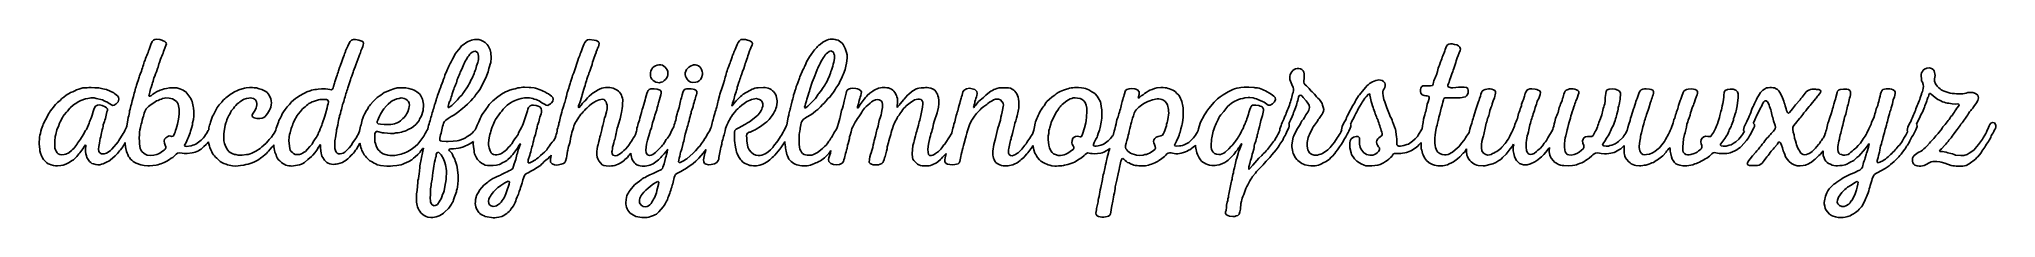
# Model space of a CAD drawing. Header units: metres. Extents: x 0 to 150, y -4 to 10.
import ezdxf

# ---------------------------------------------------------------- set-up
doc = ezdxf.new("R2010")
doc.units = ezdxf.units.M

msp = doc.modelspace()

# ---------------------------------------------------------------- linework, layer by layer
for p, q in [((8.26, 9.18), (8.14, 8.8)), ((8.38, 9.4), (8.26, 9.18)), ((8.46, 9.5), (8.38, 9.4)), ((8.57, 9.55), (8.46, 9.5)), ((8.71, 9.58), (8.57, 9.55)), ((8.96, 9.55), (8.71, 9.58)), ((9.1, 9.51), (8.96, 9.55)), ((9.22, 9.47), (9.1, 9.51)), ((9.33, 9.42), (9.22, 9.47)), ((9.43, 9.33), (9.33, 9.42)), ((9.38, 8.97), (9.43, 9.11)), ((9.46, 9.22), (9.43, 9.33)), ((9.43, 9.11), (9.46, 9.22)), ((23.38, 9.05), (23.33, 8.94)), ((23.5, 9.29), (23.38, 9.05)), ((23.56, 9.4), (23.5, 9.29)), ((23.68, 9.5), (23.56, 9.4)), ((23.83, 9.55), (23.68, 9.5)), ((23.97, 9.55), (23.83, 9.55)), ((24.1, 9.54), (23.97, 9.55)), ((24.24, 9.51), (24.1, 9.54)), ((24.32, 9.48), (24.24, 9.51)), ((24.46, 9.44), (24.32, 9.48)), ((24.56, 9.37), (24.46, 9.44)), ((24.49, 8.9), (24.54, 9.03)), ((24.54, 9.03), (24.57, 9.15)), ((24.6, 9.26), (24.56, 9.37)), ((24.57, 9.15), (24.6, 9.26)), ((32.12, 9.07), (32.01, 8.93)), ((32.23, 9.15), (32.12, 9.07)), ((32.51, 9.35), (32.23, 9.15)), ((32.62, 9.42), (32.51, 9.35)), ((32.76, 9.47), (32.62, 9.42)), ((32.87, 9.51), (32.76, 9.47)), ((32.98, 9.54), (32.87, 9.51)), ((33.11, 9.55), (32.98, 9.54)), ((33.29, 9.57), (33.11, 9.55)), ((33.45, 9.55), (33.29, 9.57)), ((33.59, 9.51), (33.45, 9.55)), ((33.76, 9.43), (33.59, 9.51)), ((33.94, 9.32), (33.76, 9.43)), ((34.08, 9.19), (33.94, 9.32)), ((34.16, 9.08), (34.08, 9.19)), ((34.24, 8.93), (34.16, 9.08)), ((41.45, 9.04), (41.41, 8.93)), ((41.5, 9.17), (41.45, 9.04)), ((41.57, 9.33), (41.5, 9.17)), ((41.67, 9.47), (41.57, 9.33)), ((41.78, 9.54), (41.67, 9.47)), ((41.91, 9.55), (41.78, 9.54)), ((42.3, 9.51), (41.91, 9.55)), ((42.44, 9.48), (42.3, 9.51)), ((42.55, 9.44), (42.44, 9.48)), ((42.64, 9.36), (42.55, 9.44)), ((42.56, 8.9), (42.62, 9.01)), ((42.62, 9.01), (42.66, 9.12)), ((42.69, 9.25), (42.64, 9.36)), ((42.66, 9.12), (42.69, 9.25)), ((53.23, 9.04), (53.17, 8.93)), ((53.28, 9.17), (53.23, 9.04)), ((53.35, 9.33), (53.28, 9.17)), ((53.45, 9.47), (53.35, 9.33)), ((53.55, 9.55), (53.45, 9.47)), ((53.67, 9.57), (53.55, 9.55)), ((53.8, 9.57), (53.67, 9.57)), ((53.92, 9.55), (53.8, 9.57)), ((54.07, 9.51), (53.92, 9.55)), ((54.16, 9.48), (54.07, 9.51)), ((54.3, 9.43), (54.16, 9.48)), ((54.39, 9.35), (54.3, 9.43)), ((54.35, 9), (54.41, 9.12)), ((54.44, 9.25), (54.39, 9.35)), ((54.41, 9.12), (54.44, 9.25)), ((59.44, 9.03), (59.38, 8.96)), ((59.53, 9.12), (59.44, 9.03)), ((59.63, 9.19), (59.53, 9.12)), ((59.85, 9.35), (59.63, 9.19)), ((60.01, 9.44), (59.85, 9.35)), ((60.16, 9.51), (60.01, 9.44)), ((60.28, 9.55), (60.16, 9.51)), ((60.41, 9.58), (60.28, 9.55)), ((60.66, 9.58), (60.41, 9.58)), ((60.8, 9.55), (60.66, 9.58)), ((60.88, 9.54), (60.8, 9.55)), ((61.02, 9.5), (60.88, 9.54)), ((61.13, 9.44), (61.02, 9.5)), ((61.33, 9.28), (61.13, 9.44)), ((61.4, 9.17), (61.33, 9.28)), ((61.49, 9.03), (61.4, 9.17)), ((61.56, 8.86), (61.49, 9.03)), ((107.71, 9.04), (107.66, 8.92)), ((107.78, 9.14), (107.71, 9.04)), ((107.89, 9.21), (107.78, 9.14)), ((108.02, 9.23), (107.89, 9.21)), ((108.16, 9.22), (108.02, 9.23)), ((108.32, 9.19), (108.16, 9.22)), ((108.5, 9.15), (108.32, 9.19)), ((108.63, 9.08), (108.5, 9.15)), ((108.74, 8.98), (108.63, 9.08)), ((7.7, 7.62), (7.65, 7.48)), ((7.72, 7.75), (7.7, 7.62)), ((7.76, 7.86), (7.72, 7.75)), ((7.82, 7.98), (7.76, 7.86)), ((7.86, 8.1), (7.82, 7.98)), ((7.92, 8.22), (7.86, 8.1)), ((7.96, 8.33), (7.92, 8.22)), ((8, 8.46), (7.96, 8.33)), ((8.06, 8.57), (8, 8.46)), ((8.1, 8.69), (8.06, 8.57)), ((8.14, 8.8), (8.1, 8.69)), ((8.82, 7.44), (8.85, 7.57)), ((8.85, 7.57), (8.89, 7.69)), ((8.89, 7.69), (8.92, 7.8)), ((8.92, 7.8), (9, 8.05)), ((9, 8.05), (9.06, 8.17)), ((9.06, 8.17), (9.11, 8.29)), ((9.11, 8.29), (9.17, 8.4)), ((9.17, 8.4), (9.21, 8.51)), ((9.21, 8.51), (9.25, 8.64)), ((9.25, 8.64), (9.35, 8.89)), ((9.35, 8.89), (9.38, 8.97)), ((22.81, 7.53), (22.76, 7.42)), ((22.95, 7.94), (22.81, 7.53)), ((23.01, 8.11), (22.95, 7.94)), ((23.1, 8.36), (23.01, 8.11)), ((23.14, 8.47), (23.1, 8.36)), ((23.2, 8.61), (23.14, 8.47)), ((23.22, 8.69), (23.2, 8.61)), ((23.33, 8.94), (23.22, 8.69)), ((23.95, 7.46), (24, 7.62)), ((24, 7.62), (24.22, 8.22)), ((24.22, 8.22), (24.28, 8.39)), ((24.28, 8.39), (24.35, 8.55)), ((24.35, 8.55), (24.39, 8.68)), ((24.39, 8.68), (24.43, 8.79)), ((24.43, 8.79), (24.49, 8.9)), ((31.13, 7.51), (31.08, 7.39)), ((31.24, 7.73), (31.13, 7.51)), ((31.31, 7.85), (31.24, 7.73)), ((31.37, 7.94), (31.31, 7.85)), ((31.42, 8.05), (31.37, 7.94)), ((31.49, 8.18), (31.42, 8.05)), ((31.58, 8.35), (31.49, 8.18)), ((31.66, 8.5), (31.58, 8.35)), ((31.73, 8.6), (31.66, 8.5)), ((31.9, 8.8), (31.73, 8.6)), ((32.01, 8.93), (31.9, 8.8)), ((32.19, 7.42), (32.3, 7.67)), ((32.3, 7.67), (32.34, 7.78)), ((32.34, 7.78), (32.4, 7.9)), ((32.4, 7.9), (32.47, 8)), ((32.47, 8), (32.61, 8.22)), ((32.61, 8.22), (32.67, 8.32)), ((32.67, 8.32), (32.76, 8.43)), ((32.76, 8.43), (32.84, 8.51)), ((32.84, 8.51), (32.94, 8.6)), ((32.94, 8.6), (33.05, 8.65)), ((33.05, 8.65), (33.16, 8.67)), ((33.16, 8.67), (33.27, 8.61)), ((33.27, 7.54), (33.24, 7.42)), ((33.27, 8.61), (33.36, 8.53)), ((33.36, 7.79), (33.27, 7.54)), ((33.36, 8.53), (33.4, 8.42)), ((33.38, 7.9), (33.36, 7.79)), ((33.41, 8.03), (33.38, 7.9)), ((33.4, 8.42), (33.42, 8.29)), ((33.42, 8.15), (33.41, 8.03)), ((33.42, 8.29), (33.42, 8.15)), ((34.31, 8.78), (34.24, 8.93)), ((34.26, 7.5), (34.31, 7.67)), ((34.37, 8.53), (34.31, 8.78)), ((34.31, 7.67), (34.36, 7.8)), ((34.36, 7.8), (34.38, 8.15)), ((34.37, 8.42), (34.37, 8.53)), ((34.38, 8.29), (34.37, 8.42)), ((34.38, 8.15), (34.38, 8.29)), ((40.95, 7.64), (40.89, 7.47)), ((40.96, 7.71), (40.95, 7.64)), ((41.02, 7.87), (40.96, 7.71)), ((41.03, 7.96), (41.02, 7.87)), ((41.09, 8.12), (41.03, 7.96)), ((41.13, 8.19), (41.09, 8.12)), ((41.19, 8.33), (41.13, 8.19)), ((41.23, 8.46), (41.19, 8.33)), ((41.27, 8.57), (41.23, 8.46)), ((41.32, 8.68), (41.27, 8.57)), ((41.41, 8.93), (41.32, 8.68)), ((42.03, 7.36), (42.13, 7.65)), ((42.13, 7.65), (42.17, 7.82)), ((42.17, 7.82), (42.21, 7.96)), ((42.21, 7.96), (42.27, 8.11)), ((42.27, 8.11), (42.38, 8.39)), ((42.38, 8.39), (42.45, 8.57)), ((42.45, 8.57), (42.46, 8.64)), ((42.46, 8.64), (42.52, 8.78)), ((42.52, 8.78), (42.56, 8.9)), ((47, 7.55), (46.89, 7.48)), ((47.14, 7.6), (47, 7.55)), ((47.27, 7.62), (47.14, 7.6)), ((47.4, 7.62), (47.27, 7.62)), ((47.53, 7.6), (47.4, 7.62)), ((47.64, 7.53), (47.53, 7.6)), ((47.74, 7.44), (47.64, 7.53)), ((49.68, 7.53), (49.57, 7.44)), ((49.93, 7.61), (49.68, 7.53)), ((50.06, 7.61), (49.93, 7.61)), ((50.18, 7.6), (50.06, 7.61)), ((50.31, 7.54), (50.18, 7.6)), ((50.41, 7.46), (50.31, 7.54)), ((52.62, 7.53), (52.57, 7.4)), ((52.67, 7.67), (52.62, 7.53)), ((52.73, 7.78), (52.67, 7.67)), ((52.76, 7.87), (52.73, 7.78)), ((52.81, 8.01), (52.76, 7.87)), ((52.88, 8.23), (52.81, 8.01)), ((52.92, 8.35), (52.88, 8.23)), ((52.98, 8.47), (52.92, 8.35)), ((53.02, 8.58), (52.98, 8.47)), ((53.07, 8.69), (53.02, 8.58)), ((53.12, 8.8), (53.07, 8.69)), ((53.17, 8.93), (53.12, 8.8)), ((53.77, 7.35), (53.85, 7.6)), ((53.85, 7.6), (53.89, 7.71)), ((53.89, 7.71), (53.94, 7.83)), ((53.94, 7.83), (53.98, 7.97)), ((53.98, 7.97), (54.01, 8.05)), ((54.01, 8.05), (54.06, 8.19)), ((54.06, 8.19), (54.09, 8.32)), ((54.09, 8.32), (54.13, 8.43)), ((54.13, 8.43), (54.21, 8.68)), ((54.21, 8.68), (54.26, 8.79)), ((54.26, 8.79), (54.32, 8.92)), ((54.32, 8.92), (54.35, 9)), ((58.51, 7.61), (58.44, 7.48)), ((58.6, 7.85), (58.51, 7.61)), ((58.67, 7.98), (58.6, 7.85)), ((58.74, 8.11), (58.67, 7.98)), ((58.83, 8.23), (58.74, 8.11)), ((58.94, 8.42), (58.83, 8.23)), ((59.12, 8.67), (58.94, 8.42)), ((59.2, 8.78), (59.12, 8.67)), ((59.38, 8.96), (59.2, 8.78)), ((59.52, 7.48), (59.58, 7.61)), ((59.58, 7.61), (59.63, 7.72)), ((59.63, 7.72), (59.69, 7.85)), ((59.69, 7.85), (59.76, 7.97)), ((59.76, 7.97), (59.9, 8.18)), ((59.9, 8.18), (59.97, 8.29)), ((59.97, 8.29), (60.03, 8.39)), ((60.03, 8.39), (60.1, 8.47)), ((60.1, 8.47), (60.2, 8.55)), ((60.2, 8.55), (60.33, 8.65)), ((60.33, 8.65), (60.45, 8.68)), ((60.45, 8.68), (60.56, 8.65)), ((60.6, 7.53), (60.55, 7.37)), ((60.56, 8.65), (60.66, 8.58)), ((60.65, 7.68), (60.6, 7.53)), ((60.7, 7.83), (60.65, 7.68)), ((60.66, 8.58), (60.7, 8.47)), ((60.7, 8.47), (60.73, 8.36)), ((60.73, 8.1), (60.7, 7.83)), ((60.73, 8.36), (60.73, 8.1)), ((61.62, 8.73), (61.56, 8.86)), ((61.58, 7.4), (61.62, 7.51)), ((61.67, 8.57), (61.62, 8.73)), ((61.62, 7.51), (61.67, 7.76)), ((61.7, 8.39), (61.67, 8.57)), ((61.67, 7.76), (61.7, 8.14)), ((61.7, 8.14), (61.7, 8.39)), ((107.17, 7.6), (107.12, 7.48)), ((107.25, 7.85), (107.17, 7.6)), ((107.3, 7.96), (107.25, 7.85)), ((107.35, 8.08), (107.3, 7.96)), ((107.39, 8.21), (107.35, 8.08)), ((107.44, 8.32), (107.39, 8.21)), ((107.48, 8.44), (107.44, 8.32)), ((107.53, 8.55), (107.48, 8.44)), ((107.59, 8.68), (107.53, 8.55)), ((107.62, 8.79), (107.59, 8.68)), ((107.66, 8.92), (107.62, 8.79)), ((108.27, 7.33), (108.42, 7.79)), ((108.42, 7.79), (108.46, 7.93)), ((108.46, 7.93), (108.49, 8.01)), ((108.49, 8.01), (108.53, 8.15)), ((108.53, 8.15), (108.6, 8.33)), ((108.6, 8.33), (108.69, 8.53)), ((108.69, 8.53), (108.75, 8.71)), ((108.78, 8.83), (108.74, 8.98)), ((108.75, 8.71), (108.78, 8.83)), ((7.17, 6.05), (7.14, 5.94)), ((7.25, 6.3), (7.17, 6.05)), ((7.29, 6.42), (7.25, 6.3)), ((7.38, 6.67), (7.29, 6.42)), ((7.4, 6.78), (7.38, 6.67)), ((7.46, 6.9), (7.4, 6.78)), ((7.54, 7.14), (7.46, 6.9)), ((7.58, 7.26), (7.54, 7.14)), ((7.63, 7.4), (7.58, 7.26)), ((7.65, 7.48), (7.63, 7.4)), ((8.29, 5.89), (8.38, 6.14)), ((8.38, 6.14), (8.4, 6.25)), ((8.4, 6.25), (8.45, 6.37)), ((8.45, 6.37), (8.47, 6.5)), ((8.47, 6.5), (8.51, 6.62)), ((8.51, 6.62), (8.57, 6.75)), ((8.57, 6.75), (8.63, 6.92)), ((8.63, 6.92), (8.7, 7.08)), ((8.7, 7.08), (8.78, 7.33)), ((8.78, 7.33), (8.82, 7.44)), ((22.36, 6.22), (22.28, 5.97)), ((22.39, 6.33), (22.36, 6.22)), ((22.43, 6.46), (22.39, 6.33)), ((22.53, 6.69), (22.43, 6.46)), ((22.57, 6.83), (22.53, 6.69)), ((22.6, 6.92), (22.57, 6.83)), ((22.65, 7.05), (22.6, 6.92)), ((22.68, 7.17), (22.65, 7.05)), ((22.76, 7.42), (22.68, 7.17)), ((23.43, 6), (23.58, 6.46)), ((23.58, 6.46), (23.63, 6.6)), ((23.63, 6.6), (23.7, 6.76)), ((23.7, 6.76), (23.79, 7.05)), ((23.79, 7.05), (23.83, 7.17)), ((23.83, 7.17), (23.88, 7.29)), ((23.88, 7.29), (23.95, 7.46)), ((30.56, 6.04), (30.49, 5.87)), ((30.62, 6.21), (30.56, 6.04)), ((30.67, 6.35), (30.62, 6.21)), ((30.73, 6.51), (30.67, 6.35)), ((30.8, 6.68), (30.73, 6.51)), ((30.84, 6.82), (30.8, 6.68)), ((30.98, 7.15), (30.84, 6.82)), ((31.04, 7.28), (30.98, 7.15)), ((31.08, 7.39), (31.04, 7.28)), ((31.56, 5.87), (31.62, 6.01)), ((31.62, 6.01), (31.66, 6.1)), ((31.66, 6.1), (31.72, 6.24)), ((31.72, 6.24), (31.76, 6.36)), ((31.76, 6.36), (31.79, 6.49)), ((31.79, 6.49), (31.83, 6.6)), ((31.83, 6.6), (31.87, 6.72)), ((31.87, 6.72), (31.92, 6.83)), ((31.92, 6.83), (31.98, 6.96)), ((31.98, 6.96), (32.02, 7.07)), ((32.02, 7.07), (32.08, 7.19)), ((32.08, 7.19), (32.19, 7.42)), ((32.65, 6.05), (32.56, 5.94)), ((32.7, 6.17), (32.65, 6.05)), ((32.77, 6.28), (32.7, 6.17)), ((32.84, 6.44), (32.77, 6.28)), ((32.92, 6.6), (32.84, 6.44)), ((32.98, 6.72), (32.92, 6.6)), ((33.04, 6.83), (32.98, 6.72)), ((33.08, 6.96), (33.04, 6.83)), ((33.12, 7.07), (33.08, 6.96)), ((33.17, 7.18), (33.12, 7.07)), ((33.22, 7.3), (33.17, 7.18)), ((33.24, 7.42), (33.22, 7.3)), ((33.52, 5.74), (33.97, 6.62)), ((33.97, 6.62), (34.11, 6.96)), ((34.11, 6.96), (34.16, 7.08)), ((34.16, 7.08), (34.22, 7.33)), ((34.22, 7.33), (34.26, 7.5)), ((40.39, 6.04), (40.38, 5.97)), ((40.45, 6.18), (40.39, 6.04)), ((40.49, 6.3), (40.45, 6.18)), ((40.53, 6.44), (40.49, 6.3)), ((40.56, 6.53), (40.53, 6.44)), ((40.6, 6.67), (40.56, 6.53)), ((40.64, 6.79), (40.6, 6.67)), ((40.73, 7), (40.64, 6.79)), ((40.78, 7.17), (40.73, 7)), ((40.8, 7.23), (40.78, 7.17)), ((40.85, 7.4), (40.8, 7.23)), ((40.89, 7.47), (40.85, 7.4)), ((41.56, 5.92), (41.6, 6.04)), ((41.6, 6.04), (41.64, 6.18)), ((41.64, 6.18), (41.66, 6.26)), ((41.66, 6.26), (41.7, 6.4)), ((41.7, 6.4), (41.74, 6.53)), ((41.74, 6.53), (41.78, 6.67)), ((41.78, 6.67), (41.82, 6.74)), ((41.82, 6.74), (41.88, 6.9)), ((41.88, 6.9), (41.89, 6.97)), ((41.89, 6.97), (41.95, 7.14)), ((41.95, 7.14), (41.98, 7.21)), ((41.98, 7.21), (42.03, 7.36)), ((46.63, 7.01), (46.61, 6.89)), ((46.61, 6.89), (46.63, 6.76)), ((46.65, 7.15), (46.63, 7.01)), ((46.63, 6.76), (46.65, 6.64)), ((46.71, 7.28), (46.65, 7.15)), ((46.65, 6.64), (46.72, 6.53)), ((46.78, 7.39), (46.71, 7.28)), ((46.72, 6.53), (46.81, 6.43)), ((46.89, 7.48), (46.78, 7.39)), ((46.81, 6.43), (47.03, 6.29)), ((47.03, 6.29), (47.17, 6.26)), ((47.17, 6.26), (47.29, 6.25)), ((47.29, 6.25), (47.43, 6.28)), ((47.43, 6.28), (47.56, 6.33)), ((47.56, 6.33), (47.67, 6.42)), ((47.67, 6.42), (47.77, 6.5)), ((47.83, 7.35), (47.74, 7.44)), ((47.77, 6.5), (47.85, 6.61)), ((47.9, 7.23), (47.83, 7.35)), ((47.85, 6.61), (47.92, 6.72)), ((47.95, 7.11), (47.9, 7.23)), ((47.92, 6.72), (47.96, 6.85)), ((47.96, 6.99), (47.95, 7.11)), ((47.96, 6.85), (47.96, 6.99)), ((49.29, 7.01), (49.28, 6.87)), ((49.28, 6.87), (49.31, 6.75)), ((49.32, 7.14), (49.29, 7.01)), ((49.31, 6.75), (49.35, 6.64)), ((49.38, 7.26), (49.32, 7.14)), ((49.35, 6.64), (49.42, 6.53)), ((49.48, 7.36), (49.38, 7.26)), ((49.42, 6.53), (49.5, 6.43)), ((49.57, 7.44), (49.48, 7.36)), ((49.5, 6.43), (49.6, 6.35)), ((49.6, 6.35), (49.71, 6.29)), ((49.71, 6.29), (49.84, 6.26)), ((49.84, 6.26), (50.1, 6.29)), ((50.1, 6.29), (50.23, 6.33)), ((50.23, 6.33), (50.35, 6.4)), ((50.35, 6.4), (50.45, 6.5)), ((50.49, 7.36), (50.41, 7.46)), ((50.45, 6.5), (50.52, 6.62)), ((50.54, 7.25), (50.49, 7.36)), ((50.52, 6.62), (50.6, 6.87)), ((50.59, 7.12), (50.54, 7.25)), ((50.6, 7), (50.59, 7.12)), ((50.6, 6.87), (50.6, 7)), ((52.21, 6.19), (52.06, 5.72)), ((52.3, 6.44), (52.21, 6.19)), ((52.32, 6.55), (52.3, 6.44)), ((52.35, 6.68), (52.32, 6.55)), ((52.39, 6.8), (52.35, 6.68)), ((52.42, 6.93), (52.39, 6.8)), ((52.46, 7.04), (52.42, 6.93)), ((52.51, 7.17), (52.46, 7.04)), ((52.53, 7.29), (52.51, 7.17)), ((52.57, 7.4), (52.53, 7.29)), ((53.28, 5.92), (53.31, 6.03)), ((53.31, 6.03), (53.39, 6.28)), ((53.39, 6.28), (53.44, 6.39)), ((53.44, 6.39), (53.48, 6.51)), ((53.48, 6.51), (53.52, 6.62)), ((53.52, 6.62), (53.56, 6.75)), ((53.56, 6.75), (53.6, 6.86)), ((53.6, 6.86), (53.69, 7.11)), ((53.69, 7.11), (53.77, 7.35)), ((57.87, 6.12), (57.81, 5.96)), ((57.92, 6.25), (57.87, 6.12)), ((58.06, 6.61), (57.92, 6.25)), ((58.09, 6.69), (58.06, 6.61)), ((58.27, 7.11), (58.09, 6.69)), ((58.34, 7.28), (58.27, 7.11)), ((58.4, 7.4), (58.34, 7.28)), ((58.44, 7.48), (58.4, 7.4)), ((58.84, 5.72), (59.03, 6.3)), ((59.03, 6.3), (59.17, 6.65)), ((59.17, 6.65), (59.23, 6.78)), ((59.23, 6.78), (59.31, 6.99)), ((59.31, 6.99), (59.41, 7.25)), ((59.41, 7.25), (59.47, 7.37)), ((59.47, 7.37), (59.52, 7.48)), ((59.99, 6.07), (59.83, 5.8)), ((60.05, 6.17), (59.99, 6.07)), ((60.12, 6.26), (60.05, 6.17)), ((60.23, 6.49), (60.12, 6.26)), ((60.28, 6.62), (60.23, 6.49)), ((60.33, 6.71), (60.28, 6.62)), ((60.38, 6.85), (60.33, 6.71)), ((60.44, 6.97), (60.38, 6.85)), ((60.47, 7.1), (60.44, 6.97)), ((60.51, 7.22), (60.47, 7.1)), ((60.55, 7.37), (60.51, 7.22)), ((60.92, 5.94), (60.99, 6.04)), ((60.99, 6.04), (61.09, 6.19)), ((61.09, 6.19), (61.16, 6.35)), ((61.16, 6.35), (61.27, 6.57)), ((61.27, 6.57), (61.34, 6.69)), ((61.34, 6.69), (61.38, 6.82)), ((61.38, 6.82), (61.44, 6.93)), ((61.44, 6.93), (61.55, 7.26)), ((61.55, 7.26), (61.58, 7.4)), ((95.72, 6.86), (95.69, 6.74)), ((95.69, 6.74), (95.69, 6.61)), ((95.69, 6.61), (95.7, 6.49)), ((95.7, 6.49), (95.83, 6.11)), ((95.77, 6.99), (95.72, 6.86)), ((95.84, 7.08), (95.77, 6.99)), ((95.83, 6.11), (95.94, 5.89)), ((95.92, 7.18), (95.84, 7.08)), ((96.02, 7.26), (95.92, 7.18)), ((96.13, 7.32), (96.02, 7.26)), ((96.26, 7.35), (96.13, 7.32)), ((96.38, 7.35), (96.26, 7.35)), ((96.51, 7.32), (96.38, 7.35)), ((96.62, 7.25), (96.51, 7.32)), ((96.7, 7.17), (96.62, 7.25)), ((96.76, 7.05), (96.7, 7.17)), ((96.8, 6.93), (96.76, 7.05)), ((96.77, 6.42), (96.8, 6.55)), ((96.77, 6.3), (96.77, 6.42)), ((96.8, 6.19), (96.77, 6.3)), ((96.8, 6.55), (96.8, 6.93)), ((96.87, 6.1), (96.8, 6.19)), ((96.97, 6), (96.87, 6.1)), ((101.7, 6.1), (101.61, 6)), ((101.8, 6.18), (101.7, 6.1)), ((102.03, 6.32), (101.8, 6.18)), ((102.15, 6.37), (102.03, 6.32)), ((102.29, 6.42), (102.15, 6.37)), ((102.41, 6.44), (102.29, 6.42)), ((102.53, 6.46), (102.41, 6.44)), ((102.65, 6.44), (102.53, 6.46)), ((102.78, 6.42), (102.65, 6.44)), ((102.89, 6.35), (102.78, 6.42)), ((102.97, 6.25), (102.89, 6.35)), ((103.01, 6.14), (102.97, 6.25)), ((102.98, 5.89), (103.01, 6.01)), ((103.01, 6.01), (103.01, 6.14)), ((106.07, 6.01), (105.89, 6)), ((106.28, 6), (106.07, 6.01)), ((106.63, 6.04), (106.49, 6)), ((106.69, 6.14), (106.63, 6.04)), ((106.71, 6.28), (106.69, 6.14)), ((106.74, 6.39), (106.71, 6.28)), ((106.78, 6.51), (106.74, 6.39)), ((106.84, 6.62), (106.78, 6.51)), ((106.89, 6.75), (106.84, 6.62)), ((106.94, 6.86), (106.89, 6.75)), ((107.02, 7.11), (106.94, 6.86)), ((107.07, 7.36), (107.02, 7.11)), ((107.12, 7.48), (107.07, 7.36)), ((107.82, 6.07), (107.87, 6.18)), ((107.82, 5.97), (107.82, 6.07)), ((107.87, 6.18), (107.92, 6.29)), ((107.92, 6.29), (107.95, 6.42)), ((107.95, 6.42), (108.05, 6.71)), ((108.05, 6.71), (108.13, 6.92)), ((108.13, 6.92), (108.19, 7.1)), ((108.19, 7.1), (108.23, 7.22)), ((108.23, 7.22), (108.27, 7.33)), ((144.17, 7), (144.14, 6.87)), ((144.14, 6.87), (144.14, 6.75)), ((144.14, 6.75), (144.16, 6.58)), ((144.16, 6.58), (144.18, 6.4)), ((144.24, 7.1), (144.17, 7)), ((144.18, 6.4), (144.24, 6.28)), ((144.31, 7.21), (144.24, 7.1)), ((144.24, 6.28), (144.29, 6.11)), ((144.29, 6.11), (144.32, 5.96)), ((144.41, 7.29), (144.31, 7.21)), ((144.57, 7.36), (144.41, 7.29)), ((144.78, 7.39), (144.57, 7.36)), ((144.95, 7.35), (144.78, 7.39)), ((145.06, 7.26), (144.95, 7.35)), ((145.13, 7.17), (145.06, 7.26)), ((145.17, 7.04), (145.13, 7.17)), ((145.2, 6.93), (145.17, 7.04)), ((145.18, 6.54), (145.2, 6.68)), ((145.18, 6.36), (145.18, 6.54)), ((145.25, 6.17), (145.18, 6.36)), ((145.21, 6.8), (145.2, 6.93)), ((145.2, 6.68), (145.21, 6.8)), ((145.38, 5.99), (145.25, 6.17)), ((0.96, 4.57), (0.78, 4.36)), ((1.01, 4.62), (0.96, 4.57)), ((1.11, 4.74), (1.01, 4.62)), ((1.3, 4.9), (1.11, 4.74)), ((1.43, 5.03), (1.3, 4.9)), ((1.58, 5.14), (1.43, 5.03)), ((1.78, 5.29), (1.58, 5.14)), ((1.89, 5.36), (1.78, 5.29)), ((1.99, 5.43), (1.89, 5.36)), ((2.11, 5.49), (1.99, 5.43)), ((2.1, 4.35), (2.3, 4.53)), ((2.28, 5.55), (2.11, 5.49)), ((2.43, 5.64), (2.28, 5.55)), ((2.3, 4.53), (2.4, 4.6)), ((2.4, 4.6), (2.51, 4.67)), ((2.57, 5.71), (2.43, 5.64)), ((2.51, 4.67), (2.61, 4.74)), ((2.74, 5.76), (2.57, 5.71)), ((2.61, 4.74), (2.75, 4.82)), ((2.9, 5.8), (2.74, 5.76)), ((2.75, 4.82), (2.89, 4.89)), ((2.89, 4.89), (3.24, 5.01)), ((3.04, 5.85), (2.9, 5.8)), ((3.39, 5.87), (3.04, 5.85)), ((3.24, 5.01), (3.42, 5.05)), ((3.51, 5.89), (3.39, 5.87)), ((3.42, 5.05), (3.55, 5.07)), ((3.68, 5.89), (3.51, 5.89)), ((3.55, 5.07), (3.65, 5.08)), ((3.65, 5.08), (3.93, 5.08)), ((3.96, 5.87), (3.68, 5.89)), ((3.93, 5.08), (4.07, 5.05)), ((4.28, 5.85), (3.96, 5.87)), ((4.17, 4.53), (4.03, 4.46)), ((4.07, 5.05), (4.21, 5.01)), ((4.29, 4.55), (4.17, 4.53)), ((4.21, 5.01), (4.44, 4.96)), ((4.58, 5.79), (4.28, 5.85)), ((4.42, 4.54), (4.29, 4.55)), ((4.54, 4.51), (4.42, 4.54)), ((4.44, 4.96), (4.55, 4.93)), ((4.76, 4.4), (4.54, 4.51)), ((4.55, 4.93), (4.68, 4.87)), ((4.71, 5.76), (4.58, 5.79)), ((4.68, 4.87), (4.79, 4.82)), ((4.86, 5.72), (4.71, 5.76)), ((4.79, 4.82), (4.89, 4.78)), ((5.42, 5.47), (4.86, 5.72)), ((4.89, 4.78), (5, 4.71)), ((5, 4.71), (5.12, 4.64)), ((5.12, 4.64), (5.24, 4.55)), ((5.24, 4.55), (5.35, 4.51)), ((5.35, 4.51), (5.46, 4.53)), ((5.51, 5.39), (5.42, 5.47)), ((5.46, 4.53), (5.61, 4.62)), ((5.61, 5.32), (5.51, 5.39)), ((5.71, 5.24), (5.61, 5.32)), ((5.61, 4.62), (5.76, 4.79)), ((5.79, 5.14), (5.71, 5.24)), ((5.76, 4.79), (5.82, 4.99)), ((5.82, 4.99), (5.79, 5.14)), ((6.78, 4.6), (6.74, 4.47)), ((6.83, 4.85), (6.78, 4.6)), ((6.89, 5.03), (6.83, 4.85)), ((6.93, 5.19), (6.89, 5.03)), ((6.99, 5.44), (6.93, 5.19)), ((7.03, 5.57), (6.99, 5.44)), ((7.1, 5.82), (7.03, 5.57)), ((7.14, 5.94), (7.1, 5.82)), ((8.08, 4.42), (8.2, 4.51)), ((8.11, 5.21), (8.13, 5.29)), ((8.18, 5.22), (8.11, 5.21)), ((8.13, 5.29), (8.17, 5.42)), ((8.17, 5.42), (8.18, 5.53)), ((8.18, 5.53), (8.22, 5.65)), ((8.31, 5.28), (8.18, 5.22)), ((8.2, 4.51), (8.29, 4.58)), ((8.22, 5.65), (8.25, 5.78)), ((8.25, 5.78), (8.29, 5.89)), ((8.29, 4.58), (8.5, 4.72)), ((8.42, 5.37), (8.31, 5.28)), ((8.56, 5.46), (8.42, 5.37)), ((8.5, 4.72), (8.6, 4.79)), ((8.71, 5.55), (8.56, 5.46)), ((8.6, 4.79), (8.71, 4.85)), ((8.99, 5.68), (8.71, 5.55)), ((8.71, 4.85), (8.83, 4.9)), ((8.83, 4.9), (8.95, 4.96)), ((8.95, 4.96), (9.08, 5)), ((9.15, 5.74), (8.99, 5.68)), ((9.08, 5), (9.17, 5.03)), ((9.29, 5.78), (9.15, 5.74)), ((9.17, 5.03), (9.31, 5.07)), ((9.47, 5.8), (9.29, 5.78)), ((9.31, 5.07), (9.43, 5.1)), ((9.43, 5.1), (9.68, 5.07)), ((9.7, 5.85), (9.47, 5.8)), ((9.68, 5.07), (9.79, 5.05)), ((9.93, 5.86), (9.7, 5.85)), ((9.79, 5.05), (9.92, 5.01)), ((9.92, 5.01), (10.14, 4.9)), ((10.11, 5.86), (9.93, 5.86)), ((10.25, 5.85), (10.11, 5.86)), ((10.14, 4.9), (10.24, 4.82)), ((10.24, 4.82), (10.31, 4.71)), ((10.5, 5.79), (10.25, 5.85)), ((10.31, 4.71), (10.36, 4.6)), ((10.36, 4.6), (10.42, 4.35)), ((10.61, 5.74), (10.5, 5.79)), ((10.74, 5.68), (10.61, 5.74)), ((10.85, 5.61), (10.74, 5.68)), ((10.95, 5.54), (10.85, 5.61)), ((11.11, 5.35), (10.95, 5.54)), ((11.18, 5.25), (11.11, 5.35)), ((11.27, 5.15), (11.18, 5.25)), ((11.33, 5.04), (11.27, 5.15)), ((11.38, 4.92), (11.33, 5.04)), ((11.43, 4.8), (11.38, 4.92)), ((11.46, 4.68), (11.43, 4.8)), ((11.5, 4.55), (11.46, 4.68)), ((11.52, 4.44), (11.5, 4.55)), ((13.51, 4.55), (13.37, 4.36)), ((13.71, 4.76), (13.51, 4.55)), ((13.75, 4.82), (13.71, 4.76)), ((13.85, 4.93), (13.75, 4.82)), ((13.94, 5.01), (13.85, 4.93)), ((14.03, 5.1), (13.94, 5.01)), ((14.12, 5.18), (14.03, 5.1)), ((14.22, 5.25), (14.12, 5.18)), ((14.33, 5.33), (14.22, 5.25)), ((14.43, 5.4), (14.33, 5.33)), ((14.54, 5.46), (14.43, 5.4)), ((14.65, 5.53), (14.54, 5.46)), ((14.75, 5.58), (14.65, 5.53)), ((14.86, 5.64), (14.75, 5.58)), ((14.79, 4.5), (14.9, 4.62)), ((15.01, 5.71), (14.86, 5.64)), ((14.9, 4.62), (15.01, 4.71)), ((15.46, 5.83), (15.01, 5.71)), ((15.01, 4.71), (15.11, 4.78)), ((15.11, 4.78), (15.22, 4.86)), ((15.22, 4.86), (15.32, 4.93)), ((15.32, 4.93), (15.44, 4.99)), ((15.44, 4.99), (15.61, 5.04)), ((15.58, 5.86), (15.46, 5.83)), ((15.85, 5.89), (15.58, 5.86)), ((15.61, 5.04), (15.78, 5.07)), ((15.78, 5.07), (15.9, 5.08)), ((16.08, 5.89), (15.85, 5.89)), ((15.9, 5.08), (16.03, 5.07)), ((16.03, 5.07), (16.15, 5.03)), ((16.21, 5.87), (16.08, 5.89)), ((16.15, 5.03), (16.29, 4.93)), ((16.39, 5.85), (16.21, 5.87)), ((16.29, 4.93), (16.39, 4.79)), ((16.59, 5.79), (16.39, 5.85)), ((16.39, 4.79), (16.41, 4.67)), ((16.41, 4.55), (16.39, 4.43)), ((16.41, 4.67), (16.41, 4.55)), ((16.78, 5.74), (16.59, 5.79)), ((16.9, 5.69), (16.78, 5.74)), ((17, 5.64), (16.9, 5.69)), ((17.09, 5.57), (17, 5.64)), ((17.19, 5.49), (17.09, 5.57)), ((17.28, 5.39), (17.19, 5.49)), ((17.36, 5.3), (17.28, 5.39)), ((17.41, 5.18), (17.36, 5.3)), ((17.47, 5.03), (17.41, 5.18)), ((17.51, 4.86), (17.47, 5.03)), ((17.47, 4.37), (17.51, 4.55)), ((17.53, 4.72), (17.51, 4.86)), ((17.51, 4.55), (17.53, 4.72)), ((18.9, 4.58), (18.81, 4.49)), ((19.07, 4.78), (18.9, 4.58)), ((19.36, 5.03), (19.07, 4.78)), ((19.46, 5.1), (19.36, 5.03)), ((19.57, 5.18), (19.46, 5.1)), ((19.67, 5.25), (19.57, 5.18)), ((19.78, 5.3), (19.67, 5.25)), ((19.9, 5.36), (19.78, 5.3)), ((20.11, 5.47), (19.9, 5.36)), ((20.24, 5.54), (20.11, 5.47)), ((20.21, 4.5), (20.31, 4.58)), ((20.49, 5.62), (20.24, 5.54)), ((20.31, 4.58), (20.4, 4.65)), ((20.4, 4.65), (20.51, 4.72)), ((20.6, 5.67), (20.49, 5.62)), ((20.51, 4.72), (20.64, 4.78)), ((20.85, 5.72), (20.6, 5.67)), ((20.64, 4.78), (20.76, 4.82)), ((20.76, 4.82), (20.9, 4.87)), ((20.97, 5.74), (20.85, 5.72)), ((20.9, 4.87), (20.99, 4.9)), ((21.11, 5.75), (20.97, 5.74)), ((20.99, 4.9), (21.13, 4.93)), ((21.36, 5.78), (21.11, 5.75)), ((21.13, 4.93), (21.25, 4.96)), ((21.25, 4.96), (21.38, 4.96)), ((21.68, 5.78), (21.36, 5.78)), ((21.38, 4.96), (21.64, 4.97)), ((21.64, 4.97), (21.76, 4.97)), ((21.86, 5.75), (21.68, 5.78)), ((21.76, 4.97), (21.86, 4.92)), ((21.88, 4.64), (21.83, 4.5)), ((22.01, 5.72), (21.86, 5.75)), ((21.86, 4.92), (21.9, 4.79)), ((21.9, 4.79), (21.88, 4.64)), ((22.11, 5.71), (22.01, 5.72)), ((22.2, 5.75), (22.11, 5.71)), ((22.25, 5.85), (22.2, 5.75)), ((22.28, 5.97), (22.25, 5.85)), ((22.96, 4.44), (22.99, 4.57)), ((22.99, 4.57), (23.03, 4.69)), ((23.03, 4.69), (23.07, 4.8)), ((23.07, 4.8), (23.11, 4.93)), ((23.11, 4.93), (23.14, 5.05)), ((23.14, 5.05), (23.17, 5.17)), ((23.17, 5.17), (23.2, 5.29)), ((23.2, 5.29), (23.24, 5.4)), ((23.24, 5.4), (23.28, 5.53)), ((23.28, 5.53), (23.32, 5.64)), ((23.32, 5.64), (23.36, 5.76)), ((23.36, 5.76), (23.4, 5.87)), ((23.4, 5.87), (23.43, 6)), ((25.13, 4.58), (25.04, 4.49)), ((25.33, 4.8), (25.13, 4.58)), ((25.54, 5.01), (25.33, 4.8)), ((25.65, 5.11), (25.54, 5.01)), ((25.78, 5.21), (25.65, 5.11)), ((25.92, 5.3), (25.78, 5.21)), ((26.04, 5.4), (25.92, 5.3)), ((26.18, 5.49), (26.04, 5.4)), ((26.32, 5.55), (26.18, 5.49)), ((26.63, 5.69), (26.32, 5.55)), ((26.36, 4.49), (26.49, 4.61)), ((26.49, 4.61), (26.68, 4.78)), ((26.92, 5.79), (26.63, 5.69)), ((26.68, 4.78), (26.79, 4.85)), ((26.79, 4.85), (26.96, 4.93)), ((27.17, 5.85), (26.92, 5.79)), ((26.96, 4.93), (27.15, 5.01)), ((27.15, 5.01), (27.33, 5.05)), ((27.35, 5.87), (27.17, 5.85)), ((27.33, 5.05), (27.47, 5.08)), ((27.65, 5.87), (27.35, 5.87)), ((27.47, 5.08), (27.6, 5.07)), ((27.6, 5.07), (27.72, 5.04)), ((27.83, 5.85), (27.65, 5.87)), ((27.72, 5.04), (27.85, 4.99)), ((28.06, 5.8), (27.83, 5.85)), ((27.85, 4.99), (27.96, 4.9)), ((27.96, 4.9), (28.04, 4.8)), ((28.04, 4.8), (28.1, 4.68)), ((28.24, 5.76), (28.06, 5.8)), ((28.1, 4.68), (28.11, 4.54)), ((28.11, 4.54), (28.1, 4.42)), ((28.36, 5.72), (28.24, 5.76)), ((28.49, 5.67), (28.36, 5.72)), ((28.6, 5.61), (28.49, 5.67)), ((28.68, 5.55), (28.6, 5.61)), ((28.88, 5.39), (28.68, 5.55)), ((28.96, 5.29), (28.88, 5.39)), ((29.04, 5.15), (28.96, 5.29)), ((29.11, 4.99), (29.04, 5.15)), ((29.15, 4.86), (29.11, 4.99)), ((29.18, 4.74), (29.15, 4.86)), ((29.2, 4.61), (29.18, 4.74)), ((29.2, 4.44), (29.2, 4.61)), ((30.05, 4.55), (30.02, 4.43)), ((30.08, 4.67), (30.05, 4.55)), ((30.16, 4.92), (30.08, 4.67)), ((30.2, 5.03), (30.16, 4.92)), ((30.24, 5.15), (30.2, 5.03)), ((30.27, 5.28), (30.24, 5.15)), ((30.31, 5.39), (30.27, 5.28)), ((30.37, 5.53), (30.31, 5.39)), ((30.4, 5.61), (30.37, 5.53)), ((30.45, 5.75), (30.4, 5.61)), ((30.49, 5.87), (30.45, 5.75)), ((31.09, 4.43), (31.15, 4.65)), ((31.15, 4.65), (31.2, 4.8)), ((31.37, 4.51), (31.15, 4.35)), ((31.2, 4.8), (31.23, 4.87)), ((31.23, 4.87), (31.29, 5.03)), ((31.29, 5.03), (31.31, 5.15)), ((31.31, 5.15), (31.36, 5.28)), ((31.36, 5.28), (31.4, 5.39)), ((31.47, 4.6), (31.37, 4.51)), ((31.4, 5.39), (31.48, 5.64)), ((31.55, 4.69), (31.47, 4.6)), ((31.48, 5.64), (31.52, 5.75)), ((31.52, 5.75), (31.56, 5.87)), ((31.8, 4.94), (31.55, 4.69)), ((31.97, 5.14), (31.8, 4.94)), ((32.15, 5.32), (31.97, 5.14)), ((32.22, 5.43), (32.15, 5.32)), ((32.3, 5.53), (32.22, 5.43)), ((32.56, 5.94), (32.3, 5.53)), ((32.37, 4.42), (32.56, 4.6)), ((32.56, 4.6), (32.66, 4.68)), ((32.66, 4.68), (32.83, 4.87)), ((32.83, 4.87), (32.98, 5.05)), ((32.98, 5.05), (33.08, 5.14)), ((33.08, 5.14), (33.15, 5.24)), ((33.15, 5.24), (33.22, 5.35)), ((33.22, 5.35), (33.38, 5.54)), ((33.38, 5.54), (33.52, 5.74)), ((34.24, 4.57), (34.11, 4.37)), ((34.41, 4.76), (34.24, 4.57)), ((34.51, 4.85), (34.41, 4.76)), ((34.62, 4.93), (34.51, 4.85)), ((34.8, 5.08), (34.62, 4.93)), ((35.19, 5.37), (34.8, 5.08)), ((35.49, 5.54), (35.19, 5.37)), ((35.63, 5.6), (35.49, 5.54)), ((35.51, 4.44), (35.61, 4.53)), ((35.61, 4.53), (35.86, 4.71)), ((35.79, 5.67), (35.63, 5.6)), ((36.08, 5.76), (35.79, 5.67)), ((35.86, 4.71), (36.05, 4.82)), ((36.05, 4.82), (36.22, 4.9)), ((36.22, 5.79), (36.08, 5.76)), ((36.3, 5.8), (36.22, 5.79)), ((36.22, 4.9), (36.37, 4.94)), ((36.44, 5.85), (36.3, 5.8)), ((36.37, 4.94), (36.52, 5)), ((36.56, 5.87), (36.44, 5.85)), ((36.52, 5), (36.68, 5.04)), ((36.81, 5.9), (36.56, 5.87)), ((36.68, 5.04), (36.81, 5.07)), ((36.95, 5.9), (36.81, 5.9)), ((36.81, 5.07), (36.94, 5.08)), ((36.94, 5.08), (37.33, 5.08)), ((37.31, 5.89), (36.95, 5.9)), ((37.44, 5.89), (37.31, 5.89)), ((37.33, 5.08), (37.58, 5.03)), ((37.51, 4.54), (37.37, 4.47)), ((37.68, 5.86), (37.44, 5.89)), ((37.65, 4.54), (37.51, 4.54)), ((37.58, 5.03), (37.7, 4.99)), ((37.83, 4.51), (37.65, 4.54)), ((37.8, 5.83), (37.68, 5.86)), ((37.7, 4.99), (37.83, 4.96)), ((37.94, 5.78), (37.8, 5.83)), ((37.83, 4.96), (37.95, 4.92)), ((37.99, 4.46), (37.83, 4.51)), ((38.06, 5.74), (37.94, 5.78)), ((37.95, 4.92), (38.06, 4.86)), ((38.16, 5.71), (38.06, 5.74)), ((38.06, 4.86), (38.29, 4.72)), ((38.27, 5.65), (38.16, 5.71)), ((38.38, 5.61), (38.27, 5.65)), ((38.29, 4.72), (38.48, 4.6)), ((38.51, 5.55), (38.38, 5.61)), ((38.48, 4.6), (38.61, 4.53)), ((38.66, 5.46), (38.51, 5.55)), ((38.61, 4.53), (38.73, 4.51)), ((38.79, 5.39), (38.66, 5.46)), ((38.73, 4.51), (38.84, 4.57)), ((38.91, 5.3), (38.79, 5.39)), ((38.84, 4.57), (38.94, 4.64)), ((39.02, 5.22), (38.91, 5.3)), ((38.94, 4.64), (39.02, 4.72)), ((39.11, 5.12), (39.02, 5.22)), ((39.02, 4.72), (39.11, 4.83)), ((39.15, 4.99), (39.11, 5.12)), ((39.11, 4.83), (39.15, 4.99)), ((39.99, 4.62), (39.96, 4.5)), ((40.03, 4.74), (39.99, 4.62)), ((40.13, 5.03), (40.03, 4.74)), ((40.17, 5.21), (40.13, 5.03)), ((40.23, 5.49), (40.17, 5.21)), ((40.25, 5.55), (40.23, 5.49)), ((40.3, 5.71), (40.25, 5.55)), ((40.34, 5.83), (40.3, 5.71)), ((40.38, 5.97), (40.34, 5.83)), ((41.1, 4.49), (41.14, 4.61)), ((41.3, 4.54), (41.12, 4.33)), ((41.14, 4.61), (41.19, 4.72)), ((41.19, 4.72), (41.24, 4.86)), ((41.24, 4.86), (41.3, 5.03)), ((41.3, 5.03), (41.34, 5.19)), ((41.41, 4.68), (41.3, 4.54)), ((41.34, 5.19), (41.38, 5.33)), ((41.38, 5.33), (41.42, 5.49)), ((41.53, 4.82), (41.41, 4.68)), ((41.42, 5.49), (41.5, 5.76)), ((41.5, 5.76), (41.56, 5.92)), ((41.6, 4.87), (41.53, 4.82)), ((41.7, 4.99), (41.6, 4.87)), ((41.78, 5.1), (41.7, 4.99)), ((41.91, 5.22), (41.78, 5.1)), ((42.09, 5.36), (41.91, 5.22)), ((41.91, 4.47), (42.09, 4.62)), ((42.23, 5.47), (42.09, 5.36)), ((42.09, 4.62), (42.34, 4.79)), ((42.45, 5.61), (42.23, 5.47)), ((42.34, 4.79), (42.42, 4.83)), ((42.42, 4.83), (42.55, 4.9)), ((42.55, 5.68), (42.45, 5.61)), ((42.7, 5.76), (42.55, 5.68)), ((42.55, 4.9), (42.67, 4.94)), ((42.67, 4.94), (42.8, 4.97)), ((42.87, 5.83), (42.7, 5.76)), ((42.8, 4.97), (42.92, 4.99)), ((43, 5.87), (42.87, 5.83)), ((42.92, 4.99), (43.05, 4.96)), ((43.17, 5.89), (43, 5.87)), ((43.05, 4.96), (43.14, 4.87)), ((43.14, 4.87), (43.21, 4.78)), ((43.49, 5.89), (43.17, 5.89)), ((43.21, 4.78), (43.25, 4.65)), ((43.25, 4.65), (43.28, 4.53)), ((43.28, 4.53), (43.3, 4.39)), ((43.62, 5.87), (43.49, 5.89)), ((43.75, 5.83), (43.62, 5.87)), ((44.06, 5.68), (43.75, 5.83)), ((44.16, 5.61), (44.06, 5.68)), ((44.25, 5.53), (44.16, 5.61)), ((44.32, 5.43), (44.25, 5.53)), ((44.38, 5.3), (44.32, 5.43)), ((44.42, 5.19), (44.38, 5.3)), ((44.46, 5.07), (44.42, 5.19)), ((44.49, 4.94), (44.46, 5.07)), ((44.48, 4.71), (44.49, 4.83)), ((44.48, 4.46), (44.48, 4.71)), ((44.49, 4.83), (44.49, 4.94)), ((46.11, 4.57), (46.02, 4.32)), ((46.2, 4.94), (46.11, 4.57)), ((46.24, 5.07), (46.2, 4.94)), ((46.28, 5.24), (46.24, 5.07)), ((46.33, 5.42), (46.28, 5.24)), ((46.38, 5.54), (46.33, 5.42)), ((46.43, 5.65), (46.38, 5.54)), ((46.52, 5.72), (46.43, 5.65)), ((46.64, 5.78), (46.52, 5.72)), ((46.75, 5.79), (46.64, 5.78)), ((46.89, 5.78), (46.75, 5.79)), ((47.14, 5.75), (46.89, 5.78)), ((47.36, 5.67), (47.14, 5.75)), ((47.18, 4.49), (47.21, 4.61)), ((47.21, 4.61), (47.24, 4.72)), ((47.24, 4.72), (47.32, 4.97)), ((47.32, 4.97), (47.36, 5.15)), ((47.43, 5.57), (47.36, 5.67)), ((47.36, 5.15), (47.4, 5.32)), ((47.4, 5.32), (47.43, 5.44)), ((47.43, 5.44), (47.43, 5.57)), ((48.86, 4.6), (48.84, 4.49)), ((48.92, 4.85), (48.86, 4.6)), ((48.95, 4.96), (48.92, 4.85)), ((48.99, 5.08), (48.95, 4.96)), ((49.04, 5.33), (48.99, 5.08)), ((49.1, 5.5), (49.04, 5.33)), ((49.17, 5.67), (49.1, 5.5)), ((49.27, 5.75), (49.17, 5.67)), ((49.38, 5.78), (49.27, 5.75)), ((49.75, 5.78), (49.38, 5.78)), ((49.88, 5.76), (49.75, 5.78)), ((50, 5.72), (49.88, 5.76)), ((49.89, 4.44), (49.93, 4.61)), ((49.93, 4.61), (49.98, 4.74)), ((49.98, 4.74), (50, 4.86)), ((50.11, 5.67), (50, 5.72)), ((50, 4.86), (50.04, 4.99)), ((50.04, 4.99), (50.07, 5.1)), ((50.07, 5.1), (50.11, 5.22)), ((50.17, 5.57), (50.11, 5.67)), ((50.11, 5.22), (50.14, 5.33)), ((50.14, 5.33), (50.17, 5.46)), ((50.17, 5.46), (50.17, 5.57)), ((51.73, 4.51), (51.7, 4.39)), ((51.76, 4.62), (51.73, 4.51)), ((51.78, 4.75), (51.76, 4.62)), ((51.82, 4.87), (51.78, 4.75)), ((51.91, 5.25), (51.82, 4.87)), ((51.94, 5.36), (51.91, 5.25)), ((52.02, 5.61), (51.94, 5.36)), ((52.06, 5.72), (52.02, 5.61)), ((52.87, 4.49), (52.89, 4.57)), ((52.89, 4.57), (52.92, 4.69)), ((53.02, 4.65), (52.89, 4.49)), ((52.92, 4.69), (52.96, 4.82)), ((52.96, 4.82), (53.01, 4.93)), ((53.01, 4.93), (53.09, 5.3)), ((53.19, 4.85), (53.02, 4.65)), ((53.09, 5.3), (53.13, 5.43)), ((53.13, 5.43), (53.19, 5.54)), ((53.19, 5.54), (53.21, 5.67)), ((53.26, 4.94), (53.19, 4.85)), ((53.21, 5.67), (53.26, 5.79)), ((53.26, 5.79), (53.28, 5.92)), ((53.44, 5.12), (53.26, 4.94)), ((53.52, 5.19), (53.44, 5.12)), ((53.44, 4.37), (53.62, 4.53)), ((53.62, 5.26), (53.52, 5.19)), ((53.74, 5.36), (53.62, 5.26)), ((53.62, 4.53), (53.81, 4.67)), ((53.96, 5.5), (53.74, 5.36)), ((53.81, 4.67), (53.92, 4.74)), ((53.92, 4.74), (54.02, 4.8)), ((54.3, 5.68), (53.96, 5.5)), ((54.02, 4.8), (54.13, 4.86)), ((54.13, 4.86), (54.26, 4.92)), ((54.26, 4.92), (54.37, 4.96)), ((54.41, 5.75), (54.3, 5.68)), ((54.37, 4.96), (54.62, 5.01)), ((54.53, 5.79), (54.41, 5.75)), ((54.63, 5.82), (54.53, 5.79)), ((54.62, 5.01), (54.76, 5.03)), ((54.76, 5.85), (54.63, 5.82)), ((54.89, 5.87), (54.76, 5.85)), ((54.76, 5.03), (54.88, 5)), ((54.88, 5), (54.99, 4.96)), ((55.28, 5.89), (54.89, 5.87)), ((54.99, 4.96), (55.1, 4.89)), ((55.1, 4.89), (55.19, 4.79)), ((55.19, 4.79), (55.23, 4.62)), ((55.23, 4.62), (55.24, 4.46)), ((55.41, 5.89), (55.28, 5.89)), ((55.66, 5.83), (55.41, 5.89)), ((55.78, 5.79), (55.66, 5.83)), ((55.88, 5.72), (55.78, 5.79)), ((55.98, 5.64), (55.88, 5.72)), ((56.06, 5.57), (55.98, 5.64)), ((56.14, 5.47), (56.06, 5.57)), ((56.21, 5.36), (56.14, 5.47)), ((56.27, 5.24), (56.21, 5.36)), ((56.3, 5.12), (56.27, 5.24)), ((56.28, 4.4), (56.34, 4.75)), ((56.32, 5), (56.3, 5.12)), ((56.34, 4.87), (56.32, 5)), ((56.34, 4.75), (56.34, 4.87)), ((57.42, 4.54), (57.37, 4.33)), ((57.49, 4.85), (57.42, 4.54)), ((57.53, 5.01), (57.49, 4.85)), ((57.59, 5.21), (57.53, 5.01)), ((57.6, 5.3), (57.59, 5.21)), ((57.66, 5.5), (57.6, 5.3)), ((57.72, 5.68), (57.66, 5.5)), ((57.76, 5.78), (57.72, 5.68)), ((57.81, 5.96), (57.76, 5.78)), ((58.45, 4.37), (58.48, 4.51)), ((58.48, 4.51), (58.52, 4.64)), ((58.52, 4.64), (58.56, 4.78)), ((58.56, 4.78), (58.58, 4.86)), ((58.58, 4.86), (58.62, 5)), ((58.62, 5), (58.72, 5.29)), ((59.27, 5.03), (58.7, 4.46)), ((58.72, 5.29), (58.77, 5.47)), ((58.77, 5.47), (58.81, 5.6)), ((58.81, 5.6), (58.84, 5.72)), ((59.34, 5.12), (59.27, 5.03)), ((59.41, 5.24), (59.34, 5.12)), ((59.49, 5.36), (59.41, 5.24)), ((59.55, 5.42), (59.49, 5.36)), ((59.63, 5.54), (59.55, 5.42)), ((59.73, 5.67), (59.63, 5.54)), ((59.67, 4.4), (59.83, 4.57)), ((59.83, 5.8), (59.73, 5.67)), ((59.83, 4.57), (59.91, 4.67)), ((59.91, 4.67), (60.09, 4.85)), ((60.09, 4.85), (60.19, 4.96)), ((60.19, 4.96), (60.24, 5.03)), ((60.24, 5.03), (60.37, 5.15)), ((60.37, 5.15), (60.49, 5.29)), ((60.49, 5.29), (60.59, 5.42)), ((60.59, 5.42), (60.66, 5.53)), ((60.66, 5.53), (60.72, 5.61)), ((60.72, 5.61), (60.78, 5.74)), ((60.78, 5.74), (60.85, 5.83)), ((60.85, 5.83), (60.92, 5.94)), ((61.46, 4.72), (61.4, 4.47)), ((61.49, 4.83), (61.46, 4.72)), ((61.63, 5.46), (61.49, 4.83)), ((61.67, 5.57), (61.63, 5.46)), ((61.72, 5.69), (61.67, 5.57)), ((61.82, 5.76), (61.72, 5.69)), ((61.96, 5.8), (61.82, 5.76)), ((62.1, 5.83), (61.96, 5.8)), ((62.38, 5.8), (62.1, 5.83)), ((62.51, 5.78), (62.38, 5.8)), ((62.64, 5.72), (62.51, 5.78)), ((62.51, 4.39), (62.57, 4.64)), ((62.57, 4.64), (62.61, 4.76)), ((62.61, 4.76), (62.64, 4.9)), ((62.71, 4.57), (62.63, 4.46)), ((62.75, 5.64), (62.64, 5.72)), ((62.64, 4.9), (62.68, 5.03)), ((62.68, 5.03), (62.71, 5.15)), ((62.71, 5.15), (62.75, 5.28)), ((62.78, 4.68), (62.71, 4.57)), ((62.81, 5.54), (62.75, 5.64)), ((62.75, 5.28), (62.79, 5.42)), ((62.86, 4.78), (62.78, 4.68)), ((62.79, 5.42), (62.81, 5.54)), ((62.93, 4.89), (62.86, 4.78)), ((63.01, 4.99), (62.93, 4.89)), ((63.11, 5.11), (63.01, 4.99)), ((63.2, 5.19), (63.11, 5.11)), ((63.17, 4.42), (63.29, 4.53)), ((63.26, 5.28), (63.2, 5.19)), ((63.46, 5.44), (63.26, 5.28)), ((63.29, 4.53), (63.49, 4.69)), ((63.68, 5.6), (63.46, 5.44)), ((63.49, 4.69), (63.58, 4.79)), ((63.58, 4.79), (63.72, 4.87)), ((63.78, 5.67), (63.68, 5.6)), ((63.72, 4.87), (63.89, 4.94)), ((63.89, 5.74), (63.78, 5.67)), ((64.01, 5.79), (63.89, 5.74)), ((63.89, 4.94), (64.01, 4.97)), ((64.13, 5.83), (64.01, 5.79)), ((64.01, 4.97), (64.18, 4.94)), ((64.26, 5.87), (64.13, 5.83)), ((64.18, 4.94), (64.32, 4.87)), ((64.4, 5.89), (64.26, 5.87)), ((64.32, 4.87), (64.4, 4.76)), ((64.64, 5.89), (64.4, 5.89)), ((64.4, 4.76), (64.42, 4.58)), ((64.42, 4.58), (64.42, 4.35)), ((64.76, 5.87), (64.64, 5.89)), ((64.89, 5.85), (64.76, 5.87)), ((65, 5.8), (64.89, 5.85)), ((65.11, 5.75), (65, 5.8)), ((65.21, 5.68), (65.11, 5.75)), ((65.29, 5.6), (65.21, 5.68)), ((65.38, 5.5), (65.29, 5.6)), ((65.49, 5.28), (65.38, 5.5)), ((65.53, 5.17), (65.49, 5.28)), ((65.57, 5.04), (65.53, 5.17)), ((65.56, 4.44), (65.58, 4.79)), ((65.58, 4.92), (65.57, 5.04)), ((65.58, 4.79), (65.58, 4.92)), ((65.7, 4.53), (65.61, 4.42)), ((65.78, 4.62), (65.7, 4.53)), ((65.93, 4.82), (65.78, 4.62)), ((66.03, 4.93), (65.93, 4.82)), ((66.08, 5), (66.03, 4.93)), ((66.35, 5.3), (66.08, 5)), ((66.25, 4.47), (66.45, 4.64)), ((66.45, 5.37), (66.35, 5.3)), ((66.65, 5.54), (66.45, 5.37)), ((66.45, 4.64), (66.56, 4.72)), ((66.56, 4.72), (66.89, 4.93)), ((66.76, 5.62), (66.65, 5.54)), ((66.86, 5.69), (66.76, 5.62)), ((66.97, 5.75), (66.86, 5.69)), ((66.89, 4.93), (67, 4.97)), ((67.1, 5.8), (66.97, 5.75)), ((67, 4.97), (67.13, 5)), ((67.22, 5.83), (67.1, 5.8)), ((67.13, 5), (67.26, 4.99)), ((67.39, 5.86), (67.22, 5.83)), ((67.26, 4.99), (67.38, 4.96)), ((67.38, 4.96), (67.46, 4.87)), ((67.63, 5.87), (67.39, 5.86)), ((67.46, 4.87), (67.51, 4.76)), ((67.53, 4.64), (67.5, 4.37)), ((67.51, 4.76), (67.53, 4.64)), ((67.72, 5.89), (67.63, 5.87)), ((67.85, 5.89), (67.72, 5.89)), ((67.97, 5.86), (67.85, 5.89)), ((68.14, 5.82), (67.97, 5.86)), ((68.31, 5.75), (68.14, 5.82)), ((68.43, 5.67), (68.31, 5.75)), ((68.51, 5.58), (68.43, 5.67)), ((68.58, 5.47), (68.51, 5.58)), ((68.64, 5.36), (68.58, 5.47)), ((68.67, 5.25), (68.64, 5.36)), ((68.71, 5.12), (68.67, 5.25)), ((68.74, 4.89), (68.71, 5.12)), ((68.71, 4.37), (68.74, 4.64)), ((68.74, 4.64), (68.74, 4.89)), ((70.31, 4.53), (70.27, 4.35)), ((70.36, 4.69), (70.31, 4.53)), ((70.38, 4.82), (70.36, 4.69)), ((70.47, 5.07), (70.38, 4.82)), ((70.5, 5.18), (70.47, 5.07)), ((70.54, 5.3), (70.5, 5.18)), ((70.59, 5.55), (70.54, 5.3)), ((70.69, 5.69), (70.59, 5.55)), ((70.87, 5.79), (70.69, 5.69)), ((71.09, 5.82), (70.87, 5.79)), ((71.31, 5.79), (71.09, 5.82)), ((71.52, 5.72), (71.31, 5.79)), ((71.43, 4.44), (71.45, 4.57)), ((71.45, 4.57), (71.5, 4.69)), ((71.56, 4.51), (71.48, 4.42)), ((71.5, 4.69), (71.52, 4.82)), ((71.66, 5.58), (71.52, 5.72)), ((71.52, 4.82), (71.56, 4.93)), ((71.56, 4.93), (71.59, 5.05)), ((71.63, 4.61), (71.56, 4.51)), ((71.59, 5.05), (71.63, 5.18)), ((71.63, 5.18), (71.66, 5.28)), ((71.8, 4.8), (71.63, 4.61)), ((71.69, 5.42), (71.66, 5.58)), ((71.66, 5.28), (71.69, 5.42)), ((72.18, 5.12), (71.8, 4.8)), ((72.36, 5.3), (72.18, 5.12)), ((72.2, 4.43), (72.43, 4.58)), ((72.63, 5.53), (72.36, 5.3)), ((72.43, 4.58), (72.52, 4.67)), ((72.52, 4.67), (72.63, 4.75)), ((72.75, 5.6), (72.63, 5.53)), ((72.63, 4.75), (72.73, 4.82)), ((72.73, 4.82), (72.83, 4.87)), ((72.86, 5.65), (72.75, 5.6)), ((72.83, 4.87), (72.94, 4.93)), ((72.97, 5.72), (72.86, 5.65)), ((72.94, 4.93), (73.09, 4.99)), ((73.08, 5.76), (72.97, 5.72)), ((73.2, 5.8), (73.08, 5.76)), ((73.09, 4.99), (73.22, 5)), ((73.38, 5.85), (73.2, 5.8)), ((73.22, 5), (73.34, 4.99)), ((73.34, 4.99), (73.47, 4.94)), ((73.55, 5.87), (73.38, 5.85)), ((73.47, 4.94), (73.59, 4.82)), ((73.87, 5.87), (73.55, 5.87)), ((73.59, 4.82), (73.68, 4.68)), ((73.68, 4.68), (73.7, 4.54)), ((73.7, 4.54), (73.69, 4.42)), ((74.09, 5.85), (73.87, 5.87)), ((74.25, 5.82), (74.09, 5.85)), ((74.37, 5.76), (74.25, 5.82)), ((74.5, 5.69), (74.37, 5.76)), ((74.59, 5.6), (74.5, 5.69)), ((74.66, 5.5), (74.59, 5.6)), ((74.73, 5.39), (74.66, 5.5)), ((74.79, 5.28), (74.73, 5.39)), ((74.83, 5.15), (74.79, 5.28)), ((74.87, 4.99), (74.83, 5.15)), ((74.9, 4.82), (74.87, 4.99)), ((74.88, 4.43), (74.9, 4.55)), ((74.9, 4.55), (74.9, 4.82)), ((76.97, 4.71), (76.83, 4.49)), ((77.05, 4.8), (76.97, 4.71)), ((77.23, 4.99), (77.05, 4.8)), ((77.43, 5.15), (77.23, 4.99)), ((77.52, 5.22), (77.43, 5.15)), ((77.64, 5.3), (77.52, 5.22)), ((77.76, 5.39), (77.64, 5.3)), ((77.91, 5.49), (77.76, 5.39)), ((78.07, 5.57), (77.91, 5.49)), ((78.18, 5.62), (78.07, 5.57)), ((78.12, 4.49), (78.22, 4.58)), ((78.32, 5.68), (78.18, 5.62)), ((78.22, 4.58), (78.32, 4.67)), ((78.4, 5.71), (78.32, 5.68)), ((78.32, 4.67), (78.46, 4.78)), ((78.55, 5.76), (78.4, 5.71)), ((78.46, 4.78), (78.58, 4.86)), ((78.64, 5.79), (78.55, 5.76)), ((78.58, 4.86), (78.69, 4.93)), ((78.77, 5.83), (78.64, 5.79)), ((78.69, 4.93), (78.83, 5.01)), ((78.9, 5.86), (78.77, 5.83)), ((78.83, 5.01), (78.96, 5.05)), ((79.04, 5.87), (78.9, 5.86)), ((78.96, 5.05), (79.07, 5.08)), ((79.16, 5.89), (79.04, 5.87)), ((79.07, 5.08), (79.21, 5.08)), ((79.48, 5.89), (79.16, 5.89)), ((79.21, 5.08), (79.39, 5.07)), ((79.39, 5.07), (79.59, 5.03)), ((79.71, 5.86), (79.48, 5.89)), ((79.59, 5.03), (79.76, 4.96)), ((79.89, 5.83), (79.71, 5.86)), ((79.76, 4.96), (79.87, 4.87)), ((79.87, 4.87), (79.97, 4.74)), ((80.01, 5.8), (79.89, 5.83)), ((79.97, 4.74), (80.05, 4.53)), ((80.14, 5.76), (80.01, 5.8)), ((80.05, 4.53), (80.11, 4.29)), ((80.25, 5.71), (80.14, 5.76)), ((80.5, 5.55), (80.25, 5.71)), ((80.65, 5.47), (80.5, 5.55)), ((80.75, 5.39), (80.65, 5.47)), ((80.9, 5.21), (80.75, 5.39)), ((80.98, 5.1), (80.9, 5.21)), ((81.15, 4.79), (80.98, 5.1)), ((81.19, 4.67), (81.15, 4.79)), ((81.22, 4.43), (81.19, 4.67)), ((82.76, 4.6), (82.75, 4.49)), ((82.82, 4.82), (82.76, 4.6)), ((82.86, 4.96), (82.82, 4.82)), ((82.9, 5.08), (82.86, 4.96)), ((82.94, 5.19), (82.9, 5.08)), ((82.97, 5.32), (82.94, 5.19)), ((83.08, 5.65), (82.97, 5.32)), ((83.18, 5.74), (83.08, 5.65)), ((83.35, 5.79), (83.18, 5.74)), ((83.57, 5.8), (83.35, 5.79)), ((83.79, 5.79), (83.57, 5.8)), ((84, 5.71), (83.79, 5.79)), ((84.12, 5.55), (84, 5.71)), ((84.05, 5.08), (84.08, 5.17)), ((84.08, 5.07), (84.05, 5.08)), ((84.08, 5.17), (84.12, 5.35)), ((84.15, 5.12), (84.08, 5.07)), ((84.12, 5.35), (84.12, 5.55)), ((84.28, 5.24), (84.15, 5.12)), ((84.19, 4.46), (84.3, 4.53)), ((84.42, 5.33), (84.28, 5.24)), ((84.3, 4.53), (84.4, 4.61)), ((84.4, 4.61), (84.53, 4.68)), ((84.53, 5.43), (84.42, 5.33)), ((84.67, 5.51), (84.53, 5.43)), ((84.53, 4.68), (84.78, 4.8)), ((84.82, 5.61), (84.67, 5.51)), ((84.78, 4.8), (84.86, 4.83)), ((84.94, 5.67), (84.82, 5.61)), ((84.86, 4.83), (85.14, 4.94)), ((85.11, 5.74), (84.94, 5.67)), ((85.3, 5.8), (85.11, 5.74)), ((85.14, 4.94), (85.28, 4.97)), ((85.28, 4.97), (85.37, 5)), ((85.48, 5.86), (85.3, 5.8)), ((85.37, 5), (85.5, 5.01)), ((85.79, 5.89), (85.48, 5.86)), ((85.5, 5.01), (85.64, 5.01)), ((85.64, 5.01), (85.75, 5)), ((85.75, 5), (85.87, 4.97)), ((85.97, 5.89), (85.79, 5.89)), ((85.87, 4.97), (86, 4.92)), ((86.11, 5.87), (85.97, 5.89)), ((86, 4.92), (86.12, 4.8)), ((86.23, 5.85), (86.11, 5.87)), ((86.12, 4.8), (86.23, 4.68)), ((86.35, 5.8), (86.23, 5.85)), ((86.23, 4.68), (86.3, 4.55)), ((86.3, 4.55), (86.33, 4.43)), ((86.46, 5.78), (86.35, 5.8)), ((86.57, 5.74), (86.46, 5.78)), ((86.71, 5.68), (86.57, 5.74)), ((86.82, 5.62), (86.71, 5.68)), ((86.92, 5.55), (86.82, 5.62)), ((87, 5.46), (86.92, 5.55)), ((87.17, 5.29), (87, 5.46)), ((87.25, 5.17), (87.17, 5.29)), ((87.3, 5.05), (87.25, 5.17)), ((87.35, 4.94), (87.3, 5.05)), ((87.39, 4.82), (87.35, 4.94)), ((87.42, 4.69), (87.39, 4.82)), ((87.44, 4.58), (87.42, 4.69)), ((87.5, 4.33), (87.44, 4.58)), ((89.72, 4.57), (89.62, 4.46)), ((89.87, 4.75), (89.72, 4.57)), ((90.14, 5.01), (89.87, 4.75)), ((90.33, 5.18), (90.14, 5.01)), ((90.58, 5.33), (90.33, 5.18)), ((90.96, 5.55), (90.58, 5.33)), ((90.94, 4.46), (91.04, 4.54)), ((91.32, 5.74), (90.96, 5.55)), ((91.04, 4.54), (91.21, 4.68)), ((91.21, 4.68), (91.35, 4.76)), ((91.44, 5.78), (91.32, 5.74)), ((91.35, 4.76), (91.46, 4.83)), ((91.62, 5.83), (91.44, 5.78)), ((91.46, 4.83), (91.6, 4.9)), ((91.6, 4.9), (91.76, 4.96)), ((91.79, 5.86), (91.62, 5.83)), ((91.76, 4.96), (91.89, 5.01)), ((91.92, 5.89), (91.79, 5.86)), ((91.89, 5.01), (92.07, 5.05)), ((92.18, 5.92), (91.92, 5.89)), ((92.07, 5.05), (92.23, 5.08)), ((92.55, 5.92), (92.18, 5.92)), ((92.23, 5.08), (92.48, 5.11)), ((92.48, 5.11), (92.62, 5.11)), ((92.94, 5.89), (92.55, 5.92)), ((92.62, 5.11), (92.87, 5.08)), ((92.8, 4.53), (92.72, 4.44)), ((92.93, 4.54), (92.8, 4.53)), ((92.87, 5.08), (93, 5.04)), ((93.07, 4.54), (92.93, 4.54)), ((93.04, 5.87), (92.94, 5.89)), ((93, 5.04), (93.12, 5.01)), ((93.21, 5.85), (93.04, 5.87)), ((93.3, 4.5), (93.07, 4.54)), ((93.12, 5.01), (93.23, 4.97)), ((93.33, 5.82), (93.21, 5.85)), ((93.23, 4.97), (93.6, 4.8)), ((93.58, 5.74), (93.33, 5.82)), ((93.69, 5.69), (93.58, 5.74)), ((93.6, 4.8), (93.71, 4.75)), ((93.82, 5.64), (93.69, 5.69)), ((93.71, 4.75), (93.93, 4.61)), ((94.26, 5.36), (93.82, 5.64)), ((93.93, 4.61), (94.03, 4.54)), ((94.03, 4.54), (94.18, 4.53)), ((94.18, 4.53), (94.36, 4.62)), ((94.47, 5.21), (94.26, 5.36)), ((94.36, 4.62), (94.51, 4.79)), ((94.55, 5.12), (94.47, 5.21)), ((94.51, 4.79), (94.6, 4.97)), ((94.6, 4.97), (94.55, 5.12)), ((95.66, 4.53), (95.55, 4.28)), ((95.69, 4.65), (95.66, 4.53)), ((95.73, 4.78), (95.69, 4.65)), ((95.76, 4.9), (95.73, 4.78)), ((95.81, 5.03), (95.76, 4.9)), ((95.84, 5.15), (95.81, 5.03)), ((95.87, 5.26), (95.84, 5.15)), ((95.9, 5.39), (95.87, 5.26)), ((95.94, 5.51), (95.9, 5.39)), ((95.94, 5.89), (95.97, 5.78)), ((95.97, 5.65), (95.94, 5.51)), ((95.97, 5.78), (95.97, 5.65)), ((96.06, 4.19), (96.19, 4.53)), ((96.19, 4.53), (96.23, 4.65)), ((96.23, 4.65), (96.26, 4.76)), ((96.26, 4.76), (96.29, 4.89)), ((96.29, 4.89), (96.33, 5.01)), ((96.33, 5.01), (96.35, 5.14)), ((96.35, 5.14), (96.41, 5.26)), ((96.41, 5.26), (96.52, 5.29)), ((96.52, 5.29), (96.63, 5.21)), ((96.63, 5.21), (96.72, 5.11)), ((96.72, 5.11), (96.94, 4.86)), ((96.94, 4.86), (97.02, 4.75)), ((97.06, 5.92), (96.97, 6)), ((97.02, 4.75), (97.16, 4.53)), ((97.16, 5.8), (97.06, 5.92)), ((97.31, 5.62), (97.16, 5.8)), ((97.16, 4.53), (97.19, 4.36)), ((97.41, 5.54), (97.31, 5.62)), ((97.59, 5.36), (97.41, 5.54)), ((97.69, 5.25), (97.59, 5.36)), ((97.74, 5.18), (97.69, 5.25)), ((97.84, 5.07), (97.74, 5.18)), ((97.94, 4.99), (97.84, 5.07)), ((98.02, 4.89), (97.94, 4.99)), ((98.16, 4.67), (98.02, 4.89)), ((98.2, 4.54), (98.16, 4.67)), ((98.24, 4.37), (98.2, 4.54)), ((100.57, 4.57), (100.47, 4.42)), ((100.64, 4.69), (100.57, 4.57)), ((100.7, 4.8), (100.64, 4.69)), ((100.76, 4.92), (100.7, 4.8)), ((100.83, 5.04), (100.76, 4.92)), ((100.89, 5.11), (100.83, 5.04)), ((100.95, 5.24), (100.89, 5.11)), ((100.94, 4.24), (101.18, 4.67)), ((101.03, 5.33), (100.95, 5.24)), ((101.36, 5.72), (101.03, 5.33)), ((101.18, 4.67), (101.25, 4.76)), ((101.25, 4.76), (101.32, 4.87)), ((101.32, 4.87), (101.45, 5.07)), ((101.53, 5.9), (101.36, 5.72)), ((101.45, 5.07), (101.54, 5.17)), ((101.61, 6), (101.53, 5.9)), ((101.54, 5.17), (101.73, 5.36)), ((101.73, 5.36), (101.82, 5.39)), ((101.82, 5.39), (101.84, 5.3)), ((101.84, 5.3), (101.87, 5.07)), ((101.87, 5.07), (101.9, 4.94)), ((101.9, 4.94), (101.94, 4.82)), ((101.94, 4.82), (101.98, 4.65)), ((101.98, 4.65), (102.04, 4.49)), ((102.82, 5.43), (102.83, 5.55)), ((102.84, 5.26), (102.82, 5.43)), ((102.83, 5.55), (102.86, 5.67)), ((102.89, 5.1), (102.84, 5.26)), ((102.86, 5.67), (102.93, 5.78)), ((102.91, 4.96), (102.89, 5.1)), ((102.98, 4.78), (102.91, 4.96)), ((102.93, 5.78), (102.98, 5.89)), ((103.05, 4.55), (102.98, 4.78)), ((103.14, 4.33), (103.05, 4.55)), ((105.74, 5.83), (105.71, 5.72)), ((105.71, 5.72), (105.73, 5.58)), ((105.73, 5.58), (105.75, 5.46)), ((105.8, 5.93), (105.74, 5.83)), ((105.75, 5.46), (105.85, 5.33)), ((105.89, 6), (105.8, 5.93)), ((105.85, 5.33), (105.99, 5.28)), ((105.99, 5.28), (106.13, 5.25)), ((106.13, 5.25), (106.24, 5.24)), ((106.24, 4.6), (106.21, 4.43)), ((106.24, 5.24), (106.34, 5.21)), ((106.3, 4.78), (106.24, 4.6)), ((106.49, 6), (106.28, 6)), ((106.38, 5.03), (106.3, 4.78)), ((106.34, 5.21), (106.38, 5.14)), ((106.38, 5.14), (106.38, 5.03)), ((107.31, 4.3), (107.37, 4.54)), ((107.37, 4.54), (107.42, 4.76)), ((107.42, 4.76), (107.48, 4.93)), ((107.48, 4.93), (107.52, 5.04)), ((107.52, 5.04), (107.6, 5.1)), ((107.6, 5.1), (108.12, 5.1)), ((107.91, 5.9), (107.82, 5.97)), ((108.06, 5.87), (107.91, 5.9)), ((108.2, 5.87), (108.06, 5.87)), ((108.12, 5.1), (108.24, 5.08)), ((108.44, 5.89), (108.2, 5.87)), ((108.24, 5.08), (108.39, 5.08)), ((108.39, 5.08), (108.77, 5.1)), ((108.63, 5.9), (108.44, 5.89)), ((109.06, 5.9), (108.63, 5.9)), ((108.77, 5.1), (108.91, 5.11)), ((108.91, 5.11), (109.03, 5.14)), ((109.03, 5.14), (109.16, 5.18)), ((109.24, 5.89), (109.06, 5.9)), ((109.16, 5.18), (109.25, 5.25)), ((109.34, 5.8), (109.24, 5.89)), ((109.25, 5.25), (109.32, 5.35)), ((109.32, 5.35), (109.37, 5.47)), ((109.37, 5.65), (109.34, 5.8)), ((109.37, 5.47), (109.37, 5.65)), ((110.16, 4.8), (110.01, 4.35)), ((110.21, 4.92), (110.16, 4.8)), ((110.25, 5.04), (110.21, 4.92)), ((110.32, 5.21), (110.25, 5.04)), ((110.36, 5.37), (110.32, 5.21)), ((110.4, 5.5), (110.36, 5.37)), ((110.46, 5.61), (110.4, 5.5)), ((110.55, 5.68), (110.46, 5.61)), ((110.68, 5.74), (110.55, 5.68)), ((110.94, 5.79), (110.68, 5.74)), ((111.07, 5.78), (110.94, 5.79)), ((111.19, 5.75), (111.07, 5.78)), ((111.18, 4.46), (111.23, 4.62)), ((111.32, 5.71), (111.19, 5.75)), ((111.23, 4.62), (111.25, 4.71)), ((111.25, 4.71), (111.3, 4.85)), ((111.3, 4.85), (111.39, 5.1)), ((111.43, 5.65), (111.32, 5.71)), ((111.39, 5.1), (111.41, 5.21)), ((111.41, 5.21), (111.46, 5.33)), ((111.48, 5.57), (111.43, 5.65)), ((111.46, 5.33), (111.48, 5.46)), ((111.48, 5.46), (111.48, 5.57)), ((113.48, 4.6), (113.46, 4.49)), ((113.57, 4.85), (113.48, 4.6)), ((113.61, 4.96), (113.57, 4.85)), ((113.69, 5.21), (113.61, 4.96)), ((113.72, 5.32), (113.69, 5.21)), ((113.76, 5.44), (113.72, 5.32)), ((113.82, 5.55), (113.76, 5.44)), ((113.89, 5.67), (113.82, 5.55)), ((113.98, 5.74), (113.89, 5.67)), ((114.11, 5.78), (113.98, 5.74)), ((114.25, 5.79), (114.11, 5.78)), ((114.51, 5.76), (114.25, 5.79)), ((114.65, 5.74), (114.51, 5.76)), ((114.57, 4.47), (114.61, 4.6)), ((114.61, 4.6), (114.64, 4.71)), ((114.64, 4.71), (114.68, 4.83)), ((114.76, 5.69), (114.65, 5.74)), ((114.68, 4.83), (114.79, 5.05)), ((114.87, 5.62), (114.76, 5.69)), ((114.79, 5.05), (114.89, 5.35)), ((114.93, 5.51), (114.87, 5.62)), ((114.89, 5.35), (114.93, 5.51)), ((116.47, 4.62), (116.43, 4.5)), ((116.53, 4.75), (116.47, 4.62)), ((116.58, 4.9), (116.53, 4.75)), ((116.62, 5.03), (116.58, 4.9)), ((116.66, 5.14), (116.62, 5.03)), ((116.69, 5.26), (116.66, 5.14)), ((116.73, 5.37), (116.69, 5.26)), ((116.78, 5.5), (116.73, 5.37)), ((116.83, 5.61), (116.78, 5.5)), ((116.91, 5.68), (116.83, 5.61)), ((117.04, 5.74), (116.91, 5.68)), ((117.16, 5.78), (117.04, 5.74)), ((117.43, 5.78), (117.16, 5.78)), ((117.57, 5.75), (117.43, 5.78)), ((117.48, 4.4), (117.53, 4.53)), ((117.53, 4.53), (117.57, 4.64)), ((117.68, 5.71), (117.57, 5.75)), ((117.57, 4.64), (117.61, 4.76)), ((117.61, 4.76), (117.65, 4.87)), ((117.65, 4.87), (117.71, 5)), ((117.79, 5.65), (117.68, 5.71)), ((117.71, 5), (117.78, 5.15)), ((117.78, 5.15), (117.83, 5.32)), ((117.86, 5.57), (117.79, 5.65)), ((117.83, 5.32), (117.86, 5.44)), ((117.86, 5.44), (117.86, 5.57)), ((119.82, 4.51), (119.79, 4.39)), ((119.86, 4.64), (119.82, 4.51)), ((119.89, 4.87), (119.86, 4.64)), ((119.9, 5.12), (119.89, 5)), ((119.89, 5), (119.89, 4.87)), ((119.93, 5.43), (119.9, 5.12)), ((119.96, 5.61), (119.93, 5.43)), ((120.04, 5.71), (119.96, 5.61)), ((120.21, 5.76), (120.04, 5.71)), ((120.44, 5.78), (120.21, 5.76)), ((120.66, 5.75), (120.44, 5.78)), ((120.87, 5.68), (120.66, 5.75)), ((121.01, 5.57), (120.87, 5.68)), ((120.93, 4.47), (120.96, 4.58)), ((120.96, 4.58), (120.98, 4.71)), ((120.98, 4.71), (121.01, 4.85)), ((121.07, 5.46), (121.01, 5.57)), ((121.01, 4.85), (121.03, 4.97)), ((121.03, 4.97), (121.05, 5.08)), ((121.05, 5.08), (121.08, 5.33)), ((121.08, 5.33), (121.07, 5.46)), ((122.17, 4.53), (122.11, 4.36)), ((122.21, 4.69), (122.17, 4.53)), ((122.25, 4.82), (122.21, 4.69)), ((122.3, 4.93), (122.25, 4.82)), ((122.35, 5.05), (122.3, 4.93)), ((122.5, 5.51), (122.35, 5.05)), ((122.57, 5.62), (122.5, 5.51)), ((122.66, 5.71), (122.57, 5.62)), ((122.77, 5.76), (122.66, 5.71)), ((122.91, 5.79), (122.77, 5.76)), ((123.03, 5.79), (122.91, 5.79)), ((123.3, 5.76), (123.03, 5.79)), ((123.23, 4.29), (123.38, 4.75)), ((123.42, 5.72), (123.3, 5.76)), ((123.38, 4.75), (123.41, 4.86)), ((123.41, 4.86), (123.45, 4.99)), ((123.55, 5.67), (123.42, 5.72)), ((123.45, 4.99), (123.49, 5.1)), ((123.49, 5.1), (123.53, 5.22)), ((123.53, 5.22), (123.57, 5.33)), ((123.61, 5.57), (123.55, 5.67)), ((123.57, 5.33), (123.6, 5.46)), ((123.6, 5.46), (123.61, 5.57)), ((125.53, 4.51), (125.5, 4.39)), ((125.66, 4.89), (125.53, 4.51)), ((125.7, 5), (125.66, 4.89)), ((125.75, 5.15), (125.7, 5)), ((125.78, 5.22), (125.75, 5.15)), ((125.88, 5.49), (125.78, 5.22)), ((125.94, 5.6), (125.88, 5.49)), ((126.02, 5.68), (125.94, 5.6)), ((126.14, 5.72), (126.02, 5.68)), ((126.27, 5.75), (126.14, 5.72)), ((126.53, 5.78), (126.27, 5.75)), ((126.67, 5.76), (126.53, 5.78)), ((126.6, 4.4), (126.66, 4.53)), ((126.66, 4.53), (126.7, 4.64)), ((126.8, 5.74), (126.67, 5.76)), ((126.7, 4.64), (126.75, 4.76)), ((126.75, 4.76), (126.8, 4.93)), ((126.91, 5.67), (126.8, 5.74)), ((126.8, 4.93), (126.89, 5.22)), ((126.89, 5.22), (126.94, 5.33)), ((126.98, 5.57), (126.91, 5.67)), ((126.94, 5.33), (126.98, 5.46)), ((126.98, 5.46), (126.98, 5.57)), ((128.92, 4.65), (128.88, 4.47)), ((128.95, 4.79), (128.92, 4.65)), ((128.98, 4.97), (128.95, 4.79)), ((128.99, 5.14), (128.98, 4.97)), ((129.02, 5.53), (128.99, 5.28)), ((128.99, 5.28), (128.99, 5.14)), ((129.1, 5.65), (129.02, 5.53)), ((129.27, 5.74), (129.1, 5.65)), ((129.49, 5.76), (129.27, 5.74)), ((129.71, 5.75), (129.49, 5.76)), ((129.91, 5.68), (129.71, 5.75)), ((130.05, 5.54), (129.91, 5.68)), ((130.03, 4.49), (130.1, 5.12)), ((130.1, 5.39), (130.05, 5.54)), ((130.1, 5.12), (130.1, 5.39)), ((131.29, 4.53), (131.24, 4.42)), ((131.35, 4.65), (131.29, 4.53)), ((131.42, 4.8), (131.35, 4.65)), ((131.5, 4.96), (131.42, 4.8)), ((131.56, 5.08), (131.5, 4.96)), ((131.65, 5.24), (131.56, 5.08)), ((131.74, 5.37), (131.65, 5.24)), ((131.82, 5.49), (131.74, 5.37)), ((131.89, 5.58), (131.82, 5.49)), ((131.88, 4.44), (131.93, 4.55)), ((131.99, 5.67), (131.89, 5.58)), ((131.93, 4.55), (131.99, 4.68)), ((132.12, 5.76), (131.99, 5.67)), ((131.99, 4.68), (132.06, 4.79)), ((132.06, 4.79), (132.15, 4.86)), ((132.28, 5.85), (132.12, 5.76)), ((132.15, 4.86), (132.26, 4.86)), ((132.26, 4.86), (132.36, 4.78)), ((132.4, 5.87), (132.28, 5.85)), ((132.36, 4.78), (132.42, 4.67)), ((132.53, 5.89), (132.4, 5.87)), ((132.42, 4.67), (132.47, 4.54)), ((132.47, 4.54), (132.51, 4.43)), ((132.65, 5.89), (132.53, 5.89)), ((132.78, 5.87), (132.65, 5.89)), ((132.89, 5.85), (132.78, 5.87)), ((133.01, 5.79), (132.89, 5.85)), ((133.11, 5.72), (133.01, 5.79)), ((133.21, 5.62), (133.11, 5.72)), ((133.29, 5.51), (133.21, 5.62)), ((133.46, 5.21), (133.29, 5.51)), ((133.5, 5.08), (133.46, 5.21)), ((133.56, 4.96), (133.5, 5.08)), ((133.6, 4.83), (133.56, 4.96)), ((133.64, 4.72), (133.6, 4.83)), ((133.68, 4.6), (133.64, 4.72)), ((133.71, 4.49), (133.68, 4.6)), ((134.51, 4.55), (134.42, 4.46)), ((134.85, 4.94), (134.51, 4.55)), ((134.92, 5.04), (134.85, 4.94)), ((135, 5.15), (134.92, 5.04)), ((135.08, 5.25), (135, 5.15)), ((135.24, 5.46), (135.08, 5.25)), ((135.32, 5.55), (135.24, 5.46)), ((135.42, 5.64), (135.32, 5.55)), ((135.53, 5.69), (135.42, 5.64)), ((135.64, 5.74), (135.53, 5.69)), ((135.54, 4.42), (135.62, 4.51)), ((135.62, 4.51), (135.69, 4.61)), ((135.76, 5.75), (135.64, 5.74)), ((135.69, 4.61), (136.04, 5.01)), ((136.04, 5.75), (135.76, 5.75)), ((136.12, 5.74), (136.04, 5.75)), ((136.04, 5.01), (136.08, 5.07)), ((136.08, 5.07), (136.19, 5.21)), ((136.28, 5.72), (136.12, 5.74)), ((136.19, 5.21), (136.25, 5.26)), ((136.25, 5.26), (136.35, 5.39)), ((136.39, 5.68), (136.28, 5.72)), ((136.35, 5.39), (136.42, 5.49)), ((136.44, 5.6), (136.39, 5.68)), ((136.42, 5.49), (136.44, 5.6)), ((137.45, 4.61), (137.41, 4.5)), ((137.53, 4.86), (137.45, 4.61)), ((137.56, 4.99), (137.53, 4.86)), ((137.6, 5.11), (137.56, 4.99)), ((137.69, 5.49), (137.6, 5.11)), ((137.73, 5.6), (137.69, 5.49)), ((137.8, 5.68), (137.73, 5.6)), ((137.92, 5.74), (137.8, 5.68)), ((138.19, 5.76), (137.92, 5.74)), ((138.31, 5.76), (138.19, 5.76)), ((138.45, 5.75), (138.31, 5.76)), ((138.56, 5.72), (138.45, 5.75)), ((138.5, 4.46), (138.53, 4.58)), ((138.53, 4.58), (138.56, 4.69)), ((138.67, 5.65), (138.56, 5.72)), ((138.56, 4.69), (138.64, 5.07)), ((138.64, 5.07), (138.69, 5.19)), ((138.73, 5.55), (138.67, 5.65)), ((138.69, 5.19), (138.71, 5.32)), ((138.71, 5.32), (138.73, 5.44)), ((138.73, 5.44), (138.73, 5.55)), ((140.81, 4.51), (140.75, 4.36)), ((140.85, 4.68), (140.81, 4.51)), ((140.89, 4.82), (140.85, 4.68)), ((140.95, 5.07), (140.89, 4.82)), ((140.99, 5.22), (140.95, 5.07)), ((141.03, 5.39), (140.99, 5.22)), ((141.07, 5.53), (141.03, 5.39)), ((141.13, 5.64), (141.07, 5.53)), ((141.21, 5.72), (141.13, 5.64)), ((141.34, 5.76), (141.21, 5.72)), ((141.46, 5.78), (141.34, 5.76)), ((141.73, 5.78), (141.46, 5.78)), ((141.87, 5.75), (141.73, 5.78)), ((141.99, 5.71), (141.87, 5.75)), ((141.89, 4.47), (141.94, 4.64)), ((141.94, 4.64), (141.96, 4.82)), ((141.96, 4.82), (142, 4.94)), ((142.1, 5.64), (141.99, 5.71)), ((142, 4.94), (142.09, 5.17)), ((142.09, 5.17), (142.13, 5.29)), ((142.14, 5.54), (142.1, 5.64)), ((142.13, 5.29), (142.14, 5.42)), ((142.14, 5.42), (142.14, 5.54)), ((143.89, 4.61), (143.84, 4.5)), ((143.95, 4.74), (143.89, 4.61)), ((143.99, 4.85), (143.95, 4.74)), ((144.03, 4.97), (143.99, 4.85)), ((144.06, 5.1), (144.03, 4.97)), ((144.16, 5.36), (144.06, 5.1)), ((144.18, 5.43), (144.16, 5.36)), ((144.24, 5.58), (144.18, 5.43)), ((144.27, 5.69), (144.24, 5.58)), ((144.31, 5.82), (144.27, 5.69)), ((144.32, 5.96), (144.31, 5.82)), ((144.42, 4.49), (144.47, 4.61)), ((144.47, 4.61), (144.53, 4.72)), ((144.53, 4.72), (144.57, 4.85)), ((144.57, 4.85), (144.61, 4.96)), ((144.61, 4.96), (144.66, 5.11)), ((144.66, 5.11), (144.7, 5.18)), ((144.7, 5.18), (144.74, 5.33)), ((144.74, 5.33), (144.78, 5.42)), ((144.78, 5.42), (144.84, 5.43)), ((144.84, 5.43), (144.92, 5.36)), ((144.92, 5.36), (145.21, 5.11)), ((145.21, 5.11), (145.32, 5.03)), ((145.32, 5.03), (145.42, 4.97)), ((145.5, 5.86), (145.38, 5.99)), ((145.42, 4.97), (145.54, 4.92)), ((145.6, 5.78), (145.5, 5.86)), ((145.54, 4.92), (145.66, 4.85)), ((145.68, 5.71), (145.6, 5.78)), ((145.66, 4.85), (145.78, 4.79)), ((145.79, 5.65), (145.68, 5.71)), ((145.78, 4.79), (145.91, 4.75)), ((145.92, 5.6), (145.79, 5.65)), ((145.91, 4.75), (146.03, 4.72)), ((146.06, 5.54), (145.92, 5.6)), ((146.03, 4.72), (146.13, 4.69)), ((146.22, 5.49), (146.06, 5.54)), ((146.13, 4.69), (146.27, 4.68)), ((146.38, 5.44), (146.22, 5.49)), ((146.27, 4.68), (146.39, 4.65)), ((146.52, 5.43), (146.38, 5.44)), ((146.39, 4.65), (146.52, 4.64)), ((146.7, 5.42), (146.52, 5.43)), ((146.52, 4.64), (146.79, 4.61)), ((146.86, 5.39), (146.7, 5.42)), ((146.79, 4.61), (146.93, 4.62)), ((147, 5.39), (146.86, 5.39)), ((146.93, 4.62), (147.03, 4.61)), ((147.35, 5.4), (147, 5.39)), ((147.03, 4.61), (147.06, 4.55)), ((147.06, 4.55), (147.03, 4.47)), ((147.47, 5.42), (147.35, 5.4)), ((147.6, 5.44), (147.47, 5.42)), ((147.72, 5.49), (147.6, 5.44)), ((147.89, 5.51), (147.72, 5.49)), ((148.11, 5.5), (147.89, 5.51)), ((148.32, 5.43), (148.11, 5.5)), ((148.18, 4.43), (148.39, 4.71)), ((148.49, 5.29), (148.32, 5.43)), ((148.39, 4.71), (148.49, 4.89)), ((148.54, 5.08), (148.49, 5.29)), ((148.49, 4.89), (148.54, 5.08)), ((0.01, 3.08), (-0.03, 2.96)), ((0.35, 3.75), (0.01, 3.08)), ((0.42, 3.86), (0.35, 3.75)), ((0.49, 3.96), (0.42, 3.86)), ((0.55, 4.07), (0.49, 3.96)), ((0.69, 4.26), (0.55, 4.07)), ((0.78, 4.36), (0.69, 4.26)), ((1.17, 2.89), (1.25, 3.14)), ((1.25, 3.14), (1.32, 3.25)), ((1.32, 3.25), (1.49, 3.58)), ((1.49, 3.58), (1.55, 3.69)), ((1.55, 3.69), (1.62, 3.79)), ((1.62, 3.79), (1.79, 3.99)), ((1.79, 3.99), (1.86, 4.08)), ((1.86, 4.08), (2.04, 4.29)), ((2.04, 4.29), (2.1, 4.35)), ((3.49, 3.03), (3.32, 2.67)), ((3.54, 3.15), (3.49, 3.03)), ((3.57, 3.25), (3.54, 3.15)), ((3.62, 3.37), (3.57, 3.25)), ((3.67, 3.49), (3.62, 3.37)), ((3.71, 3.61), (3.67, 3.49)), ((3.76, 3.76), (3.71, 3.61)), ((3.85, 4.04), (3.76, 3.76)), ((3.9, 4.19), (3.85, 4.04)), ((3.94, 4.33), (3.9, 4.19)), ((4.03, 4.46), (3.94, 4.33)), ((4.6, 2.89), (4.62, 3.03)), ((4.62, 3.03), (4.71, 3.28)), ((4.71, 3.28), (4.74, 3.39)), ((4.74, 3.39), (4.78, 3.51)), ((4.87, 4.33), (4.76, 4.4)), ((4.78, 3.51), (4.83, 3.76)), ((4.83, 3.76), (4.87, 3.89)), ((4.93, 4.25), (4.87, 4.33)), ((4.87, 3.89), (4.9, 4.01)), ((4.9, 4.01), (4.94, 4.12)), ((4.94, 4.12), (4.93, 4.25)), ((6.5, 3.4), (6.42, 2.93)), ((6.53, 3.58), (6.5, 3.4)), ((6.57, 3.72), (6.53, 3.58)), ((6.63, 3.97), (6.57, 3.72)), ((6.64, 4.1), (6.63, 3.97)), ((6.67, 4.22), (6.64, 4.1)), ((6.71, 4.35), (6.67, 4.22)), ((6.74, 4.47), (6.71, 4.35)), ((7.5, 2.96), (7.53, 3.08)), ((7.53, 3.08), (7.57, 3.21)), ((7.57, 3.21), (7.61, 3.37)), ((7.61, 3.37), (7.65, 3.55)), ((7.65, 3.55), (7.7, 3.68)), ((7.7, 3.68), (7.72, 3.8)), ((7.72, 3.8), (7.76, 3.92)), ((7.76, 3.92), (7.81, 4.04)), ((7.81, 4.04), (7.85, 4.15)), ((7.85, 4.15), (7.92, 4.25)), ((7.92, 4.25), (8.01, 4.36)), ((8.01, 4.36), (8.08, 4.42)), ((10.32, 3.08), (10.2, 2.71)), ((10.35, 3.21), (10.32, 3.08)), ((10.36, 3.33), (10.35, 3.21)), ((10.39, 3.46), (10.36, 3.33)), ((10.43, 3.83), (10.39, 3.46)), ((10.42, 4.35), (10.43, 4.22)), ((10.43, 4.22), (10.43, 3.83)), ((11.4, 2.78), (11.46, 3.03)), ((11.46, 3.03), (11.47, 3.17)), ((11.47, 3.17), (11.53, 3.42)), ((11.54, 4.32), (11.52, 4.44)), ((11.53, 3.42), (11.56, 3.68)), ((11.57, 4.05), (11.54, 4.32)), ((11.56, 3.8), (11.57, 3.93)), ((11.56, 3.68), (11.56, 3.8)), ((11.57, 3.93), (11.57, 4.05)), ((12.82, 3.11), (12.78, 2.99)), ((12.85, 3.24), (12.82, 3.11)), ((12.94, 3.53), (12.85, 3.24)), ((13.01, 3.68), (12.94, 3.53)), ((13.08, 3.8), (13.01, 3.68)), ((13.3, 4.25), (13.08, 3.8)), ((13.37, 4.36), (13.3, 4.25)), ((13.98, 2.99), (14.03, 3.17)), ((14.03, 3.17), (14.07, 3.29)), ((14.07, 3.29), (14.11, 3.4)), ((14.11, 3.4), (14.15, 3.53)), ((14.15, 3.53), (14.21, 3.64)), ((14.21, 3.64), (14.26, 3.74)), ((14.26, 3.74), (14.33, 3.85)), ((14.33, 3.85), (14.39, 3.97)), ((14.39, 3.97), (14.47, 4.12)), ((14.47, 4.12), (14.6, 4.28)), ((14.6, 4.28), (14.69, 4.4)), ((14.69, 4.4), (14.79, 4.5)), ((16.12, 3.92), (16.05, 3.79)), ((16.05, 3.79), (16.05, 3.65)), ((16.05, 3.65), (16.19, 3.55)), ((16.22, 4.07), (16.12, 3.92)), ((16.19, 3.55), (16.41, 3.5)), ((16.3, 4.19), (16.22, 4.07)), ((16.36, 4.32), (16.3, 4.19)), ((16.39, 4.43), (16.36, 4.32)), ((16.41, 3.5), (16.64, 3.5)), ((16.64, 3.5), (16.82, 3.53)), ((16.82, 3.53), (16.93, 3.58)), ((16.93, 3.58), (17.03, 3.67)), ((17.03, 3.67), (17.11, 3.76)), ((17.11, 3.76), (17.21, 3.89)), ((17.21, 3.89), (17.3, 4.03)), ((17.3, 4.03), (17.37, 4.14)), ((17.37, 4.14), (17.43, 4.25)), ((17.43, 4.25), (17.47, 4.37)), ((18.06, 3.22), (17.93, 2.89)), ((18.1, 3.35), (18.06, 3.22)), ((18.21, 3.57), (18.1, 3.35)), ((18.29, 3.72), (18.21, 3.57)), ((18.36, 3.87), (18.29, 3.72)), ((18.45, 4.01), (18.36, 3.87)), ((18.58, 4.19), (18.45, 4.01)), ((18.72, 4.39), (18.58, 4.19)), ((18.81, 4.49), (18.72, 4.39)), ((19.13, 2.97), (19.17, 3.1)), ((19.17, 3.1), (19.21, 3.21)), ((19.21, 3.21), (19.28, 3.32)), ((19.28, 3.32), (19.51, 3.75)), ((19.51, 3.75), (19.58, 3.85)), ((19.58, 3.85), (19.75, 4.05)), ((19.75, 4.05), (19.83, 4.15)), ((19.83, 4.15), (19.92, 4.24)), ((19.92, 4.24), (20.11, 4.4)), ((20.11, 4.4), (20.21, 4.5)), ((21.43, 3.11), (21.39, 3)), ((21.63, 3.69), (21.43, 3.11)), ((21.68, 3.87), (21.63, 3.69)), ((21.79, 4.32), (21.68, 3.87)), ((21.83, 4.5), (21.79, 4.32)), ((22.53, 2.64), (22.61, 3.01)), ((22.61, 3.01), (22.64, 3.19)), ((22.64, 3.19), (22.67, 3.36)), ((22.67, 3.36), (22.7, 3.49)), ((22.7, 3.49), (22.74, 3.64)), ((22.74, 3.64), (22.76, 3.72)), ((22.76, 3.72), (22.82, 3.9)), ((22.82, 3.9), (22.86, 4.08)), ((22.86, 4.08), (22.9, 4.21)), ((22.9, 4.21), (22.93, 4.33)), ((22.93, 4.33), (22.96, 4.44)), ((24.4, 3.03), (24.36, 2.92)), ((24.43, 3.15), (24.4, 3.03)), ((24.47, 3.28), (24.43, 3.15)), ((24.5, 3.4), (24.47, 3.28)), ((24.54, 3.53), (24.5, 3.4)), ((24.6, 3.68), (24.54, 3.53)), ((24.67, 3.85), (24.6, 3.68)), ((24.82, 4.12), (24.67, 3.85)), ((24.92, 4.26), (24.82, 4.12)), ((24.97, 4.39), (24.92, 4.26)), ((25.04, 4.49), (24.97, 4.39)), ((25.64, 3.18), (25.65, 3.28)), ((25.71, 3.11), (25.64, 3.18)), ((25.65, 3.28), (25.7, 3.39)), ((25.7, 3.39), (25.75, 3.51)), ((25.89, 3.07), (25.71, 3.11)), ((25.75, 3.51), (25.81, 3.68)), ((25.81, 3.68), (25.89, 3.83)), ((25.89, 3.83), (25.96, 3.96)), ((26.17, 3.05), (25.89, 3.07)), ((25.96, 3.96), (26.06, 4.1)), ((26.06, 4.1), (26.15, 4.25)), ((26.15, 4.25), (26.36, 4.49)), ((26.31, 3.04), (26.17, 3.05)), ((26.7, 3.04), (26.31, 3.04)), ((26.83, 3.07), (26.7, 3.04)), ((26.96, 3.1), (26.83, 3.07)), ((27.1, 3.15), (26.96, 3.1)), ((27.18, 3.18), (27.1, 3.15)), ((27.32, 3.25), (27.18, 3.18)), ((27.42, 3.32), (27.32, 3.25)), ((27.51, 3.4), (27.42, 3.32)), ((27.61, 3.5), (27.51, 3.4)), ((27.71, 3.58), (27.61, 3.5)), ((27.79, 3.69), (27.71, 3.58)), ((27.86, 3.79), (27.79, 3.69)), ((27.92, 3.9), (27.86, 3.79)), ((27.99, 4.03), (27.92, 3.9)), ((28.07, 4.28), (27.99, 4.03)), ((28.1, 4.42), (28.07, 4.28)), ((28.42, 2.89), (28.61, 3.05)), ((28.61, 3.05), (28.78, 3.25)), ((28.78, 3.25), (28.85, 3.35)), ((28.85, 3.35), (28.9, 3.46)), ((28.9, 3.46), (28.97, 3.58)), ((28.97, 3.58), (29.01, 3.65)), ((29.01, 3.65), (29.07, 3.79)), ((29.07, 3.79), (29.13, 3.96)), ((29.13, 3.96), (29.17, 4.12)), ((29.17, 4.12), (29.18, 4.26)), ((29.18, 4.26), (29.2, 4.44)), ((29.63, 3.1), (29.59, 2.97)), ((29.66, 3.22), (29.63, 3.1)), ((29.7, 3.35), (29.66, 3.22)), ((29.73, 3.46), (29.7, 3.35)), ((29.77, 3.61), (29.73, 3.46)), ((29.8, 3.68), (29.77, 3.61)), ((29.84, 3.83), (29.8, 3.68)), ((29.87, 3.94), (29.84, 3.83)), ((29.9, 4.07), (29.87, 3.94)), ((29.94, 4.19), (29.9, 4.07)), ((29.98, 4.3), (29.94, 4.19)), ((30.02, 4.43), (29.98, 4.3)), ((30.66, 2.9), (30.7, 3.03)), ((30.7, 3.03), (30.73, 3.15)), ((30.73, 3.15), (30.8, 3.28)), ((30.8, 3.28), (30.92, 3.39)), ((30.92, 3.39), (31.09, 3.5)), ((31.09, 4.36), (31.09, 4.43)), ((31.15, 4.35), (31.09, 4.36)), ((31.09, 3.5), (31.33, 3.67)), ((31.33, 3.67), (31.48, 3.75)), ((31.48, 3.75), (31.59, 3.82)), ((31.59, 3.82), (31.69, 3.89)), ((31.69, 3.89), (31.8, 3.97)), ((31.8, 3.97), (31.9, 4.05)), ((31.9, 4.05), (32.09, 4.19)), ((32.09, 4.19), (32.19, 4.28)), ((32.19, 4.28), (32.37, 4.42)), ((33.37, 3.11), (33.31, 2.99)), ((33.43, 3.26), (33.37, 3.11)), ((33.54, 3.51), (33.43, 3.26)), ((33.61, 3.65), (33.54, 3.51)), ((33.68, 3.78), (33.61, 3.65)), ((33.93, 4.12), (33.68, 3.78)), ((34.02, 4.28), (33.93, 4.12)), ((34.11, 4.37), (34.02, 4.28)), ((34.49, 2.92), (34.54, 3.03)), ((34.54, 3.03), (34.65, 3.28)), ((34.65, 3.28), (34.73, 3.43)), ((34.73, 3.43), (34.84, 3.6)), ((34.84, 3.6), (35.11, 3.97)), ((35.11, 3.97), (35.2, 4.08)), ((35.2, 4.08), (35.31, 4.22)), ((35.31, 4.22), (35.43, 4.35)), ((35.43, 4.35), (35.51, 4.44)), ((36.84, 3.1), (36.79, 2.97)), ((37.18, 4.1), (36.84, 3.1)), ((37.2, 4.22), (37.18, 4.1)), ((37.26, 4.36), (37.2, 4.22)), ((37.37, 4.47), (37.26, 4.36)), ((37.93, 2.9), (37.95, 3.01)), ((37.95, 3.01), (38.04, 3.26)), ((38.12, 4.4), (37.99, 4.46)), ((38.04, 3.26), (38.06, 3.39)), ((38.06, 3.39), (38.11, 3.51)), ((38.11, 3.51), (38.13, 3.62)), ((38.22, 4.28), (38.12, 4.4)), ((38.13, 3.62), (38.22, 3.87)), ((38.26, 4.12), (38.22, 4.28)), ((38.22, 3.87), (38.24, 4)), ((38.24, 4), (38.26, 4.12)), ((39.57, 3.05), (39.53, 2.89)), ((39.59, 3.14), (39.57, 3.05)), ((39.63, 3.28), (39.59, 3.14)), ((39.71, 3.65), (39.63, 3.28)), ((39.75, 3.82), (39.71, 3.65)), ((39.8, 4), (39.75, 3.82)), ((39.84, 4.14), (39.8, 4)), ((39.92, 4.35), (39.84, 4.14)), ((39.96, 4.5), (39.92, 4.35)), ((40.74, 2.94), (40.78, 3.05)), ((40.78, 3.05), (40.84, 3.18)), ((40.84, 3.18), (40.91, 3.28)), ((40.91, 3.28), (40.99, 3.4)), ((40.99, 3.4), (41.03, 3.49)), ((41.03, 3.49), (41.12, 3.61)), ((41.09, 4.36), (41.1, 4.49)), ((41.12, 4.33), (41.09, 4.36)), ((41.12, 3.61), (41.19, 3.71)), ((41.19, 3.71), (41.28, 3.83)), ((41.28, 3.83), (41.34, 3.9)), ((41.34, 3.9), (41.44, 4.03)), ((41.44, 4.03), (41.55, 4.12)), ((41.55, 4.12), (41.6, 4.19)), ((41.6, 4.19), (41.73, 4.3)), ((41.73, 4.3), (41.8, 4.37)), ((41.8, 4.37), (41.91, 4.47)), ((43.03, 3.29), (42.95, 2.96)), ((43.06, 3.42), (43.03, 3.29)), ((43.1, 3.55), (43.06, 3.42)), ((43.13, 3.64), (43.1, 3.55)), ((43.24, 4.01), (43.13, 3.64)), ((43.3, 4.26), (43.24, 4.01)), ((43.3, 4.39), (43.3, 4.26)), ((44.12, 2.89), (44.16, 3.07)), ((44.16, 3.07), (44.3, 3.49)), ((44.3, 3.49), (44.35, 3.74)), ((44.35, 3.74), (44.37, 3.86)), ((44.37, 3.86), (44.39, 3.97)), ((44.39, 3.97), (44.42, 4.11)), ((44.42, 4.11), (44.45, 4.28)), ((44.45, 4.28), (44.48, 4.46)), ((45.65, 3.01), (45.63, 2.89)), ((45.68, 3.12), (45.65, 3.01)), ((45.77, 3.37), (45.68, 3.12)), ((45.81, 3.54), (45.77, 3.37)), ((45.85, 3.72), (45.81, 3.54)), ((45.93, 3.97), (45.85, 3.72)), ((45.96, 4.1), (45.93, 3.97)), ((45.99, 4.19), (45.96, 4.1)), ((46.02, 4.32), (45.99, 4.19)), ((46.72, 2.93), (46.75, 3.04)), ((46.75, 3.04), (46.78, 3.17)), ((46.78, 3.17), (46.88, 3.46)), ((46.88, 3.46), (46.93, 3.64)), ((46.93, 3.64), (46.96, 3.76)), ((46.96, 3.76), (47.1, 4.18)), ((47.1, 4.18), (47.14, 4.35)), ((47.14, 4.35), (47.18, 4.49)), ((48.43, 3.03), (48.4, 2.88)), ((48.49, 3.15), (48.43, 3.03)), ((48.52, 3.26), (48.49, 3.15)), ((48.56, 3.39), (48.52, 3.26)), ((48.59, 3.51), (48.56, 3.39)), ((48.6, 3.62), (48.59, 3.51)), ((48.66, 3.87), (48.6, 3.62)), ((48.7, 4), (48.66, 3.87)), ((48.73, 4.11), (48.7, 4)), ((48.81, 4.36), (48.73, 4.11)), ((48.84, 4.49), (48.81, 4.36)), ((49.48, 2.96), (49.5, 3.08)), ((49.5, 3.08), (49.54, 3.19)), ((49.54, 3.19), (49.59, 3.32)), ((49.59, 3.32), (49.61, 3.5)), ((49.61, 3.5), (49.66, 3.67)), ((49.66, 3.67), (49.68, 3.79)), ((49.68, 3.79), (49.73, 3.92)), ((49.73, 3.92), (49.75, 4.04)), ((49.75, 4.04), (49.79, 4.15)), ((49.79, 4.15), (49.89, 4.44)), ((51.33, 3.05), (51.27, 2.83)), ((51.35, 3.17), (51.33, 3.05)), ((51.38, 3.29), (51.35, 3.17)), ((51.42, 3.42), (51.38, 3.29)), ((51.45, 3.54), (51.42, 3.42)), ((51.48, 3.65), (51.45, 3.54)), ((51.56, 3.9), (51.48, 3.65)), ((51.59, 4.03), (51.56, 3.9)), ((51.63, 4.14), (51.59, 4.03)), ((51.66, 4.26), (51.63, 4.14)), ((51.7, 4.39), (51.66, 4.26)), ((52.48, 2.99), (52.59, 3.21)), ((52.59, 3.21), (52.63, 3.33)), ((52.63, 3.33), (52.7, 3.44)), ((52.7, 3.44), (52.76, 3.55)), ((52.76, 3.55), (52.84, 3.67)), ((52.84, 3.67), (52.92, 3.79)), ((52.89, 4.49), (52.87, 4.49)), ((52.92, 3.79), (53.06, 3.97)), ((53.06, 3.97), (53.14, 4.07)), ((53.14, 4.07), (53.21, 4.17)), ((53.21, 4.17), (53.31, 4.26)), ((53.31, 4.26), (53.44, 4.37)), ((53.92, 3.07), (53.57, 2.9)), ((54.06, 3.17), (53.92, 3.07)), ((54.21, 3.26), (54.06, 3.17)), ((54.71, 3.64), (54.21, 3.26)), ((54.88, 3.8), (54.71, 3.64)), ((54.96, 3.9), (54.88, 3.8)), ((55.03, 4), (54.96, 3.9)), ((55.1, 4.11), (55.03, 4)), ((55.16, 4.22), (55.1, 4.11)), ((55.2, 4.33), (55.16, 4.22)), ((55.16, 2.96), (55.37, 3.12)), ((55.24, 4.46), (55.2, 4.33)), ((55.37, 3.12), (55.46, 3.21)), ((55.46, 3.21), (55.55, 3.26)), ((55.55, 3.26), (55.64, 3.35)), ((55.64, 3.35), (55.73, 3.43)), ((55.73, 3.43), (55.81, 3.53)), ((55.81, 3.53), (55.89, 3.64)), ((55.89, 3.64), (55.96, 3.75)), ((55.96, 3.75), (56.06, 3.89)), ((56.06, 3.89), (56.14, 4.04)), ((56.14, 4.04), (56.2, 4.17)), ((56.2, 4.17), (56.24, 4.28)), ((56.24, 4.28), (56.28, 4.4)), ((57.07, 3.03), (57.02, 2.92)), ((57.19, 3.6), (57.07, 3.03)), ((57.23, 3.76), (57.19, 3.6)), ((57.27, 4.01), (57.23, 3.76)), ((57.3, 4.08), (57.27, 4.01)), ((57.34, 4.25), (57.3, 4.08)), ((57.37, 4.33), (57.34, 4.25)), ((58.1, 2.78), (58.15, 3.03)), ((58.15, 3.03), (58.17, 3.18)), ((58.17, 3.18), (58.23, 3.29)), ((58.23, 3.29), (58.33, 3.42)), ((58.33, 3.42), (58.48, 3.54)), ((58.48, 4.29), (58.45, 4.37)), ((58.56, 4.35), (58.48, 4.29)), ((58.48, 3.54), (58.59, 3.61)), ((58.7, 4.46), (58.56, 4.35)), ((58.59, 3.61), (58.69, 3.65)), ((58.69, 3.65), (58.99, 3.85)), ((58.99, 3.85), (59.1, 3.92)), ((59.1, 3.92), (59.31, 4.1)), ((59.31, 4.1), (59.47, 4.21)), ((59.47, 4.21), (59.58, 4.32)), ((59.58, 4.32), (59.67, 4.4)), ((61.06, 3.15), (60.97, 2.9)), ((61.1, 3.33), (61.06, 3.15)), ((61.14, 3.5), (61.1, 3.33)), ((61.18, 3.62), (61.14, 3.5)), ((61.21, 3.75), (61.18, 3.62)), ((61.22, 3.87), (61.21, 3.75)), ((61.26, 4), (61.22, 3.87)), ((61.29, 4.12), (61.26, 4)), ((61.35, 4.29), (61.29, 4.12)), ((61.4, 4.47), (61.35, 4.29)), ((62.14, 2.86), (62.32, 3.22)), ((62.32, 3.22), (62.42, 3.37)), ((62.42, 3.37), (62.5, 3.5)), ((62.5, 4.3), (62.51, 4.39)), ((62.56, 4.33), (62.5, 4.3)), ((62.5, 3.5), (62.6, 3.64)), ((62.63, 4.46), (62.56, 4.33)), ((62.6, 3.64), (62.7, 3.79)), ((62.7, 3.79), (62.75, 3.86)), ((62.75, 3.86), (62.83, 3.99)), ((62.83, 3.99), (62.89, 4.1)), ((62.89, 4.1), (62.96, 4.19)), ((62.96, 4.19), (63.04, 4.29)), ((63.04, 4.29), (63.17, 4.42)), ((64.11, 3.1), (64.08, 2.93)), ((64.15, 3.24), (64.11, 3.1)), ((64.18, 3.35), (64.15, 3.24)), ((64.26, 3.64), (64.18, 3.35)), ((64.31, 3.8), (64.26, 3.64)), ((64.35, 3.94), (64.31, 3.8)), ((64.38, 4.12), (64.35, 3.94)), ((64.42, 4.35), (64.38, 4.12)), ((65.26, 2.99), (65.31, 3.1)), ((65.31, 3.1), (65.43, 3.32)), ((65.43, 3.32), (65.49, 3.44)), ((65.49, 3.44), (65.54, 3.55)), ((65.54, 4.35), (65.56, 4.44)), ((65.56, 4.35), (65.54, 4.35)), ((65.54, 3.55), (65.61, 3.67)), ((65.61, 4.42), (65.56, 4.35)), ((65.61, 3.67), (65.7, 3.76)), ((65.7, 3.76), (65.76, 3.87)), ((65.76, 3.87), (65.83, 3.97)), ((65.83, 3.97), (65.9, 4.08)), ((65.9, 4.08), (65.99, 4.19)), ((65.99, 4.19), (66.07, 4.29)), ((66.07, 4.29), (66.17, 4.37)), ((66.17, 4.37), (66.25, 4.47)), ((67.18, 3.01), (67.13, 2.83)), ((67.21, 3.14), (67.18, 3.01)), ((67.25, 3.26), (67.21, 3.14)), ((67.28, 3.39), (67.25, 3.26)), ((67.32, 3.51), (67.28, 3.39)), ((67.35, 3.62), (67.32, 3.51)), ((67.4, 3.87), (67.35, 3.62)), ((67.42, 4), (67.4, 3.87)), ((67.5, 4.37), (67.42, 4)), ((68.31, 2.97), (68.35, 3.1)), ((68.35, 3.1), (68.4, 3.28)), ((68.4, 3.28), (68.61, 3.94)), ((68.61, 3.94), (68.71, 4.37)), ((69.91, 3.07), (69.87, 2.9)), ((69.97, 3.25), (69.91, 3.07)), ((70.04, 3.5), (69.97, 3.25)), ((70.09, 3.74), (70.04, 3.5)), ((70.13, 3.86), (70.09, 3.74)), ((70.16, 3.99), (70.13, 3.86)), ((70.2, 4.1), (70.16, 3.99)), ((70.23, 4.22), (70.2, 4.1)), ((70.27, 4.35), (70.23, 4.22)), ((70.94, 2.57), (71.09, 3.03)), ((71.09, 3.03), (71.26, 3.36)), ((71.26, 3.36), (71.34, 3.47)), ((71.34, 3.47), (71.48, 3.69)), ((71.41, 4.36), (71.43, 4.44)), ((71.43, 4.35), (71.41, 4.36)), ((71.48, 4.42), (71.43, 4.35)), ((71.48, 3.69), (71.65, 3.89)), ((71.65, 3.89), (71.75, 3.99)), ((71.75, 3.99), (71.91, 4.18)), ((71.91, 4.18), (72.01, 4.28)), ((72.01, 4.28), (72.11, 4.36)), ((72.11, 4.36), (72.2, 4.43)), ((73.41, 3.15), (73.36, 2.97)), ((73.47, 3.37), (73.41, 3.15)), ((73.51, 3.6), (73.47, 3.37)), ((73.56, 3.78), (73.51, 3.6)), ((73.62, 4.03), (73.56, 3.78)), ((73.63, 4.15), (73.62, 4.03)), ((73.69, 4.42), (73.63, 4.15)), ((74.45, 2.6), (74.55, 3.01)), ((74.55, 3.01), (74.59, 3.14)), ((74.59, 3.14), (74.65, 3.32)), ((74.65, 3.32), (74.7, 3.53)), ((74.7, 3.53), (74.75, 3.71)), ((74.75, 3.71), (74.79, 3.85)), ((74.79, 3.85), (74.81, 3.93)), ((74.81, 3.93), (74.84, 4.07)), ((74.84, 4.07), (74.87, 4.19)), ((74.87, 4.19), (74.88, 4.3)), ((74.88, 4.3), (74.88, 4.43)), ((76.14, 3.14), (76.08, 2.87)), ((76.18, 3.25), (76.14, 3.14)), ((76.22, 3.37), (76.18, 3.25)), ((76.27, 3.5), (76.22, 3.37)), ((76.33, 3.61), (76.27, 3.5)), ((76.37, 3.74), (76.33, 3.61)), ((76.44, 3.9), (76.37, 3.74)), ((76.52, 4.07), (76.44, 3.9)), ((76.59, 4.18), (76.52, 4.07)), ((76.68, 4.29), (76.59, 4.18)), ((76.75, 4.39), (76.68, 4.29)), ((76.83, 4.49), (76.75, 4.39)), ((77.26, 2.83), (77.34, 3.08)), ((77.34, 3.08), (77.37, 3.19)), ((77.37, 3.19), (77.41, 3.32)), ((77.41, 3.32), (77.69, 3.87)), ((77.69, 3.87), (77.76, 3.99)), ((77.76, 3.99), (77.9, 4.18)), ((77.9, 4.18), (77.97, 4.29)), ((77.97, 4.29), (78.05, 4.39)), ((78.05, 4.39), (78.12, 4.49)), ((80.02, 3.18), (79.94, 2.8)), ((80.05, 3.36), (80.02, 3.18)), ((80.09, 3.6), (80.05, 3.36)), ((80.12, 4.07), (80.09, 3.6)), ((80.11, 4.29), (80.12, 4.07)), ((81.14, 2.82), (81.22, 3.24)), ((81.27, 4.18), (81.22, 4.43)), ((81.22, 3.24), (81.25, 3.53)), ((81.25, 3.53), (81.27, 3.69)), ((81.27, 3.69), (81.27, 4.18)), ((82.35, 3.11), (82.3, 2.93)), ((82.39, 3.28), (82.35, 3.11)), ((82.42, 3.4), (82.39, 3.28)), ((82.46, 3.53), (82.42, 3.4)), ((82.5, 3.64), (82.46, 3.53)), ((82.54, 3.76), (82.5, 3.64)), ((82.57, 3.87), (82.54, 3.76)), ((82.61, 4), (82.57, 3.87)), ((82.64, 4.12), (82.61, 4)), ((82.68, 4.24), (82.64, 4.12)), ((82.72, 4.36), (82.68, 4.24)), ((82.75, 4.49), (82.72, 4.36)), ((83.46, 2.93), (83.48, 3.07)), ((83.48, 3.07), (83.53, 3.24)), ((83.53, 3.24), (83.62, 3.53)), ((83.62, 3.53), (83.68, 3.71)), ((83.68, 3.71), (83.75, 3.92)), ((83.75, 3.92), (83.82, 4.07)), ((83.82, 4.07), (83.9, 4.18)), ((83.9, 4.18), (84.1, 4.37)), ((84.1, 4.37), (84.19, 4.46)), ((86.23, 3.07), (86.21, 2.94)), ((86.28, 3.19), (86.23, 3.07)), ((86.3, 3.3), (86.28, 3.19)), ((86.33, 3.43), (86.3, 3.3)), ((86.33, 4.43), (86.36, 4.32)), ((86.39, 3.93), (86.33, 3.43)), ((86.36, 4.32), (86.37, 4.19)), ((86.37, 4.19), (86.37, 4.07)), ((86.37, 4.07), (86.39, 3.93)), ((87.4, 2.96), (87.43, 3.08)), ((87.43, 3.08), (87.46, 3.19)), ((87.46, 3.19), (87.5, 3.58)), ((87.5, 3.96), (87.5, 4.33)), ((87.51, 3.83), (87.5, 3.96)), ((87.5, 3.71), (87.51, 3.83)), ((87.5, 3.58), (87.5, 3.71)), ((88.8, 3.14), (88.67, 2.72)), ((88.93, 3.42), (88.8, 3.14)), ((89, 3.53), (88.93, 3.42)), ((89.07, 3.65), (89, 3.53)), ((89.15, 3.8), (89.07, 3.65)), ((89.25, 3.94), (89.15, 3.8)), ((89.32, 4.07), (89.25, 3.94)), ((89.39, 4.17), (89.32, 4.07)), ((89.47, 4.28), (89.39, 4.17)), ((89.62, 4.46), (89.47, 4.28)), ((89.98, 3), (90.04, 3.12)), ((90.04, 3.12), (90.11, 3.29)), ((90.11, 3.29), (90.18, 3.44)), ((90.18, 3.44), (90.25, 3.57)), ((90.25, 3.57), (90.3, 3.67)), ((90.3, 3.67), (90.39, 3.78)), ((90.39, 3.78), (90.61, 4.05)), ((90.61, 4.05), (90.69, 4.15)), ((90.69, 4.15), (90.85, 4.35)), ((90.85, 4.35), (90.94, 4.46)), ((92.25, 3.11), (92.19, 3)), ((92.29, 3.24), (92.25, 3.11)), ((92.35, 3.36), (92.29, 3.24)), ((92.39, 3.49), (92.35, 3.36)), ((92.43, 3.6), (92.39, 3.49)), ((92.51, 3.85), (92.43, 3.6)), ((92.55, 3.96), (92.51, 3.85)), ((92.6, 4.11), (92.55, 3.96)), ((92.62, 4.19), (92.6, 4.11)), ((92.67, 4.33), (92.62, 4.19)), ((92.72, 4.44), (92.67, 4.33)), ((93.42, 4.46), (93.3, 4.5)), ((93.39, 3), (93.42, 3.11)), ((93.54, 4.42), (93.42, 4.46)), ((93.42, 3.11), (93.47, 3.36)), ((93.47, 3.36), (93.51, 3.51)), ((93.51, 3.51), (93.54, 3.58)), ((93.62, 4.33), (93.54, 4.42)), ((93.54, 3.58), (93.58, 3.74)), ((93.58, 3.74), (93.67, 4.11)), ((93.67, 4.22), (93.62, 4.33)), ((93.67, 4.11), (93.67, 4.22)), ((95.06, 3.08), (95.02, 2.97)), ((95.1, 3.21), (95.06, 3.08)), ((95.22, 3.46), (95.1, 3.21)), ((95.26, 3.54), (95.22, 3.46)), ((95.31, 3.68), (95.26, 3.54)), ((95.37, 3.79), (95.31, 3.68)), ((95.41, 3.92), (95.37, 3.79)), ((95.47, 4.04), (95.41, 3.92)), ((95.51, 4.17), (95.47, 4.04)), ((95.55, 4.28), (95.51, 4.17)), ((95.62, 3.09), (95.67, 3.22)), ((95.64, 3.07), (95.62, 3.09)), ((95.64, 2.92), (95.64, 3.07)), ((95.67, 3.22), (95.74, 3.39)), ((95.74, 3.39), (95.87, 3.67)), ((95.87, 3.67), (95.94, 3.83)), ((95.94, 3.83), (95.98, 3.96)), ((95.98, 3.96), (96.02, 4.07)), ((96.02, 4.07), (96.06, 4.19)), ((96.47, 3.04), (96.37, 2.9)), ((96.54, 3.17), (96.47, 3.04)), ((96.62, 3.32), (96.54, 3.17)), ((96.73, 3.47), (96.62, 3.32)), ((96.81, 3.58), (96.73, 3.47)), ((96.92, 3.78), (96.81, 3.58)), ((97.08, 4), (96.92, 3.78)), ((97.15, 4.15), (97.08, 4)), ((97.19, 4.36), (97.15, 4.15)), ((97.58, 2.99), (97.65, 3.1)), ((97.65, 3.1), (97.73, 3.21)), ((97.73, 3.21), (97.8, 3.3)), ((97.8, 3.3), (97.87, 3.42)), ((97.87, 3.42), (97.95, 3.51)), ((97.95, 3.51), (98.09, 3.74)), ((98.09, 3.74), (98.17, 3.83)), ((98.17, 3.83), (98.23, 3.94)), ((98.23, 3.94), (98.27, 4.07)), ((98.29, 4.19), (98.24, 4.37)), ((98.27, 4.07), (98.29, 4.19)), ((99.82, 3.12), (99.7, 2.9)), ((99.89, 3.25), (99.82, 3.12)), ((99.93, 3.33), (99.89, 3.25)), ((100, 3.46), (99.93, 3.33)), ((100.05, 3.58), (100, 3.46)), ((100.09, 3.69), (100.05, 3.58)), ((100.26, 4.03), (100.09, 3.69)), ((100.33, 4.14), (100.26, 4.03)), ((100.39, 4.26), (100.33, 4.14)), ((100.34, 3.08), (100.43, 3.24)), ((100.37, 3.05), (100.34, 3.08)), ((100.37, 2.9), (100.37, 3.05)), ((100.47, 4.42), (100.39, 4.26)), ((100.43, 3.24), (100.48, 3.36)), ((100.48, 3.36), (100.57, 3.51)), ((100.57, 3.51), (100.65, 3.69)), ((100.65, 3.69), (100.7, 3.8)), ((100.7, 3.8), (100.76, 3.9)), ((100.76, 3.9), (100.82, 4.01)), ((100.82, 4.01), (100.89, 4.11)), ((100.89, 4.11), (100.94, 4.24)), ((102.04, 4.49), (102.08, 4.35)), ((102.08, 4.35), (102.12, 4.24)), ((102.12, 4.24), (102.16, 4.11)), ((102.16, 4.11), (102.2, 4)), ((102.2, 4), (102.25, 3.87)), ((102.25, 3.87), (102.29, 3.76)), ((102.29, 3.76), (102.33, 3.64)), ((102.33, 3.64), (102.37, 3.53)), ((102.37, 3.53), (102.43, 3.42)), ((102.43, 3.42), (102.47, 3.3)), ((102.47, 3.3), (102.51, 3.18)), ((102.51, 3.18), (102.55, 3.07)), ((102.55, 3.07), (102.59, 2.94)), ((103.29, 3.94), (103.14, 4.33)), ((103.34, 3.82), (103.29, 3.94)), ((103.4, 3.65), (103.34, 3.82)), ((103.48, 3.5), (103.4, 3.65)), ((103.54, 3.37), (103.48, 3.5)), ((103.58, 3.26), (103.54, 3.37)), ((103.62, 3.14), (103.58, 3.26)), ((103.75, 2.8), (103.62, 3.14)), ((105.89, 3.08), (105.87, 2.96)), ((105.91, 3.21), (105.89, 3.08)), ((105.96, 3.46), (105.91, 3.21)), ((106, 3.64), (105.96, 3.46)), ((106.05, 3.8), (106, 3.64)), ((106.07, 3.93), (106.05, 3.8)), ((106.12, 4.05), (106.07, 3.93)), ((106.14, 4.18), (106.12, 4.05)), ((106.19, 4.3), (106.14, 4.18)), ((106.21, 4.43), (106.19, 4.3)), ((106.99, 3), (107.03, 3.15)), ((107.03, 3.15), (107.07, 3.35)), ((107.07, 3.35), (107.09, 3.43)), ((107.09, 3.43), (107.13, 3.62)), ((107.13, 3.62), (107.19, 3.85)), ((107.19, 3.85), (107.24, 4.08)), ((107.24, 4.08), (107.31, 4.3)), ((109.65, 3.15), (109.55, 2.86)), ((109.69, 3.26), (109.65, 3.15)), ((109.72, 3.39), (109.69, 3.26)), ((109.76, 3.51), (109.72, 3.39)), ((109.78, 3.62), (109.76, 3.51)), ((109.97, 4.21), (109.78, 3.62)), ((110.01, 4.35), (109.97, 4.21)), ((110.71, 2.9), (110.76, 3.15)), ((110.76, 3.15), (110.8, 3.26)), ((110.8, 3.26), (110.83, 3.39)), ((110.83, 3.39), (110.87, 3.51)), ((110.87, 3.51), (110.93, 3.67)), ((110.93, 3.67), (110.96, 3.75)), ((110.96, 3.75), (111.01, 3.93)), ((111.01, 3.93), (111.05, 4.11)), ((111.05, 4.11), (111.09, 4.24)), ((111.09, 4.24), (111.14, 4.39)), ((111.14, 4.39), (111.18, 4.46)), ((112.97, 3.04), (112.93, 2.93)), ((113.01, 3.17), (112.97, 3.04)), ((113.05, 3.28), (113.01, 3.17)), ((113.11, 3.4), (113.05, 3.28)), ((113.15, 3.51), (113.11, 3.4)), ((113.21, 3.76), (113.15, 3.51)), ((113.25, 3.89), (113.21, 3.76)), ((113.29, 4), (113.25, 3.89)), ((113.33, 4.12), (113.29, 4)), ((113.37, 4.24), (113.33, 4.12)), ((113.43, 4.36), (113.37, 4.24)), ((113.46, 4.49), (113.43, 4.36)), ((114.04, 2.65), (114.12, 3.03)), ((114.12, 3.03), (114.16, 3.15)), ((114.16, 3.15), (114.19, 3.28)), ((114.19, 3.28), (114.22, 3.39)), ((114.22, 3.39), (114.26, 3.51)), ((114.26, 3.51), (114.29, 3.61)), ((114.29, 3.61), (114.33, 3.74)), ((114.33, 3.74), (114.37, 3.87)), ((114.37, 3.87), (114.41, 3.99)), ((114.41, 3.99), (114.46, 4.11)), ((114.46, 4.11), (114.51, 4.36)), ((114.51, 4.36), (114.57, 4.47)), ((115.98, 3.1), (115.94, 2.93)), ((116.04, 3.26), (115.98, 3.1)), ((116.09, 3.51), (116.04, 3.26)), ((116.14, 3.64), (116.09, 3.51)), ((116.18, 3.75), (116.14, 3.64)), ((116.23, 3.86), (116.18, 3.75)), ((116.28, 3.97), (116.23, 3.86)), ((116.32, 4.1), (116.28, 3.97)), ((116.37, 4.35), (116.32, 4.1)), ((116.43, 4.5), (116.37, 4.35)), ((117.03, 2.83), (117.08, 3.05)), ((117.08, 3.05), (117.12, 3.24)), ((117.12, 3.24), (117.22, 3.53)), ((117.22, 3.53), (117.26, 3.71)), ((117.26, 3.71), (117.3, 3.83)), ((117.3, 3.83), (117.36, 4.01)), ((117.36, 4.01), (117.43, 4.22)), ((117.43, 4.22), (117.48, 4.4)), ((119.39, 3.11), (119.33, 2.97)), ((119.41, 3.19), (119.39, 3.11)), ((119.54, 3.5), (119.41, 3.19)), ((119.64, 3.79), (119.54, 3.5)), ((119.66, 3.92), (119.64, 3.79)), ((119.69, 4.03), (119.66, 3.92)), ((119.75, 4.28), (119.69, 4.03)), ((119.79, 4.39), (119.75, 4.28)), ((120.53, 3), (120.58, 3.14)), ((120.58, 3.14), (120.61, 3.22)), ((120.61, 3.22), (120.65, 3.36)), ((120.65, 3.36), (120.69, 3.49)), ((120.69, 3.49), (120.73, 3.62)), ((120.73, 3.62), (120.75, 3.71)), ((120.75, 3.71), (120.78, 3.85)), ((120.78, 3.85), (120.86, 4.1)), ((120.86, 4.1), (120.89, 4.22)), ((120.89, 4.22), (120.9, 4.35)), ((120.9, 4.35), (120.93, 4.47)), ((121.7, 3.07), (121.64, 2.82)), ((121.8, 3.36), (121.7, 3.07)), ((121.84, 3.53), (121.8, 3.36)), ((121.88, 3.67), (121.84, 3.53)), ((121.99, 4), (121.88, 3.67)), ((122.06, 4.24), (121.99, 4)), ((122.11, 4.36), (122.06, 4.24)), ((122.78, 2.86), (122.86, 3.1)), ((122.86, 3.1), (122.89, 3.22)), ((122.89, 3.22), (122.92, 3.33)), ((122.92, 3.33), (122.96, 3.46)), ((122.96, 3.46), (122.99, 3.58)), ((122.99, 3.58), (123.03, 3.69)), ((123.03, 3.69), (123.06, 3.82)), ((123.06, 3.82), (123.19, 4.15)), ((123.19, 4.15), (123.23, 4.29)), ((125.1, 3.17), (124.96, 2.75)), ((125.13, 3.29), (125.1, 3.17)), ((125.17, 3.42), (125.13, 3.29)), ((125.23, 3.54), (125.17, 3.42)), ((125.27, 3.67), (125.23, 3.54)), ((125.3, 3.78), (125.27, 3.67)), ((125.34, 3.9), (125.3, 3.78)), ((125.36, 4.03), (125.34, 3.9)), ((125.42, 4.15), (125.36, 4.03)), ((125.46, 4.26), (125.42, 4.15)), ((125.5, 4.39), (125.46, 4.26)), ((126.13, 2.85), (126.17, 3.07)), ((126.17, 3.07), (126.23, 3.25)), ((126.23, 3.25), (126.27, 3.37)), ((126.27, 3.37), (126.34, 3.55)), ((126.34, 3.55), (126.41, 3.76)), ((126.41, 3.76), (126.45, 3.94)), ((126.45, 3.94), (126.5, 4.07)), ((126.5, 4.07), (126.55, 4.24)), ((126.55, 4.24), (126.6, 4.4)), ((128.52, 3.11), (128.46, 2.99)), ((128.56, 3.29), (128.52, 3.11)), ((128.66, 3.58), (128.56, 3.29)), ((128.7, 3.75), (128.66, 3.58)), ((128.75, 3.93), (128.7, 3.75)), ((128.78, 4.05), (128.75, 3.93)), ((128.82, 4.18), (128.78, 4.05)), ((128.85, 4.3), (128.82, 4.18)), ((128.88, 4.47), (128.85, 4.3)), ((129.55, 2.89), (129.59, 3.01)), ((129.59, 3.01), (129.64, 3.12)), ((129.64, 3.12), (129.73, 3.37)), ((129.73, 3.37), (129.75, 3.5)), ((129.75, 3.5), (129.8, 3.61)), ((129.8, 3.61), (129.88, 3.86)), ((129.88, 3.86), (129.91, 3.99)), ((129.91, 3.99), (129.95, 4.1)), ((129.95, 4.1), (130, 4.36)), ((130, 4.36), (130.03, 4.49)), ((130.71, 3.17), (130.57, 2.86)), ((130.76, 3.29), (130.71, 3.17)), ((130.82, 3.4), (130.76, 3.29)), ((130.88, 3.53), (130.82, 3.4)), ((130.94, 3.68), (130.88, 3.53)), ((131.01, 3.85), (130.94, 3.68)), ((131.07, 3.97), (131.01, 3.85)), ((131.12, 4.14), (131.07, 3.97)), ((131.18, 4.29), (131.12, 4.14)), ((131.24, 4.42), (131.18, 4.29)), ((131.26, 3.16), (131.28, 3.18)), ((131.34, 3.05), (131.26, 3.16)), ((131.28, 3.18), (131.39, 3.4)), ((131.34, 2.9), (131.34, 3.05)), ((131.39, 3.4), (131.44, 3.53)), ((131.44, 3.53), (131.49, 3.64)), ((131.49, 3.64), (131.54, 3.76)), ((131.54, 3.76), (131.78, 4.24)), ((131.78, 4.24), (131.81, 4.32)), ((131.81, 4.32), (131.88, 4.44)), ((132.51, 4.43), (132.6, 4.18)), ((132.6, 4.18), (132.62, 4.07)), ((132.62, 4.07), (132.65, 3.94)), ((132.65, 3.94), (132.69, 3.82)), ((132.69, 3.82), (132.72, 3.69)), ((132.72, 3.69), (132.75, 3.58)), ((132.75, 3.58), (132.81, 3.33)), ((132.81, 3.33), (132.93, 2.96)), ((133.79, 4.24), (133.71, 4.49)), ((133.82, 4.11), (133.79, 4.24)), ((133.88, 3.97), (133.82, 4.11)), ((133.96, 3.9), (133.88, 3.97)), ((134.03, 3.96), (133.96, 3.9)), ((134.28, 4.25), (134.03, 3.96)), ((134.35, 4.36), (134.28, 4.25)), ((134.42, 4.46), (134.35, 4.36)), ((134.36, 2.97), (134.6, 3.25)), ((134.6, 3.25), (134.67, 3.35)), ((134.67, 3.35), (134.83, 3.54)), ((134.83, 3.54), (134.92, 3.62)), ((134.92, 3.62), (134.99, 3.72)), ((134.99, 3.72), (135.07, 3.82)), ((135.07, 3.82), (135.14, 3.93)), ((135.14, 3.93), (135.24, 4.04)), ((135.24, 4.04), (135.29, 4.1)), ((135.29, 4.1), (135.4, 4.24)), ((135.4, 4.24), (135.54, 4.42)), ((136.98, 3.15), (136.87, 2.65)), ((137.02, 3.26), (136.98, 3.15)), ((137.1, 3.51), (137.02, 3.26)), ((137.16, 3.65), (137.1, 3.51)), ((137.2, 3.78), (137.16, 3.65)), ((137.23, 3.87), (137.2, 3.78)), ((137.31, 4.12), (137.23, 3.87)), ((137.35, 4.24), (137.31, 4.12)), ((137.39, 4.37), (137.35, 4.24)), ((137.41, 4.5), (137.39, 4.37)), ((138.13, 3), (138.19, 3.25)), ((138.19, 3.25), (138.23, 3.42)), ((138.23, 3.42), (138.27, 3.6)), ((138.27, 3.6), (138.32, 3.72)), ((138.32, 3.72), (138.35, 3.85)), ((138.35, 3.85), (138.38, 3.96)), ((138.38, 3.96), (138.46, 4.33)), ((138.46, 4.33), (138.5, 4.46)), ((140.3, 3.07), (140.25, 2.96)), ((140.34, 3.19), (140.3, 3.07)), ((140.42, 3.37), (140.34, 3.19)), ((140.5, 3.57), (140.42, 3.37)), ((140.56, 3.75), (140.5, 3.57)), ((140.59, 3.87), (140.56, 3.75)), ((140.63, 4), (140.59, 3.87)), ((140.66, 4.12), (140.63, 4)), ((140.7, 4.24), (140.66, 4.12)), ((140.75, 4.36), (140.7, 4.24)), ((141.48, 2.99), (141.52, 3.15)), ((141.52, 3.15), (141.56, 3.28)), ((141.56, 3.28), (141.62, 3.53)), ((141.62, 3.53), (141.67, 3.71)), ((141.67, 3.71), (141.71, 3.87)), ((141.71, 3.87), (141.75, 4.01)), ((141.75, 4.01), (141.81, 4.17)), ((141.81, 4.17), (141.85, 4.33)), ((141.85, 4.33), (141.89, 4.47)), ((143.29, 3.21), (143.18, 2.96)), ((143.34, 3.29), (143.29, 3.21)), ((143.41, 3.42), (143.34, 3.29)), ((143.46, 3.54), (143.41, 3.42)), ((143.5, 3.65), (143.46, 3.54)), ((143.56, 3.78), (143.5, 3.65)), ((143.61, 3.89), (143.56, 3.78)), ((143.66, 4.01), (143.61, 3.89)), ((143.7, 4.12), (143.66, 4.01)), ((143.74, 4.25), (143.7, 4.12)), ((143.79, 4.37), (143.74, 4.25)), ((143.84, 4.5), (143.79, 4.37)), ((143.79, 3.08), (144.07, 3.65)), ((143.82, 3.04), (143.79, 3.08)), ((143.84, 2.89), (143.82, 3.04)), ((144.07, 3.65), (144.13, 3.78)), ((144.13, 3.78), (144.2, 3.92)), ((144.2, 3.92), (144.24, 3.99)), ((144.24, 3.99), (144.31, 4.12)), ((144.31, 4.12), (144.39, 4.37)), ((144.39, 4.37), (144.42, 4.49)), ((145.99, 3.05), (145.82, 2.86)), ((146.06, 3.15), (145.99, 3.05)), ((146.22, 3.35), (146.06, 3.15)), ((146.29, 3.44), (146.22, 3.35)), ((146.36, 3.55), (146.29, 3.44)), ((146.43, 3.65), (146.36, 3.55)), ((146.52, 3.75), (146.43, 3.65)), ((146.59, 3.86), (146.52, 3.75)), ((146.67, 3.96), (146.59, 3.86)), ((146.74, 4.07), (146.67, 3.96)), ((146.81, 4.17), (146.74, 4.07)), ((146.89, 4.29), (146.81, 4.17)), ((147.03, 4.47), (146.89, 4.29)), ((147.13, 2.97), (147.2, 3.07)), ((147.2, 3.07), (147.28, 3.17)), ((147.28, 3.17), (147.36, 3.28)), ((147.36, 3.28), (147.45, 3.4)), ((147.45, 3.4), (147.49, 3.47)), ((147.49, 3.47), (147.59, 3.6)), ((147.59, 3.6), (147.66, 3.69)), ((147.66, 3.69), (147.72, 3.8)), ((147.72, 3.8), (147.78, 3.9)), ((147.78, 3.9), (147.86, 4.01)), ((147.86, 4.01), (147.95, 4.11)), ((147.95, 4.11), (148.02, 4.21)), ((148.02, 4.21), (148.1, 4.3)), ((148.1, 4.3), (148.18, 4.43)), ((149.42, 3.05), (149.36, 2.94)), ((149.49, 3.15), (149.42, 3.05)), ((149.61, 3.21), (149.49, 3.15)), ((149.78, 3.17), (149.61, 3.21)), ((149.88, 3.01), (149.78, 3.17)), ((149.88, 2.86), (149.88, 3.01)), ((-0.29, 1.89), (-0.31, 1.75)), ((-0.31, 1.75), (-0.31, 1.57)), ((-0.31, 1.57), (-0.29, 1.35)), ((-0.28, 2.07), (-0.29, 1.89)), ((-0.25, 2.24), (-0.28, 2.07)), ((-0.21, 2.37), (-0.25, 2.24)), ((-0.17, 2.54), (-0.21, 2.37)), ((-0.12, 2.72), (-0.17, 2.54)), ((-0.08, 2.85), (-0.12, 2.72)), ((-0.03, 2.96), (-0.08, 2.85)), ((0.89, 1.76), (0.93, 2.14)), ((0.89, 1.37), (0.89, 1.76)), ((0.93, 2.14), (0.97, 2.28)), ((0.97, 2.28), (1.05, 2.65)), ((1.05, 2.65), (1.11, 2.76)), ((1.11, 2.76), (1.17, 2.89)), ((2.58, 1.51), (2.5, 1.42)), ((2.65, 1.61), (2.58, 1.51)), ((2.8, 1.82), (2.65, 1.61)), ((2.87, 1.92), (2.8, 1.82)), ((3.08, 2.25), (2.87, 1.92)), ((3.26, 2.58), (3.08, 2.25)), ((3.32, 2.67), (3.26, 2.58)), ((4.28, 1.37), (4.32, 1.61)), ((4.32, 1.61), (4.36, 1.82)), ((4.36, 1.82), (4.39, 1.97)), ((4.39, 1.97), (4.42, 2.11)), ((4.42, 2.11), (4.46, 2.28)), ((4.46, 2.28), (4.54, 2.64)), ((4.54, 2.64), (4.58, 2.8)), ((4.58, 2.8), (4.6, 2.89)), ((5.61, 1.53), (5.44, 1.33)), ((5.75, 1.72), (5.61, 1.53)), ((5.82, 1.83), (5.75, 1.72)), ((5.9, 1.94), (5.82, 1.83)), ((5.93, 2.03), (5.9, 1.94)), ((6.15, 2.36), (5.93, 2.03)), ((6.21, 2.47), (6.15, 2.36)), ((6.18, 1.44), (6.24, 1.55)), ((6.28, 2.58), (6.21, 2.47)), ((6.24, 1.55), (6.3, 1.66)), ((6.4, 2.84), (6.28, 2.58)), ((6.3, 1.66), (6.29, 1.6)), ((6.29, 1.6), (6.32, 1.33)), ((6.42, 2.93), (6.4, 2.84)), ((7.38, 2.08), (7.39, 2.21)), ((7.38, 1.96), (7.38, 2.08)), ((7.39, 1.83), (7.38, 1.96)), ((7.39, 2.33), (7.4, 2.47)), ((7.39, 2.21), (7.39, 2.33)), ((7.39, 1.57), (7.39, 1.83)), ((7.42, 1.39), (7.39, 1.57)), ((7.4, 2.47), (7.43, 2.65)), ((7.43, 2.65), (7.47, 2.82)), ((7.47, 2.82), (7.5, 2.96)), ((9.31, 1.92), (9.28, 1.78)), ((9.28, 1.78), (9.31, 1.61)), ((9.42, 2.04), (9.31, 1.92)), ((9.31, 1.61), (9.38, 1.46)), ((9.56, 2.14), (9.42, 2.04)), ((9.68, 2.17), (9.56, 2.14)), ((9.79, 2.15), (9.68, 2.17)), ((9.89, 2.12), (9.79, 2.15)), ((9.97, 2.15), (9.89, 2.12)), ((10.03, 2.24), (9.97, 2.15)), ((10.08, 2.35), (10.03, 2.24)), ((10.13, 2.47), (10.08, 2.35)), ((10.15, 2.6), (10.13, 2.47)), ((10.2, 2.71), (10.15, 2.6)), ((10.85, 1.46), (10.89, 1.55)), ((10.89, 1.55), (10.97, 1.67)), ((10.97, 1.67), (11.08, 1.92)), ((11.08, 1.92), (11.14, 2.03)), ((11.14, 2.03), (11.18, 2.15)), ((11.18, 2.15), (11.29, 2.4)), ((11.29, 2.4), (11.32, 2.53)), ((11.32, 2.53), (11.4, 2.78)), ((11.72, 1.54), (11.6, 1.5)), ((11.83, 1.61), (11.72, 1.54)), ((12.03, 1.78), (11.83, 1.61)), ((12.13, 1.85), (12.03, 1.78)), ((12.32, 2.04), (12.13, 1.85)), ((12.39, 2.14), (12.32, 2.04)), ((12.33, 1.36), (12.52, 1.51)), ((12.46, 2.25), (12.39, 2.14)), ((12.54, 2.36), (12.46, 2.25)), ((12.52, 1.51), (12.6, 1.6)), ((12.68, 2.58), (12.54, 2.36)), ((12.6, 1.6), (12.68, 1.69)), ((12.7, 2.62), (12.68, 2.58)), ((12.68, 1.69), (12.7, 1.72)), ((12.71, 2.64), (12.7, 2.62)), ((12.7, 1.72), (12.72, 1.58)), ((12.73, 2.8), (12.71, 2.64)), ((12.72, 1.58), (12.76, 1.4)), ((12.78, 2.99), (12.73, 2.8)), ((13.86, 2.19), (13.87, 2.33)), ((13.86, 2.01), (13.86, 2.19)), ((13.87, 1.79), (13.86, 2.01)), ((13.87, 2.33), (13.89, 2.51)), ((13.91, 1.6), (13.87, 1.79)), ((13.89, 2.51), (13.91, 2.68)), ((13.91, 2.68), (13.94, 2.82)), ((13.96, 1.46), (13.91, 1.6)), ((13.94, 2.82), (13.98, 2.99)), ((17.11, 1.61), (16.91, 1.44)), ((17.28, 1.8), (17.11, 1.61)), ((17.36, 1.89), (17.28, 1.8)), ((17.53, 2.08), (17.36, 1.89)), ((17.66, 2.28), (17.53, 2.08)), ((17.65, 1.4), (17.72, 1.5)), ((17.75, 2.4), (17.66, 2.28)), ((17.72, 1.5), (17.72, 1.36)), ((17.79, 2.49), (17.75, 2.4)), ((17.84, 2.56), (17.79, 2.49)), ((17.85, 2.62), (17.84, 2.56)), ((17.89, 2.76), (17.85, 2.62)), ((17.93, 2.89), (17.89, 2.76)), ((18.85, 1.79), (18.88, 2.1)), ((18.88, 1.61), (18.85, 1.79)), ((18.88, 2.1), (18.9, 2.28)), ((18.9, 1.39), (18.88, 1.61)), ((18.9, 2.28), (18.95, 2.4)), ((18.95, 2.4), (19.03, 2.74)), ((19.03, 2.74), (19.08, 2.86)), ((19.08, 2.86), (19.13, 2.97)), ((20.64, 1.55), (20.57, 1.46)), ((20.71, 1.67), (20.64, 1.55)), ((20.79, 1.79), (20.71, 1.67)), ((20.89, 1.96), (20.79, 1.79)), ((20.99, 2.08), (20.89, 1.96)), ((21.04, 2.19), (20.99, 2.08)), ((21.1, 2.32), (21.04, 2.19)), ((21.14, 2.43), (21.1, 2.32)), ((21.2, 2.55), (21.14, 2.43)), ((21.26, 2.72), (21.2, 2.55)), ((21.2, 1.42), (21.26, 1.51)), ((21.33, 2.87), (21.26, 2.72)), ((21.26, 1.51), (21.29, 1.5)), ((21.39, 3), (21.33, 2.87)), ((22.38, 1.67), (22.39, 1.79)), ((22.38, 1.54), (22.38, 1.67)), ((22.39, 1.4), (22.38, 1.54)), ((22.39, 1.79), (22.42, 1.92)), ((22.42, 1.92), (22.43, 2.04)), ((22.43, 2.04), (22.46, 2.21)), ((22.46, 2.21), (22.49, 2.39)), ((22.49, 2.39), (22.51, 2.51)), ((22.51, 2.51), (22.53, 2.64)), ((23.78, 1.67), (23.64, 1.44)), ((23.97, 1.94), (23.78, 1.67)), ((24.04, 2.05), (23.97, 1.94)), ((24.1, 2.17), (24.04, 2.05)), ((24.04, 1.17), (24.32, 1.61)), ((24.17, 2.29), (24.1, 2.17)), ((24.28, 2.54), (24.17, 2.29)), ((24.36, 2.92), (24.28, 2.54)), ((24.28, 2.54), (24.28, 2.54)), ((24.32, 1.61), (24.33, 1.53)), ((24.33, 1.53), (24.36, 1.42)), ((25.46, 2.08), (25.47, 2.22)), ((25.46, 1.85), (25.46, 2.08)), ((25.47, 1.71), (25.46, 1.85)), ((25.47, 2.35), (25.5, 2.44)), ((25.47, 2.22), (25.47, 2.35)), ((25.5, 1.6), (25.47, 1.71)), ((25.5, 2.44), (25.57, 2.5)), ((25.58, 1.35), (25.5, 1.6)), ((25.57, 2.5), (25.67, 2.5)), ((25.67, 2.5), (26.04, 2.42)), ((26.04, 2.42), (26.17, 2.4)), ((26.17, 2.4), (26.42, 2.39)), ((26.42, 2.39), (26.67, 2.36)), ((26.67, 2.36), (26.79, 2.36)), ((26.79, 2.36), (26.92, 2.37)), ((26.92, 2.37), (27.08, 2.4)), ((27.08, 2.4), (27.24, 2.42)), ((27.24, 2.42), (27.38, 2.44)), ((27.38, 2.44), (27.5, 2.46)), ((27.5, 2.46), (27.63, 2.5)), ((27.63, 2.5), (27.76, 2.54)), ((27.76, 2.54), (27.89, 2.6)), ((27.89, 2.6), (27.97, 2.64)), ((27.97, 2.64), (28.11, 2.72)), ((28.11, 2.72), (28.2, 2.75)), ((28.2, 2.75), (28.32, 2.82)), ((28.32, 2.82), (28.42, 2.89)), ((28.75, 1.55), (28.56, 1.37)), ((28.92, 1.75), (28.75, 1.55)), ((28.99, 1.85), (28.92, 1.75)), ((29.07, 1.96), (28.99, 1.85)), ((29.21, 2.15), (29.07, 1.96)), ((29.28, 2.26), (29.21, 2.15)), ((29.33, 2.37), (29.28, 2.26)), ((29.4, 2.49), (29.33, 2.37)), ((29.46, 2.6), (29.4, 2.49)), ((29.53, 2.69), (29.46, 2.6)), ((29.56, 2.86), (29.53, 2.69)), ((29.59, 2.97), (29.56, 2.86)), ((30.44, 1.99), (30.47, 2.12)), ((30.44, 1.87), (30.44, 1.99)), ((30.48, 1.8), (30.44, 1.87)), ((30.47, 2.12), (30.51, 2.25)), ((30.59, 1.78), (30.48, 1.8)), ((30.51, 2.25), (30.55, 2.39)), ((30.55, 2.39), (30.61, 2.64)), ((30.94, 1.75), (30.59, 1.78)), ((30.61, 2.64), (30.66, 2.9)), ((31.08, 1.74), (30.94, 1.75)), ((31.48, 1.76), (31.08, 1.74)), ((31.79, 1.8), (31.48, 1.76)), ((31.91, 1.83), (31.79, 1.8)), ((32.26, 1.96), (31.91, 1.83)), ((32.41, 2.04), (32.26, 1.96)), ((32.55, 2.12), (32.41, 2.04)), ((32.77, 2.26), (32.55, 2.12)), ((32.55, 1.47), (32.69, 1.54)), ((32.69, 1.54), (32.83, 1.62)), ((32.95, 2.42), (32.77, 2.26)), ((32.83, 1.62), (33.02, 1.74)), ((33.04, 2.51), (32.95, 2.42)), ((33.02, 1.74), (33.01, 1.68)), ((33.01, 1.68), (33.01, 1.54)), ((33.01, 1.54), (33.02, 1.36)), ((33.15, 2.65), (33.04, 2.51)), ((33.24, 2.79), (33.15, 2.65)), ((33.27, 2.87), (33.24, 2.79)), ((33.31, 2.99), (33.27, 2.87)), ((34.19, 1.64), (34.23, 2.03)), ((34.19, 1.5), (34.19, 1.64)), ((34.23, 2.03), (34.26, 2.15)), ((34.26, 2.15), (34.29, 2.29)), ((34.29, 2.29), (34.33, 2.42)), ((34.33, 2.42), (34.36, 2.54)), ((34.36, 2.54), (34.44, 2.79)), ((34.44, 2.79), (34.49, 2.92)), ((35.97, 1.58), (35.9, 1.49)), ((36.11, 1.8), (35.97, 1.58)), ((36.2, 1.94), (36.11, 1.8)), ((36.31, 2.08), (36.2, 1.94)), ((36.38, 2.19), (36.31, 2.08)), ((36.45, 2.29), (36.38, 2.19)), ((36.49, 2.42), (36.45, 2.29)), ((36.61, 2.64), (36.49, 2.42)), ((36.55, 1.46), (36.61, 1.57)), ((36.63, 1.57), (36.59, 1.44)), ((36.73, 2.86), (36.61, 2.64)), ((36.61, 1.57), (36.63, 1.57)), ((36.79, 2.97), (36.73, 2.86)), ((37.56, 1.43), (37.59, 1.55)), ((37.59, 1.55), (37.62, 1.69)), ((37.62, 1.69), (37.65, 1.78)), ((37.65, 1.78), (37.7, 2.04)), ((37.7, 2.04), (37.79, 2.29)), ((37.79, 2.29), (37.87, 2.67)), ((37.87, 2.67), (37.91, 2.79)), ((37.91, 2.79), (37.93, 2.9)), ((38.95, 1.54), (38.87, 1.42)), ((39.08, 1.69), (38.95, 1.54)), ((39.18, 1.8), (39.08, 1.69)), ((39.29, 1.99), (39.18, 1.8)), ((39.35, 2.19), (39.29, 1.99)), ((39.38, 2.28), (39.35, 2.19)), ((39.42, 2.42), (39.38, 2.28)), ((39.45, 2.54), (39.42, 2.42)), ((39.46, 2.67), (39.45, 2.54)), ((39.5, 2.8), (39.46, 2.67)), ((39.53, 2.89), (39.5, 2.8)), ((40.37, 1.5), (40.39, 1.57)), ((40.39, 1.57), (40.44, 1.74)), ((40.44, 1.74), (40.48, 1.97)), ((40.48, 1.97), (40.5, 2.1)), ((40.5, 2.1), (40.55, 2.28)), ((40.55, 2.28), (40.59, 2.44)), ((40.59, 2.44), (40.67, 2.72)), ((40.67, 2.72), (40.7, 2.79)), ((40.7, 2.79), (40.74, 2.94)), ((42.59, 1.51), (42.56, 1.37)), ((42.62, 1.62), (42.59, 1.51)), ((42.66, 1.75), (42.62, 1.62)), ((42.7, 1.92), (42.66, 1.75)), ((42.74, 2.1), (42.7, 1.92)), ((42.78, 2.22), (42.74, 2.1)), ((42.88, 2.65), (42.78, 2.22)), ((42.91, 2.82), (42.88, 2.65)), ((42.95, 2.96), (42.91, 2.82)), ((43.74, 1.46), (43.8, 1.64)), ((43.8, 1.64), (43.84, 1.8)), ((43.84, 1.8), (43.87, 1.89)), ((43.87, 1.89), (43.92, 2.1)), ((43.92, 2.1), (43.96, 2.29)), ((43.96, 2.29), (43.98, 2.37)), ((43.98, 2.37), (44.02, 2.51)), ((44.02, 2.51), (44.07, 2.76)), ((44.07, 2.76), (44.12, 2.89)), ((45.09, 1.68), (44.95, 1.47)), ((45.17, 1.78), (45.09, 1.68)), ((45.24, 1.9), (45.17, 1.78)), ((45.3, 1.99), (45.24, 1.9)), ((45.38, 2.14), (45.3, 1.99)), ((45.46, 2.28), (45.38, 2.14)), ((45.54, 2.53), (45.46, 2.28)), ((45.56, 2.64), (45.54, 2.53)), ((45.58, 2.76), (45.56, 2.64)), ((45.63, 2.89), (45.58, 2.76)), ((46.28, 1.32), (46.32, 1.54)), ((46.32, 1.54), (46.39, 1.85)), ((46.39, 1.85), (46.47, 2.1)), ((46.47, 2.1), (46.57, 2.44)), ((46.57, 2.44), (46.6, 2.57)), ((46.6, 2.57), (46.7, 2.8)), ((46.7, 2.8), (46.72, 2.93)), ((47.61, 1.55), (47.54, 1.46)), ((47.7, 1.67), (47.61, 1.55)), ((47.83, 1.89), (47.7, 1.67)), ((47.92, 1.99), (47.83, 1.89)), ((47.97, 2.07), (47.92, 1.99)), ((48.04, 2.18), (47.97, 2.07)), ((48.13, 2.3), (48.04, 2.18)), ((48.18, 2.43), (48.13, 2.3)), ((48.29, 2.67), (48.18, 2.43)), ((48.4, 2.88), (48.29, 2.67)), ((49.02, 1.18), (49.1, 1.51)), ((49.1, 1.51), (49.13, 1.64)), ((49.13, 1.64), (49.17, 1.76)), ((49.17, 1.76), (49.2, 1.89)), ((49.2, 1.89), (49.24, 2.05)), ((49.24, 2.05), (49.29, 2.3)), ((49.29, 2.3), (49.41, 2.72)), ((49.41, 2.72), (49.43, 2.85)), ((49.43, 2.85), (49.48, 2.96)), ((50.54, 1.6), (50.41, 1.4)), ((50.68, 1.8), (50.54, 1.6)), ((50.78, 1.97), (50.68, 1.8)), ((50.88, 2.11), (50.78, 1.97)), ((50.95, 2.24), (50.88, 2.11)), ((51.02, 2.35), (50.95, 2.24)), ((51.07, 2.44), (51.02, 2.35)), ((51.14, 2.55), (51.07, 2.44)), ((51.2, 2.67), (51.14, 2.55)), ((51.25, 2.79), (51.2, 2.67)), ((51.27, 2.83), (51.25, 2.79)), ((52.05, 1.37), (52.09, 1.53)), ((52.09, 1.53), (52.1, 1.65)), ((52.1, 1.65), (52.13, 1.78)), ((52.13, 1.78), (52.16, 1.89)), ((52.16, 1.89), (52.2, 2.01)), ((52.2, 2.01), (52.23, 2.14)), ((52.23, 2.14), (52.27, 2.26)), ((52.27, 2.26), (52.34, 2.57)), ((52.34, 2.57), (52.38, 2.74)), ((52.38, 2.74), (52.42, 2.86)), ((52.42, 2.86), (52.48, 2.99)), ((53.1, 2.6), (53.06, 2.47)), ((53.06, 2.47), (53.06, 2.35)), ((53.06, 2.35), (53.07, 2.22)), ((53.07, 2.22), (53.07, 1.83)), ((53.07, 1.83), (53.13, 1.32)), ((53.2, 2.69), (53.1, 2.6)), ((53.34, 2.78), (53.2, 2.69)), ((53.46, 2.83), (53.34, 2.78)), ((53.57, 2.9), (53.46, 2.83)), ((53.99, 2.19), (54.01, 2.3)), ((54.01, 2.01), (53.99, 2.19)), ((54.01, 2.3), (54.06, 2.39)), ((54.02, 1.79), (54.01, 2.01)), ((54.03, 1.61), (54.02, 1.79)), ((54.06, 1.49), (54.03, 1.61)), ((54.06, 2.39), (54.19, 2.46)), ((54.19, 2.46), (54.27, 2.47)), ((54.27, 2.47), (54.41, 2.53)), ((54.41, 2.53), (54.53, 2.58)), ((54.53, 2.58), (54.64, 2.64)), ((54.64, 2.64), (54.74, 2.69)), ((54.74, 2.69), (55.06, 2.89)), ((55.06, 2.89), (55.16, 2.96)), ((56.38, 1.8), (56.07, 1.39)), ((56.59, 2.14), (56.38, 1.8)), ((56.67, 2.24), (56.59, 2.14)), ((56.62, 1.25), (56.82, 1.58)), ((56.74, 2.35), (56.67, 2.24)), ((56.81, 2.49), (56.74, 2.35)), ((56.84, 2.55), (56.81, 2.49)), ((56.82, 1.58), (56.92, 1.72)), ((57.02, 2.92), (56.84, 2.55)), ((56.92, 1.72), (56.94, 1.75)), ((56.94, 1.75), (56.94, 1.62)), ((56.94, 1.62), (56.95, 1.5)), ((58.02, 1.82), (58.03, 2)), ((58.02, 1.54), (58.02, 1.82)), ((58.06, 1.3), (58.02, 1.54)), ((58.03, 2.29), (58.05, 2.43)), ((58.03, 2), (58.03, 2.29)), ((58.05, 2.43), (58.08, 2.55)), ((58.08, 2.55), (58.1, 2.69)), ((58.1, 2.69), (58.1, 2.78)), ((60.17, 1.58), (60.09, 1.47)), ((60.23, 1.65), (60.17, 1.58)), ((60.31, 1.76), (60.23, 1.65)), ((60.37, 1.86), (60.31, 1.76)), ((60.45, 1.99), (60.37, 1.86)), ((60.51, 2.05), (60.45, 1.99)), ((60.59, 2.18), (60.51, 2.05)), ((60.7, 2.39), (60.59, 2.18)), ((60.77, 2.5), (60.7, 2.39)), ((60.85, 2.62), (60.77, 2.5)), ((60.92, 2.75), (60.85, 2.62)), ((60.95, 2.81), (60.92, 2.75)), ((60.97, 2.9), (60.95, 2.81)), ((61.75, 1.47), (61.79, 1.6)), ((61.79, 1.6), (61.88, 1.97)), ((61.88, 1.97), (61.9, 2.11)), ((61.9, 2.11), (61.93, 2.24)), ((61.93, 2.24), (62.01, 2.49)), ((62.01, 2.49), (62.04, 2.61)), ((62.04, 2.61), (62.08, 2.74)), ((62.08, 2.74), (62.14, 2.86)), ((63.76, 1.68), (63.72, 1.5)), ((63.79, 1.82), (63.76, 1.68)), ((63.88, 2.15), (63.79, 1.82)), ((63.96, 2.53), (63.88, 2.15)), ((64, 2.64), (63.96, 2.53)), ((64.04, 2.76), (64, 2.64)), ((64.08, 2.93), (64.04, 2.76)), ((64.79, 1.33), (64.88, 1.67)), ((64.88, 1.67), (64.92, 1.8)), ((64.92, 1.8), (64.97, 1.97)), ((64.97, 1.97), (65.01, 2.14)), ((65.01, 2.14), (65.06, 2.28)), ((65.06, 2.28), (65.1, 2.44)), ((65.1, 2.44), (65.15, 2.61)), ((65.15, 2.61), (65.18, 2.74)), ((65.18, 2.74), (65.26, 2.99)), ((66.82, 1.68), (66.76, 1.43)), ((66.85, 1.78), (66.82, 1.68)), ((66.88, 1.9), (66.85, 1.78)), ((66.95, 2.17), (66.88, 1.9)), ((66.99, 2.29), (66.95, 2.17)), ((67.01, 2.42), (66.99, 2.29)), ((67.06, 2.54), (67.01, 2.42)), ((67.08, 2.67), (67.06, 2.54)), ((67.13, 2.83), (67.08, 2.67)), ((67.93, 1.37), (67.96, 1.55)), ((67.96, 1.55), (68.06, 2.03)), ((68.06, 2.03), (68.1, 2.17)), ((68.1, 2.17), (68.14, 2.33)), ((68.14, 2.33), (68.2, 2.5)), ((68.2, 2.5), (68.24, 2.64)), ((68.24, 2.64), (68.28, 2.79)), ((68.28, 2.79), (68.31, 2.97)), ((69.21, 1.55), (69.14, 1.49)), ((69.29, 1.67), (69.21, 1.55)), ((69.74, 2.38), (69.29, 1.67)), ((69.75, 2.4), (69.74, 2.38)), ((69.76, 2.53), (69.75, 2.4)), ((69.8, 2.65), (69.76, 2.53)), ((69.83, 2.78), (69.8, 2.65)), ((69.87, 2.9), (69.83, 2.78)), ((70.65, 1.44), (70.7, 1.62)), ((70.7, 1.62), (70.79, 2)), ((70.79, 2), (70.84, 2.18)), ((70.84, 2.18), (70.9, 2.39)), ((70.9, 2.39), (70.94, 2.57)), ((72.98, 1.51), (72.94, 1.33)), ((73.11, 1.97), (72.98, 1.51)), ((73.15, 2.21), (73.11, 1.97)), ((73.2, 2.44), (73.15, 2.21)), ((73.26, 2.67), (73.2, 2.44)), ((73.31, 2.85), (73.26, 2.67)), ((73.36, 2.97), (73.31, 2.85)), ((74.11, 1.22), (74.19, 1.6)), ((74.19, 1.6), (74.22, 1.71)), ((74.22, 1.71), (74.26, 1.83)), ((74.26, 1.83), (74.29, 1.96)), ((74.29, 1.96), (74.31, 2.05)), ((74.31, 2.05), (74.34, 2.18)), ((74.34, 2.18), (74.4, 2.37)), ((74.4, 2.37), (74.45, 2.6)), ((75.44, 1.57), (75.34, 1.46)), ((75.51, 1.67), (75.44, 1.57)), ((75.59, 1.79), (75.51, 1.67)), ((75.72, 2), (75.59, 1.79)), ((75.8, 2.12), (75.72, 2)), ((75.84, 2.19), (75.8, 2.12)), ((75.93, 2.32), (75.84, 2.19)), ((76, 2.45), (75.93, 2.32)), ((76.04, 2.62), (76, 2.45)), ((76.08, 2.87), (76.04, 2.62)), ((77.14, 2.01), (77.15, 2.18)), ((77.15, 1.87), (77.14, 2.01)), ((77.15, 2.18), (77.18, 2.35)), ((77.16, 1.69), (77.15, 1.87)), ((77.19, 1.47), (77.16, 1.69)), ((77.18, 2.47), (77.19, 2.6)), ((77.18, 2.35), (77.18, 2.47)), ((77.19, 2.6), (77.23, 2.72)), ((77.23, 2.72), (77.26, 2.83)), ((78.98, 1.82), (78.96, 1.65)), ((78.96, 1.65), (78.98, 1.53)), ((79.04, 1.99), (78.98, 1.82)), ((78.98, 1.53), (79.05, 1.42)), ((79.14, 2.07), (79.04, 1.99)), ((79.25, 2.14), (79.14, 2.07)), ((79.37, 2.15), (79.25, 2.14)), ((79.5, 2.12), (79.37, 2.15)), ((79.59, 2.1), (79.5, 2.12)), ((79.68, 2.11), (79.59, 2.1)), ((79.73, 2.19), (79.68, 2.11)), ((79.77, 2.3), (79.73, 2.19)), ((79.94, 2.8), (79.77, 2.3)), ((80.61, 1.51), (80.68, 1.67)), ((80.62, 1.42), (80.61, 1.51)), ((80.68, 1.67), (80.8, 1.92)), ((80.8, 1.92), (80.89, 2.07)), ((80.89, 2.07), (80.93, 2.19)), ((80.93, 2.19), (80.98, 2.35)), ((80.98, 2.35), (81.04, 2.49)), ((81.04, 2.49), (81.08, 2.62)), ((81.08, 2.62), (81.14, 2.82)), ((81.33, 1.51), (81.19, 1.46)), ((81.43, 1.57), (81.33, 1.51)), ((81.65, 1.71), (81.43, 1.57)), ((81.75, 1.79), (81.65, 1.71)), ((81.93, 1.97), (81.75, 1.79)), ((82.09, 2.17), (81.93, 1.97)), ((82.12, 2.21), (82.09, 2.17)), ((82.21, 2.54), (82.12, 2.21)), ((82.25, 2.68), (82.21, 2.54)), ((82.3, 2.93), (82.25, 2.68)), ((83.08, 1.43), (83.12, 1.61)), ((83.12, 1.61), (83.19, 1.83)), ((83.19, 1.83), (83.25, 2.05)), ((83.25, 2.05), (83.28, 2.24)), ((83.28, 2.24), (83.32, 2.36)), ((83.32, 2.36), (83.36, 2.54)), ((83.36, 2.54), (83.42, 2.75)), ((83.42, 2.75), (83.46, 2.93)), ((85.26, 1.87), (85.23, 1.75)), ((85.23, 1.75), (85.25, 1.64)), ((85.25, 1.64), (85.29, 1.51)), ((85.32, 1.97), (85.26, 1.87)), ((85.29, 1.51), (85.36, 1.37)), ((85.42, 2.07), (85.32, 1.97)), ((85.58, 2.12), (85.42, 2.07)), ((85.78, 2.17), (85.58, 2.12)), ((85.92, 2.22), (85.78, 2.17)), ((86, 2.35), (85.92, 2.22)), ((86.05, 2.47), (86, 2.35)), ((86.1, 2.58), (86.05, 2.47)), ((86.18, 2.83), (86.1, 2.58)), ((86.21, 2.94), (86.18, 2.83)), ((86.83, 1.47), (86.98, 1.78)), ((86.98, 1.78), (87.14, 2.11)), ((87.14, 2.11), (87.19, 2.24)), ((87.19, 2.24), (87.23, 2.36)), ((87.23, 2.36), (87.26, 2.47)), ((87.26, 2.47), (87.29, 2.6)), ((87.29, 2.6), (87.33, 2.72)), ((87.33, 2.72), (87.4, 2.96)), ((87.69, 1.55), (87.58, 1.5)), ((87.93, 1.68), (87.69, 1.55)), ((88.12, 1.85), (87.93, 1.68)), ((88.21, 1.94), (88.12, 1.85)), ((88.3, 2.03), (88.21, 1.94)), ((88.46, 2.24), (88.3, 2.03)), ((88.53, 2.35), (88.46, 2.24)), ((88.58, 2.43), (88.53, 2.35)), ((88.6, 2.49), (88.58, 2.43)), ((88.64, 2.6), (88.6, 2.49)), ((88.67, 2.72), (88.64, 2.6)), ((89.64, 1.53), (89.67, 1.79)), ((89.64, 1.4), (89.64, 1.53)), ((89.67, 1.92), (89.69, 2.04)), ((89.67, 1.79), (89.67, 1.92)), ((89.69, 2.04), (89.72, 2.15)), ((89.72, 2.15), (89.8, 2.53)), ((89.8, 2.53), (89.86, 2.67)), ((89.86, 2.67), (89.89, 2.75)), ((89.89, 2.75), (89.94, 2.89)), ((89.94, 2.89), (89.98, 3)), ((91.35, 1.55), (91.25, 1.44)), ((91.43, 1.67), (91.35, 1.55)), ((91.51, 1.76), (91.43, 1.67)), ((91.58, 1.86), (91.51, 1.76)), ((91.67, 1.97), (91.58, 1.86)), ((91.73, 2.08), (91.67, 1.97)), ((91.79, 2.18), (91.73, 2.08)), ((91.86, 2.29), (91.79, 2.18)), ((92, 1.6), (91.82, 1.12)), ((91.83, 1.35), (91.97, 1.57)), ((91.92, 2.42), (91.86, 2.29)), ((91.98, 2.53), (91.92, 2.42)), ((91.97, 1.57), (92, 1.6)), ((92.04, 2.64), (91.98, 2.53)), ((92.11, 2.75), (92.04, 2.64)), ((92.19, 3), (92.11, 2.75)), ((92.96, 1.4), (92.98, 1.53)), ((92.98, 1.53), (93.03, 1.65)), ((93.03, 1.65), (93.07, 1.76)), ((93.07, 1.76), (93.1, 1.89)), ((93.1, 1.89), (93.14, 2.01)), ((93.14, 2.01), (93.17, 2.12)), ((93.17, 2.12), (93.19, 2.25)), ((93.19, 2.25), (93.23, 2.37)), ((93.23, 2.37), (93.26, 2.5)), ((93.26, 2.5), (93.28, 2.62)), ((93.28, 2.62), (93.36, 2.87)), ((93.36, 2.87), (93.39, 3)), ((94.29, 1.53), (94.12, 1.33)), ((94.36, 1.64), (94.29, 1.53)), ((94.44, 1.74), (94.36, 1.64)), ((94.51, 1.83), (94.44, 1.74)), ((94.65, 2.05), (94.51, 1.83)), ((94.71, 2.17), (94.65, 2.05)), ((94.78, 2.28), (94.71, 2.17)), ((94.85, 2.4), (94.78, 2.28)), ((94.87, 2.49), (94.85, 2.4)), ((94.86, 1.43), (94.93, 1.53)), ((94.93, 2.59), (94.87, 2.49)), ((94.92, 2.72), (94.91, 2.61)), ((94.91, 2.61), (94.93, 2.59)), ((94.97, 2.85), (94.92, 2.72)), ((94.93, 1.53), (95.01, 1.64)), ((95.02, 2.97), (94.97, 2.85)), ((95.01, 1.64), (95.08, 1.75)), ((95.08, 1.75), (95.14, 1.86)), ((95.14, 1.86), (95.19, 1.99)), ((95.19, 1.99), (95.25, 2.1)), ((95.25, 2.1), (95.32, 2.21)), ((95.32, 2.21), (95.37, 2.32)), ((95.37, 2.32), (95.43, 2.44)), ((95.43, 2.44), (95.54, 2.67)), ((95.54, 2.67), (95.6, 2.79)), ((95.6, 2.79), (95.64, 2.92)), ((95.91, 1.96), (95.85, 1.46)), ((95.95, 2.08), (95.91, 1.96)), ((95.99, 2.19), (95.95, 2.08)), ((96.12, 2.47), (95.99, 2.19)), ((96.27, 2.75), (96.12, 2.47)), ((96.37, 2.9), (96.27, 2.75)), ((97.01, 1.54), (97.02, 1.67)), ((97.01, 1.4), (97.01, 1.54)), ((97.02, 1.67), (97.05, 1.79)), ((97.05, 1.79), (97.1, 2.05)), ((97.1, 2.05), (97.15, 2.17)), ((97.15, 2.17), (97.19, 2.29)), ((97.19, 2.29), (97.42, 2.76)), ((97.42, 2.76), (97.49, 2.87)), ((97.49, 2.87), (97.58, 2.99)), ((99.12, 1.69), (98.87, 1.4)), ((99.33, 2.03), (99.12, 1.69)), ((99.4, 2.12), (99.33, 2.03)), ((99.47, 2.25), (99.4, 2.12)), ((99.54, 2.36), (99.47, 2.25)), ((99.51, 1.33), (99.65, 1.55)), ((99.59, 2.47), (99.54, 2.36)), ((99.66, 2.6), (99.59, 2.47)), ((99.65, 1.55), (99.72, 1.68)), ((99.68, 2.78), (99.66, 2.65)), ((99.66, 2.65), (99.68, 2.63)), ((99.68, 2.63), (99.66, 2.6)), ((99.7, 2.9), (99.68, 2.78)), ((99.72, 1.68), (99.77, 1.75)), ((99.77, 1.75), (99.84, 1.87)), ((99.84, 1.87), (99.98, 2.1)), ((99.98, 2.1), (100.09, 2.32)), ((100.09, 2.32), (100.16, 2.43)), ((100.16, 2.43), (100.22, 2.54)), ((100.22, 2.54), (100.33, 2.78)), ((100.32, 1.79), (100.29, 1.65)), ((100.29, 1.65), (100.29, 1.4)), ((100.4, 1.94), (100.32, 1.79)), ((100.33, 2.78), (100.37, 2.9)), ((100.57, 2.08), (100.4, 1.94)), ((100.78, 2.14), (100.57, 2.08)), ((100.94, 2.12), (100.78, 2.14)), ((101.03, 2.04), (100.94, 2.12)), ((101.04, 1.93), (101.03, 2.04)), ((101.03, 1.68), (101.04, 1.8)), ((101.04, 1.55), (101.03, 1.68)), ((101.04, 1.8), (101.04, 1.93)), ((101.09, 1.3), (101.04, 1.55)), ((102.36, 1.83), (102.34, 1.71)), ((102.34, 1.71), (102.36, 1.57)), ((102.43, 1.96), (102.36, 1.83)), ((102.36, 1.57), (102.41, 1.46)), ((102.51, 2.04), (102.43, 1.96)), ((102.72, 2.18), (102.51, 2.04)), ((102.59, 2.94), (102.62, 2.83)), ((102.62, 2.83), (102.66, 2.71)), ((102.66, 2.71), (102.7, 2.6)), ((102.7, 2.6), (102.75, 2.47)), ((102.78, 2.25), (102.72, 2.18)), ((102.75, 2.47), (102.78, 2.35)), ((102.78, 2.35), (102.78, 2.25)), ((103.79, 2.68), (103.75, 2.8)), ((103.82, 2.5), (103.79, 2.68)), ((103.84, 2.28), (103.82, 2.5)), ((103.87, 2.1), (103.84, 2.28)), ((103.89, 1.96), (103.87, 2.1)), ((103.89, 1.61), (103.89, 1.96)), ((103.9, 1.5), (103.89, 1.61)), ((104.68, 1.51), (104.43, 1.43)), ((104.79, 1.55), (104.68, 1.51)), ((105.01, 1.69), (104.79, 1.55)), ((105.11, 1.78), (105.01, 1.69)), ((105.3, 1.96), (105.11, 1.78)), ((105.48, 2.14), (105.3, 1.96)), ((105.55, 2.24), (105.48, 2.14)), ((105.83, 2.68), (105.55, 2.24)), ((105.59, 1.49), (105.76, 1.68)), ((105.76, 1.68), (105.77, 1.57)), ((105.77, 1.57), (105.77, 1.44)), ((105.84, 2.69), (105.83, 2.68)), ((105.87, 2.96), (105.84, 2.69)), ((106.82, 2.01), (106.85, 2.26)), ((106.82, 1.62), (106.82, 2.01)), ((106.85, 1.44), (106.82, 1.62)), ((106.85, 2.26), (106.88, 2.44)), ((106.88, 2.44), (106.89, 2.61)), ((106.89, 2.61), (106.95, 2.86)), ((106.95, 2.86), (106.99, 3)), ((108.87, 1.61), (108.73, 1.43)), ((109.05, 1.83), (108.87, 1.61)), ((109.12, 1.93), (109.05, 1.83)), ((109.17, 2.04), (109.12, 1.93)), ((109.24, 2.15), (109.17, 2.04)), ((109.32, 2.26), (109.24, 2.15)), ((109.39, 2.36), (109.32, 2.26)), ((109.44, 2.44), (109.39, 2.36)), ((109.47, 2.57), (109.44, 2.44)), ((109.51, 2.69), (109.47, 2.57)), ((109.55, 2.86), (109.51, 2.69)), ((110.4, 1.51), (110.43, 1.74)), ((110.4, 1.26), (110.4, 1.51)), ((110.43, 1.74), (110.5, 2.04)), ((110.5, 2.04), (110.54, 2.17)), ((110.54, 2.17), (110.57, 2.28)), ((110.57, 2.28), (110.62, 2.53)), ((110.62, 2.53), (110.66, 2.65)), ((110.66, 2.65), (110.69, 2.78)), ((110.69, 2.78), (110.71, 2.9)), ((112.22, 1.6), (111.97, 1.3)), ((112.29, 1.69), (112.22, 1.6)), ((112.37, 1.82), (112.29, 1.69)), ((112.46, 1.96), (112.37, 1.82)), ((112.55, 2.11), (112.46, 1.96)), ((112.66, 2.33), (112.55, 2.11)), ((112.73, 2.46), (112.66, 2.33)), ((112.79, 2.57), (112.73, 2.46)), ((112.75, 1.37), (112.86, 1.55)), ((112.84, 2.69), (112.79, 2.57)), ((112.89, 2.8), (112.84, 2.69)), ((112.86, 1.55), (112.87, 1.5)), ((112.93, 2.93), (112.89, 2.8)), ((113.83, 1.43), (113.84, 1.55)), ((113.84, 1.68), (113.86, 1.82)), ((113.84, 1.55), (113.84, 1.68)), ((113.86, 1.82), (113.91, 2.17)), ((113.91, 2.17), (113.96, 2.3)), ((113.96, 2.3), (114, 2.49)), ((114, 2.49), (114.04, 2.65)), ((115.22, 1.61), (115.08, 1.42)), ((115.3, 1.72), (115.22, 1.61)), ((115.39, 1.82), (115.3, 1.72)), ((115.44, 1.92), (115.39, 1.82)), ((115.5, 2.04), (115.44, 1.92)), ((115.57, 2.15), (115.5, 2.04)), ((115.64, 2.28), (115.57, 2.15)), ((115.69, 2.35), (115.64, 2.28)), ((115.78, 2.49), (115.69, 2.35)), ((115.84, 2.62), (115.78, 2.49)), ((115.88, 2.69), (115.84, 2.62)), ((115.9, 2.8), (115.88, 2.69)), ((115.94, 2.93), (115.9, 2.8)), ((116.76, 1.44), (116.78, 1.55)), ((116.78, 1.55), (116.8, 1.86)), ((116.8, 1.86), (116.83, 2.04)), ((116.83, 2.04), (116.86, 2.18)), ((116.86, 2.18), (116.94, 2.51)), ((116.94, 2.51), (116.98, 2.65)), ((116.98, 2.65), (117.03, 2.83)), ((118.19, 1.93), (118.15, 1.8)), ((118.15, 1.8), (118.18, 1.62)), ((118.18, 1.62), (118.25, 1.44)), ((118.26, 2.03), (118.19, 1.93)), ((118.37, 2.11), (118.26, 2.03)), ((118.54, 2.14), (118.37, 2.11)), ((118.73, 2.12), (118.54, 2.14)), ((118.87, 2.12), (118.73, 2.12)), ((118.96, 2.21), (118.87, 2.12)), ((119.12, 2.51), (118.96, 2.21)), ((119.19, 2.62), (119.12, 2.51)), ((119.25, 2.74), (119.19, 2.62)), ((119.29, 2.86), (119.25, 2.74)), ((119.33, 2.97), (119.29, 2.86)), ((119.69, 1.47), (119.72, 1.55)), ((119.72, 1.55), (119.8, 1.67)), ((119.8, 1.67), (119.86, 1.76)), ((119.86, 1.76), (120, 1.99)), ((120, 1.99), (120.05, 2.07)), ((120.05, 2.07), (120.12, 2.18)), ((120.12, 2.18), (120.19, 2.3)), ((120.19, 2.3), (120.25, 2.43)), ((120.25, 2.43), (120.3, 2.54)), ((120.3, 2.54), (120.41, 2.79)), ((120.41, 2.79), (120.46, 2.87)), ((120.54, 1.51), (120.41, 1.46)), ((120.46, 2.87), (120.53, 3)), ((120.66, 1.58), (120.54, 1.51)), ((120.82, 1.67), (120.66, 1.58)), ((120.91, 1.74), (120.82, 1.67)), ((121.26, 2.08), (120.91, 1.74)), ((121.33, 2.18), (121.26, 2.08)), ((121.4, 2.29), (121.33, 2.18)), ((121.47, 2.39), (121.4, 2.29)), ((121.54, 2.5), (121.47, 2.39)), ((121.58, 2.58), (121.54, 2.5)), ((121.64, 2.82), (121.58, 2.58)), ((122.5, 1.4), (122.55, 1.78)), ((122.55, 1.78), (122.6, 2.03)), ((122.6, 2.03), (122.61, 2.14)), ((122.61, 2.14), (122.64, 2.26)), ((122.64, 2.26), (122.67, 2.4)), ((122.67, 2.4), (122.75, 2.74)), ((122.75, 2.74), (122.78, 2.86)), ((124.35, 1.62), (124.24, 1.5)), ((124.44, 1.74), (124.35, 1.62)), ((124.53, 1.89), (124.44, 1.74)), ((124.75, 2.3), (124.53, 1.89)), ((124.84, 2.46), (124.75, 2.3)), ((124.89, 2.6), (124.84, 2.46)), ((124.96, 2.75), (124.89, 2.6)), ((125.84, 1.3), (125.91, 1.96)), ((125.91, 1.96), (125.99, 2.29)), ((125.99, 2.29), (126.02, 2.42)), ((126.02, 2.42), (126.06, 2.54)), ((126.06, 2.54), (126.13, 2.85)), ((127.27, 1.89), (127.23, 1.72)), ((127.23, 1.72), (127.25, 1.58)), ((127.25, 1.58), (127.31, 1.43)), ((127.35, 2.03), (127.27, 1.89)), ((127.46, 2.11), (127.35, 2.03)), ((127.61, 2.15), (127.46, 2.11)), ((127.78, 2.14), (127.61, 2.15)), ((127.91, 2.12), (127.78, 2.14)), ((127.99, 2.14), (127.91, 2.12)), ((128.06, 2.22), (127.99, 2.14)), ((128.2, 2.44), (128.06, 2.22)), ((128.27, 2.6), (128.2, 2.44)), ((128.35, 2.75), (128.27, 2.6)), ((128.41, 2.87), (128.35, 2.75)), ((128.46, 2.99), (128.41, 2.87)), ((128.73, 1.49), (128.77, 1.57)), ((128.77, 1.57), (128.85, 1.67)), ((128.85, 1.67), (128.92, 1.76)), ((128.92, 1.76), (129, 1.87)), ((129, 1.87), (129.07, 1.97)), ((129.07, 1.97), (129.21, 2.19)), ((129.21, 2.19), (129.27, 2.29)), ((129.27, 2.29), (129.32, 2.4)), ((129.32, 2.4), (129.39, 2.55)), ((129.39, 2.55), (129.42, 2.64)), ((129.42, 2.64), (129.55, 2.89)), ((129.8, 1.64), (129.55, 1.5)), ((129.91, 1.72), (129.8, 1.64)), ((130.14, 1.93), (129.91, 1.72)), ((130.25, 2.05), (130.14, 1.93)), ((130.35, 2.19), (130.25, 2.05)), ((130.34, 1.36), (130.74, 1.83)), ((130.44, 2.29), (130.35, 2.19)), ((130.52, 2.4), (130.44, 2.29)), ((130.53, 2.74), (130.51, 2.61)), ((130.51, 2.61), (130.57, 2.51)), ((130.58, 2.5), (130.52, 2.4)), ((130.57, 2.86), (130.53, 2.74)), ((130.57, 2.51), (130.58, 2.5)), ((130.74, 1.83), (130.81, 1.93)), ((130.81, 1.93), (130.89, 2.04)), ((130.89, 2.04), (130.98, 2.19)), ((130.98, 2.19), (131.07, 2.33)), ((131.07, 2.33), (131.13, 2.46)), ((131.13, 2.46), (131.3, 2.79)), ((131.3, 2.79), (131.34, 2.9)), ((131.94, 1.54), (131.86, 1.42)), ((132.06, 1.68), (131.94, 1.54)), ((132.15, 1.79), (132.06, 1.68)), ((132.22, 1.89), (132.15, 1.79)), ((132.31, 1.99), (132.22, 1.89)), ((132.39, 2.07), (132.31, 1.99)), ((132.47, 2.17), (132.39, 2.07)), ((132.57, 2.28), (132.47, 2.17)), ((132.64, 2.37), (132.57, 2.28)), ((132.71, 2.44), (132.64, 2.37)), ((132.81, 2.55), (132.71, 2.44)), ((132.86, 2.61), (132.81, 2.55)), ((132.94, 2.72), (132.86, 2.61)), ((132.86, 1.26), (133.11, 1.55)), ((132.93, 2.96), (132.96, 2.85)), ((132.96, 2.85), (132.94, 2.72)), ((133.11, 1.55), (133.18, 1.67)), ((133.18, 1.67), (133.26, 1.72)), ((133.26, 1.72), (133.35, 1.65)), ((133.35, 1.65), (133.42, 1.47)), ((134.29, 2.85), (134.36, 2.97)), ((134.29, 2.68), (134.29, 2.85)), ((134.32, 2.47), (134.29, 2.68)), ((134.39, 2.25), (134.32, 2.47)), ((134.43, 2.01), (134.39, 2.25)), ((134.49, 1.79), (134.43, 2.01)), ((134.54, 1.62), (134.49, 1.79)), ((134.58, 1.49), (134.54, 1.62)), ((136.28, 1.53), (136.12, 1.33)), ((136.36, 1.62), (136.28, 1.53)), ((136.43, 1.74), (136.36, 1.62)), ((136.5, 1.83), (136.43, 1.74)), ((136.57, 1.94), (136.5, 1.83)), ((136.64, 2.04), (136.57, 1.94)), ((136.69, 2.15), (136.64, 2.04)), ((136.75, 2.23), (136.69, 2.15)), ((136.8, 2.4), (136.75, 2.28)), ((136.75, 2.28), (136.75, 2.23)), ((136.82, 2.53), (136.8, 2.4)), ((136.87, 2.65), (136.82, 2.53)), ((137.77, 1.5), (137.8, 1.64)), ((137.8, 1.64), (137.82, 1.76)), ((137.82, 1.76), (137.87, 1.92)), ((137.87, 1.92), (137.88, 2)), ((137.88, 2), (137.91, 2.14)), ((137.91, 2.14), (137.94, 2.26)), ((137.94, 2.26), (137.98, 2.39)), ((137.98, 2.39), (138, 2.5)), ((138, 2.5), (138.03, 2.62)), ((138.03, 2.62), (138.05, 2.75)), ((138.05, 2.75), (138.13, 3)), ((139.41, 1.53), (139.32, 1.43)), ((139.48, 1.62), (139.41, 1.53)), ((139.57, 1.75), (139.48, 1.62)), ((139.62, 1.82), (139.57, 1.75)), ((139.7, 1.94), (139.62, 1.82)), ((139.78, 2.05), (139.7, 1.94)), ((139.85, 2.15), (139.78, 2.05)), ((139.92, 2.28), (139.85, 2.15)), ((139.98, 2.39), (139.92, 2.28)), ((140.02, 2.51), (139.98, 2.39)), ((140.09, 2.64), (140.02, 2.51)), ((140.07, 1.49), (140.14, 1.58)), ((140.14, 2.71), (140.09, 2.64)), ((140.16, 1.58), (140.1, 1.32)), ((140.25, 2.96), (140.14, 2.71)), ((140.14, 1.58), (140.16, 1.58)), ((141.03, 1.4), (141.09, 1.57)), ((141.09, 1.57), (141.13, 1.74)), ((141.13, 1.74), (141.17, 1.86)), ((141.17, 1.86), (141.2, 1.97)), ((141.2, 1.97), (141.24, 2.1)), ((141.24, 2.1), (141.28, 2.28)), ((141.28, 2.28), (141.32, 2.44)), ((141.32, 2.44), (141.35, 2.57)), ((141.35, 2.57), (141.39, 2.69)), ((141.39, 2.69), (141.42, 2.82)), ((141.42, 2.82), (141.48, 2.99)), ((142.55, 1.57), (142.48, 1.47)), ((142.63, 1.68), (142.55, 1.57)), ((142.7, 1.79), (142.63, 1.68)), ((142.82, 2.01), (142.7, 1.79)), ((142.96, 2.24), (142.82, 2.01)), ((143.12, 2.54), (142.96, 2.24)), ((143.09, 2.72), (143.07, 2.6)), ((143.07, 2.6), (143.12, 2.54)), ((143.13, 2.85), (143.09, 2.72)), ((143.09, 1.46), (143.23, 1.68)), ((143.18, 2.96), (143.13, 2.85)), ((143.23, 1.68), (143.28, 1.8)), ((143.28, 1.8), (143.35, 1.96)), ((143.35, 1.96), (143.44, 2.11)), ((143.44, 2.11), (143.52, 2.24)), ((143.52, 2.24), (143.6, 2.39)), ((143.6, 2.39), (143.73, 2.64)), ((143.73, 2.64), (143.78, 2.78)), ((143.78, 2.78), (143.84, 2.89)), ((144.78, 1.61), (144.57, 1.4)), ((144.85, 1.71), (144.78, 1.61)), ((144.93, 1.8), (144.85, 1.71)), ((145.03, 1.89), (144.93, 1.8)), ((145.11, 1.97), (145.03, 1.89)), ((145.28, 2.17), (145.11, 1.97)), ((145.35, 2.26), (145.28, 2.17)), ((145.45, 2.37), (145.35, 2.26)), ((145.5, 2.44), (145.45, 2.37)), ((145.68, 2.65), (145.5, 2.44)), ((145.75, 2.76), (145.68, 2.65)), ((145.82, 2.86), (145.75, 2.76)), ((145.95, 1.47), (146.03, 1.55)), ((146.03, 1.55), (146.11, 1.65)), ((146.11, 1.65), (146.21, 1.75)), ((146.21, 1.75), (146.28, 1.85)), ((146.28, 1.85), (146.45, 2.04)), ((146.45, 2.04), (146.52, 2.15)), ((146.52, 2.15), (146.6, 2.25)), ((146.6, 2.25), (146.68, 2.37)), ((146.68, 2.37), (146.74, 2.44)), ((146.74, 2.44), (146.91, 2.67)), ((146.91, 2.67), (146.99, 2.76)), ((146.99, 2.76), (147.06, 2.86)), ((147.06, 2.86), (147.13, 2.97)), ((148.54, 1.51), (148.29, 1.22)), ((148.61, 1.61), (148.54, 1.51)), ((148.7, 1.72), (148.61, 1.61)), ((148.77, 1.82), (148.7, 1.72)), ((148.84, 1.93), (148.77, 1.82)), ((148.91, 2.03), (148.84, 1.93)), ((149.03, 2.24), (148.91, 2.03)), ((149.1, 2.35), (149.03, 2.24)), ((149.09, 1.42), (149.16, 1.53)), ((149.16, 2.47), (149.1, 2.35)), ((149.21, 2.61), (149.16, 2.47)), ((149.16, 1.53), (149.24, 1.64)), ((149.25, 2.68), (149.21, 2.61)), ((149.24, 1.64), (149.31, 1.74)), ((149.31, 2.82), (149.25, 2.68)), ((149.36, 2.94), (149.31, 2.82)), ((149.31, 1.74), (149.36, 1.85)), ((149.36, 1.85), (149.43, 1.96)), ((149.43, 1.96), (149.49, 2.07)), ((149.49, 2.07), (149.53, 2.19)), ((149.53, 2.19), (149.59, 2.3)), ((149.59, 2.3), (149.66, 2.4)), ((149.66, 2.4), (149.71, 2.51)), ((149.71, 2.51), (149.77, 2.64)), ((149.77, 2.64), (149.84, 2.75)), ((149.84, 2.75), (149.88, 2.86)), ((-0.29, 1.35), (-0.26, 1.17)), ((-0.26, 1.17), (-0.25, 1.03)), ((-0.25, 1.03), (-0.21, 0.85)), ((-0.21, 0.85), (-0.12, 0.64)), ((-0.12, 0.64), (-0.04, 0.49)), ((-0.04, 0.49), (0.03, 0.37)), ((0.03, 0.37), (0.1, 0.28)), ((0.1, 0.28), (0.29, 0.11)), ((0.29, 0.11), (0.39, 0.04)), ((0.39, 0.04), (0.5, 0)), ((0.5, 0), (0.62, -0.04)), ((0.9, 1.24), (0.89, 1.37)), ((0.94, 1.11), (0.9, 1.24)), ((1, 1), (0.94, 1.11)), ((1.07, 0.89), (1, 1)), ((1.15, 0.8), (1.07, 0.89)), ((1.28, 0.75), (1.15, 0.8)), ((1.44, 0.72), (1.28, 0.75)), ((1.62, 0.74), (1.44, 0.72)), ((1.53, -0.06), (1.75, 0.01)), ((1.75, 0.78), (1.62, 0.74)), ((1.97, 0.89), (1.75, 0.78)), ((1.75, 0.01), (1.96, 0.11)), ((1.96, 0.11), (2.22, 0.28)), ((2.17, 1.05), (1.97, 0.89)), ((2.25, 1.14), (2.17, 1.05)), ((2.22, 0.28), (2.32, 0.35)), ((2.35, 1.22), (2.25, 1.14)), ((2.32, 0.35), (2.42, 0.43)), ((2.43, 1.32), (2.35, 1.22)), ((2.42, 0.43), (2.5, 0.51)), ((2.5, 1.42), (2.43, 1.32)), ((2.5, 0.51), (2.6, 0.6)), ((2.6, 0.6), (2.67, 0.69)), ((2.67, 0.69), (2.75, 0.79)), ((2.75, 0.79), (2.82, 0.89)), ((2.82, 0.89), (2.9, 0.99)), ((2.9, 0.99), (3.04, 1.18)), ((3.04, 1.18), (3.18, 1.4)), ((3.18, 1.4), (3.25, 1.5)), ((3.25, 1.5), (3.29, 1.47)), ((3.29, 1.47), (3.26, 1.12)), ((3.26, 1.12), (3.26, 0.99)), ((3.26, 0.99), (3.28, 0.8)), ((3.28, 0.8), (3.32, 0.64)), ((3.32, 0.64), (3.36, 0.51)), ((3.36, 0.51), (3.46, 0.36)), ((3.46, 0.36), (3.55, 0.22)), ((3.55, 0.22), (3.65, 0.14)), ((3.65, 0.14), (3.75, 0.07)), ((3.75, 0.07), (3.87, 0.03)), ((3.87, 0.03), (4.04, -0.01)), ((4.26, 1.17), (4.28, 1.37)), ((4.28, 0.99), (4.26, 1.17)), ((4.35, 0.87), (4.28, 0.99)), ((4.49, 0.8), (4.35, 0.87)), ((4.35, -0.03), (4.47, 0)), ((4.47, 0), (4.6, 0.04)), ((4.69, 0.79), (4.49, 0.8)), ((4.6, 0.04), (4.76, 0.11)), ((4.86, 0.85), (4.69, 0.79)), ((4.76, 0.11), (4.92, 0.18)), ((4.99, 0.92), (4.86, 0.85)), ((4.92, 0.18), (5.04, 0.25)), ((5.18, 1.05), (4.99, 0.92)), ((5.04, 0.25), (5.15, 0.32)), ((5.15, 0.32), (5.54, 0.65)), ((5.28, 1.15), (5.18, 1.05)), ((5.44, 1.33), (5.28, 1.15)), ((5.54, 0.65), (5.62, 0.74)), ((5.62, 0.74), (5.71, 0.83)), ((5.71, 0.83), (5.86, 1.03)), ((5.86, 1.03), (5.94, 1.12)), ((5.94, 1.12), (6.03, 1.24)), ((6.03, 1.24), (6.11, 1.33)), ((6.11, 1.33), (6.18, 1.44)), ((6.32, 1.33), (6.35, 1.22)), ((6.35, 1.22), (6.4, 0.97)), ((6.4, 0.97), (6.45, 0.85)), ((6.45, 0.85), (6.49, 0.74)), ((6.49, 0.74), (6.56, 0.61)), ((6.56, 0.61), (6.63, 0.51)), ((6.63, 0.51), (6.71, 0.4)), ((6.71, 0.4), (6.81, 0.32)), ((6.81, 0.32), (6.9, 0.22)), ((6.9, 0.22), (7.03, 0.15)), ((7.03, 0.15), (7.14, 0.08)), ((7.14, 0.08), (7.51, -0.04)), ((7.46, 1.22), (7.42, 1.39)), ((7.51, 1.1), (7.46, 1.22)), ((7.57, 0.99), (7.51, 1.1)), ((7.76, 0.82), (7.57, 0.99)), ((7.88, 0.75), (7.76, 0.82)), ((7.99, 0.71), (7.88, 0.75)), ((8.24, 0.68), (7.99, 0.71)), ((8.49, 0.71), (8.24, 0.68)), ((8.74, 0.76), (8.49, 0.71)), ((8.85, 0.8), (8.74, 0.76)), ((8.81, -0.03), (8.93, 0.01)), ((8.96, 0.86), (8.85, 0.8)), ((8.93, 0.01), (9.04, 0.04)), ((9.07, 0.94), (8.96, 0.86)), ((9.04, 0.04), (9.17, 0.08)), ((9.17, 1.01), (9.07, 0.94)), ((9.28, 1.08), (9.17, 1.01)), ((9.17, 0.08), (9.29, 0.14)), ((9.38, 1.17), (9.28, 1.08)), ((9.29, 0.14), (9.4, 0.19)), ((9.38, 1.46), (9.43, 1.35)), ((9.43, 1.25), (9.38, 1.17)), ((9.4, 0.19), (9.5, 0.25)), ((9.43, 1.35), (9.43, 1.25)), ((9.5, 0.25), (9.71, 0.37)), ((9.71, 0.37), (9.83, 0.46)), ((9.83, 0.46), (9.95, 0.53)), ((9.95, 0.53), (10.14, 0.69)), ((10.14, 0.69), (10.22, 0.78)), ((10.22, 0.78), (10.32, 0.85)), ((10.32, 0.85), (10.43, 0.87)), ((10.43, 0.87), (10.68, 0.85)), ((10.68, 0.85), (10.83, 0.83)), ((10.83, 0.83), (11.06, 0.83)), ((10.88, 1.4), (10.85, 1.46)), ((10.97, 1.37), (10.88, 1.4)), ((11.36, 1.42), (10.97, 1.37)), ((11.06, 0.83), (11.45, 0.87)), ((11.49, 1.46), (11.36, 1.42)), ((11.45, 0.87), (11.56, 0.9)), ((11.6, 1.5), (11.49, 1.46)), ((11.56, 0.9), (11.68, 0.94)), ((11.68, 0.94), (11.92, 1.04)), ((11.92, 1.04), (12.03, 1.1)), ((12.03, 1.1), (12.13, 1.17)), ((12.13, 1.17), (12.22, 1.26)), ((12.22, 1.26), (12.33, 1.36)), ((12.76, 1.4), (12.8, 1.28)), ((12.8, 1.28), (12.87, 1.12)), ((12.87, 1.12), (12.94, 0.96)), ((12.94, 0.96), (13.01, 0.83)), ((13.01, 0.83), (13.07, 0.72)), ((13.07, 0.72), (13.15, 0.64)), ((13.15, 0.64), (13.23, 0.54)), ((13.23, 0.54), (13.33, 0.46)), ((13.33, 0.46), (13.46, 0.33)), ((13.46, 0.33), (13.6, 0.22)), ((13.6, 0.22), (13.72, 0.15)), ((13.72, 0.15), (13.87, 0.07)), ((13.87, 0.07), (14.04, 0)), ((14.1, 1.18), (13.96, 1.46)), ((14.04, 0), (14.16, -0.04)), ((14.18, 1.07), (14.1, 1.18)), ((14.26, 0.99), (14.18, 1.07)), ((14.36, 0.9), (14.26, 0.99)), ((14.51, 0.83), (14.36, 0.9)), ((14.68, 0.76), (14.51, 0.83)), ((14.8, 0.74), (14.68, 0.76)), ((14.98, 0.71), (14.8, 0.74)), ((15.29, 0.71), (14.98, 0.71)), ((15.61, 0.74), (15.29, 0.71)), ((15.57, -0.01), (15.73, 0.01)), ((15.73, 0.76), (15.61, 0.74)), ((15.89, 0.8), (15.73, 0.76)), ((15.73, 0.01), (15.89, 0.05)), ((16.01, 0.86), (15.89, 0.8)), ((15.89, 0.05), (16.05, 0.11)), ((16.16, 0.94), (16.01, 0.86)), ((16.05, 0.11), (16.22, 0.18)), ((16.32, 1.01), (16.16, 0.94)), ((16.22, 0.18), (16.33, 0.25)), ((16.65, 1.22), (16.32, 1.01)), ((16.33, 0.25), (16.44, 0.3)), ((16.44, 0.3), (16.55, 0.37)), ((16.55, 0.37), (16.68, 0.47)), ((16.79, 1.33), (16.65, 1.22)), ((16.68, 0.47), (16.78, 0.54)), ((16.78, 0.54), (16.86, 0.61)), ((16.91, 1.44), (16.79, 1.33)), ((16.86, 0.61), (17.05, 0.75)), ((17.05, 0.75), (17.15, 0.83)), ((17.15, 0.83), (17.23, 0.92)), ((17.23, 0.92), (17.3, 1.01)), ((17.3, 1.01), (17.55, 1.3)), ((17.55, 1.3), (17.65, 1.4)), ((17.72, 1.36), (17.74, 1.19)), ((17.74, 1.19), (17.75, 1.07)), ((17.75, 1.07), (17.79, 0.94)), ((17.79, 0.94), (17.88, 0.72)), ((17.88, 0.72), (17.92, 0.6)), ((17.92, 0.6), (17.97, 0.49)), ((17.97, 0.49), (18.04, 0.37)), ((18.04, 0.37), (18.17, 0.26)), ((18.17, 0.26), (18.29, 0.14)), ((18.29, 0.14), (18.4, 0.05)), ((18.4, 0.05), (18.5, 0)), ((18.5, 0), (18.63, -0.06)), ((18.93, 1.21), (18.9, 1.39)), ((18.97, 1.08), (18.93, 1.21)), ((19.04, 0.99), (18.97, 1.08)), ((19.13, 0.9), (19.04, 0.99)), ((19.22, 0.82), (19.13, 0.9)), ((19.35, 0.76), (19.22, 0.82)), ((19.51, 0.74), (19.35, 0.76)), ((19.68, 0.75), (19.51, 0.74)), ((19.82, 0.8), (19.68, 0.75)), ((19.68, -0.03), (19.82, 0.01)), ((19.9, 0.85), (19.82, 0.8)), ((19.82, 0.01), (19.93, 0.07)), ((20.03, 0.92), (19.9, 0.85)), ((19.93, 0.07), (20.06, 0.15)), ((20.13, 0.99), (20.03, 0.92)), ((20.06, 0.15), (20.32, 0.36)), ((20.29, 1.15), (20.13, 0.99)), ((20.47, 1.36), (20.29, 1.15)), ((20.32, 0.36), (20.61, 0.61)), ((20.57, 1.46), (20.47, 1.36)), ((20.61, 0.61), (20.7, 0.69)), ((20.7, 0.69), (20.85, 0.89)), ((20.85, 0.89), (20.93, 0.99)), ((20.93, 0.99), (21, 1.08)), ((21, 1.08), (21.13, 1.3)), ((21.13, 1.3), (21.2, 1.42)), ((21.29, 1.5), (21.29, 1.24)), ((21.29, 1.24), (21.33, 0.86)), ((21.33, 0.86), (21.36, 0.75)), ((21.36, 0.75), (21.4, 0.62)), ((21.4, 0.62), (21.46, 0.51)), ((21.46, 0.51), (21.6, 0.32)), ((21.6, 0.32), (21.7, 0.22)), ((21.7, 0.22), (21.78, 0.15)), ((21.78, 0.15), (21.89, 0.08)), ((21.89, 0.08), (22, 0.03)), ((22, 0.03), (22.13, 0)), ((22.13, 0), (22.25, -0.01)), ((22.25, -0.01), (22.38, 0)), ((22.38, 0), (22.49, 0)), ((22.4, 1.22), (22.39, 1.4)), ((22.45, 1.05), (22.4, 1.22)), ((22.49, 0.93), (22.45, 1.05)), ((22.57, 0.85), (22.49, 0.93)), ((22.49, 0), (22.61, 0.03)), ((22.68, 0.8), (22.57, 0.85)), ((22.61, 0.03), (22.97, 0.15)), ((22.81, 0.79), (22.68, 0.8)), ((22.92, 0.82), (22.81, 0.79)), ((23.04, 0.86), (22.92, 0.82)), ((22.97, 0.15), (23.08, 0.21)), ((23.15, 0.93), (23.04, 0.86)), ((23.08, 0.21), (23.18, 0.26)), ((23.4, 1.15), (23.15, 0.93)), ((23.18, 0.26), (23.29, 0.33)), ((23.29, 0.33), (23.39, 0.42)), ((23.39, 0.42), (23.49, 0.53)), ((23.5, 1.25), (23.4, 1.15)), ((23.49, 0.53), (23.54, 0.58)), ((23.64, 1.44), (23.5, 1.25)), ((23.54, 0.58), (23.64, 0.69)), ((23.64, 0.69), (23.74, 0.78)), ((23.74, 0.78), (23.82, 0.86)), ((23.82, 0.86), (23.89, 0.96)), ((23.89, 0.96), (23.97, 1.07)), ((23.97, 1.07), (24.04, 1.17)), ((24.36, 1.42), (24.39, 1.29)), ((24.39, 1.29), (24.43, 1.17)), ((24.43, 1.17), (24.47, 1.05)), ((24.47, 1.05), (24.53, 0.93)), ((24.53, 0.93), (24.58, 0.83)), ((24.58, 0.83), (24.65, 0.72)), ((24.65, 0.72), (24.74, 0.62)), ((24.74, 0.62), (24.83, 0.51)), ((24.83, 0.51), (24.89, 0.44)), ((24.89, 0.44), (24.99, 0.35)), ((24.99, 0.35), (25.08, 0.26)), ((25.08, 0.26), (25.2, 0.21)), ((25.2, 0.21), (25.42, 0.08)), ((25.42, 0.08), (25.53, 0.03)), ((25.53, 0.03), (25.65, -0.03)), ((25.72, 1.12), (25.58, 1.35)), ((25.81, 1.03), (25.72, 1.12)), ((25.89, 0.94), (25.81, 1.03)), ((26.11, 0.8), (25.89, 0.94)), ((26.25, 0.76), (26.11, 0.8)), ((26.38, 0.72), (26.25, 0.76)), ((26.47, 0.71), (26.38, 0.72)), ((26.6, 0.68), (26.47, 0.71)), ((26.72, 0.67), (26.6, 0.68)), ((26.86, 0.67), (26.72, 0.67)), ((26.99, 0.68), (26.86, 0.67)), ((27.35, 0.75), (26.99, 0.68)), ((27.47, 0.78), (27.35, 0.75)), ((27.6, 0.82), (27.47, 0.78)), ((27.49, -0.03), (27.61, 0.01)), ((27.71, 0.86), (27.6, 0.82)), ((27.61, 0.01), (27.72, 0.05)), ((27.95, 0.96), (27.71, 0.86)), ((27.72, 0.05), (28.07, 0.21)), ((28.17, 1.07), (27.95, 0.96)), ((28.07, 0.21), (28.29, 0.35)), ((28.36, 1.22), (28.17, 1.07)), ((28.29, 0.35), (28.42, 0.46)), ((28.46, 1.29), (28.36, 1.22)), ((28.42, 0.46), (28.56, 0.57)), ((28.56, 1.37), (28.46, 1.29)), ((28.56, 0.57), (28.75, 0.74)), ((28.75, 0.74), (28.93, 0.94)), ((28.95, 0.01), (28.92, -0.12)), ((28.93, 0.94), (28.97, 1)), ((28.97, 0.14), (28.95, 0.01)), ((28.97, 1), (29.15, 1.21)), ((28.99, 0.25), (28.97, 0.14)), ((29.06, 0.64), (28.99, 0.25)), ((29.09, 0.76), (29.06, 0.64)), ((29.11, 0.89), (29.09, 0.76)), ((29.19, 1.24), (29.11, 0.89)), ((29.15, 1.21), (29.19, 1.24)), ((29.99, -0.15), (30.02, 0)), ((30.02, 0), (30.05, 0.17)), ((30.05, 0.17), (30.09, 0.35)), ((30.09, 0.35), (30.12, 0.49)), ((30.12, 0.49), (30.16, 0.61)), ((30.16, 0.61), (30.17, 0.74)), ((30.17, 0.74), (30.23, 0.87)), ((30.23, 0.87), (30.34, 0.92)), ((30.34, 0.92), (30.45, 0.83)), ((30.45, 0.83), (30.54, 0.72)), ((30.54, 0.72), (30.72, 0.42)), ((30.72, 0.42), (30.84, 0.14)), ((30.84, 0.14), (30.88, -0.03)), ((31.13, 1.12), (31.17, 1.17)), ((31.19, 1.04), (31.13, 1.12)), ((31.17, 1.17), (31.26, 1.18)), ((31.36, 0.85), (31.19, 1.04)), ((31.26, 1.18), (31.37, 1.18)), ((31.42, 0.74), (31.36, 0.85)), ((31.37, 1.18), (31.51, 1.19)), ((31.48, 0.61), (31.42, 0.74)), ((31.59, 0.39), (31.48, 0.61)), ((31.51, 1.19), (31.88, 1.24)), ((31.63, 0.26), (31.59, 0.39)), ((31.67, 0.15), (31.63, 0.26)), ((31.76, -0.1), (31.67, 0.15)), ((31.88, 1.24), (32.01, 1.26)), ((32.01, 1.26), (32.26, 1.35)), ((32.26, 1.35), (32.41, 1.42)), ((32.41, 1.42), (32.55, 1.47)), ((33.02, 1.36), (33.05, 1.19)), ((33.05, 1.19), (33.08, 1.05)), ((33.08, 1.05), (33.09, 0.93)), ((33.09, 0.93), (33.12, 0.8)), ((33.12, 0.8), (33.18, 0.65)), ((33.18, 0.65), (33.26, 0.49)), ((33.26, 0.49), (33.33, 0.37)), ((33.33, 0.37), (33.41, 0.28)), ((33.41, 0.28), (33.51, 0.18)), ((33.51, 0.18), (33.65, 0.08)), ((33.65, 0.08), (33.8, 0)), ((33.8, 0), (33.94, -0.06)), ((34.2, 1.37), (34.19, 1.5)), ((34.24, 1.25), (34.2, 1.37)), ((34.31, 1.03), (34.24, 1.25)), ((34.38, 0.89), (34.31, 1.03)), ((34.47, 0.8), (34.38, 0.89)), ((34.58, 0.75), (34.47, 0.8)), ((34.7, 0.72), (34.58, 0.75)), ((34.83, 0.72), (34.7, 0.72)), ((34.94, 0.75), (34.83, 0.72)), ((35.06, 0.78), (34.94, 0.75)), ((35.02, -0.01), (35.13, 0.04)), ((35.18, 0.83), (35.06, 0.78)), ((35.13, 0.04), (35.24, 0.11)), ((35.47, 1.04), (35.18, 0.83)), ((35.24, 0.11), (35.47, 0.22)), ((35.56, 1.12), (35.47, 1.04)), ((35.47, 0.22), (35.58, 0.29)), ((35.65, 1.21), (35.56, 1.12)), ((35.58, 0.29), (35.68, 0.37)), ((35.73, 1.3), (35.65, 1.21)), ((35.68, 0.37), (35.86, 0.55)), ((35.81, 1.39), (35.73, 1.3)), ((35.9, 1.49), (35.81, 1.39)), ((35.86, 0.55), (35.94, 0.65)), ((35.94, 0.65), (36.04, 0.76)), ((36.04, 0.76), (36.09, 0.83)), ((36.16, 0.03), (36.04, -0.32)), ((36.09, 0.83), (36.19, 0.94)), ((36.27, 0.37), (36.16, 0.03)), ((36.19, 0.94), (36.26, 1.04)), ((36.26, 1.04), (36.34, 1.14)), ((36.3, 0.5), (36.27, 0.37)), ((36.34, 0.62), (36.3, 0.5)), ((36.34, 1.14), (36.41, 1.24)), ((36.37, 0.74), (36.34, 0.62)), ((36.4, 0.86), (36.37, 0.74)), ((36.44, 0.99), (36.4, 0.86)), ((36.41, 1.24), (36.55, 1.46)), ((36.47, 1.1), (36.44, 0.99)), ((36.51, 1.22), (36.47, 1.1)), ((36.59, 1.44), (36.51, 1.22)), ((37.22, 0.18), (37.23, 0.33)), ((37.24, 0.1), (37.22, 0.18)), ((37.23, 0.33), (37.36, 0.71)), ((37.36, 0.12), (37.24, 0.1)), ((37.36, 0.71), (37.38, 0.83)), ((37.56, 0.22), (37.36, 0.12)), ((37.38, 0.83), (37.43, 0.96)), ((37.43, 0.96), (37.47, 1.12)), ((37.47, 1.12), (37.52, 1.3)), ((37.52, 1.3), (37.56, 1.43)), ((37.68, 0.28), (37.56, 0.22)), ((37.79, 0.35), (37.68, 0.28)), ((37.88, 0.42), (37.79, 0.35)), ((37.99, 0.5), (37.88, 0.42)), ((38.08, 0.57), (37.99, 0.5)), ((38.18, 0.67), (38.08, 0.57)), ((38.36, 0.82), (38.18, 0.67)), ((38.18, -0.08), (38.26, 0)), ((38.26, 0), (38.36, 0.08)), ((38.47, 0.93), (38.36, 0.82)), ((38.36, 0.08), (38.44, 0.18)), ((38.44, 0.18), (38.62, 0.33)), ((38.56, 1.01), (38.47, 0.93)), ((38.65, 1.11), (38.56, 1.01)), ((38.62, 0.33), (38.73, 0.43)), ((38.72, 1.21), (38.65, 1.11)), ((38.79, 1.32), (38.72, 1.21)), ((38.73, 0.43), (38.9, 0.6)), ((38.87, 1.42), (38.79, 1.32)), ((38.9, 0.6), (39, 0.71)), ((39, 0.71), (38.94, 0.36)), ((38.94, 0.36), (38.95, 0.17)), ((38.95, 0.17), (39.07, 0.04)), ((39.07, 0.04), (39.24, -0.03)), ((39.56, -0.03), (39.77, 0.01)), ((39.77, 0.01), (39.95, 0.07)), ((39.95, 0.07), (40.05, 0.14)), ((40.05, 0.14), (40.1, 0.24)), ((40.1, 0.24), (40.16, 0.49)), ((40.16, 0.49), (40.19, 0.64)), ((40.19, 0.64), (40.24, 1)), ((40.24, 1), (40.27, 1.08)), ((40.27, 1.08), (40.3, 1.24)), ((40.3, 1.24), (40.32, 1.36)), ((40.32, 1.36), (40.37, 1.5)), ((42.53, 1.19), (42.5, 0.99)), ((42.5, 0.99), (42.5, 0.72)), ((42.5, 0.72), (42.52, 0.55)), ((42.52, 0.55), (42.57, 0.43)), ((42.56, 1.37), (42.53, 1.19)), ((42.57, 0.43), (42.64, 0.26)), ((42.64, 0.26), (42.77, 0.1)), ((42.77, 0.1), (42.91, -0.03)), ((43.66, 0.96), (43.67, 1.04)), ((43.67, 0.82), (43.66, 0.96)), ((43.67, 1.04), (43.69, 1.19)), ((43.73, 0.71), (43.67, 0.82)), ((43.69, 1.19), (43.7, 1.3)), ((43.7, 1.3), (43.74, 1.46)), ((43.84, 0.67), (43.73, 0.71)), ((43.96, 0.65), (43.84, 0.67)), ((43.88, -0.08), (44.13, 0)), ((44.07, 0.68), (43.96, 0.65)), ((44.2, 0.74), (44.07, 0.68)), ((44.13, 0), (44.35, 0.11)), ((44.31, 0.82), (44.2, 0.74)), ((44.44, 0.92), (44.31, 0.82)), ((44.35, 0.11), (44.45, 0.18)), ((44.57, 1.05), (44.44, 0.92)), ((44.45, 0.18), (44.56, 0.26)), ((44.56, 0.26), (44.64, 0.36)), ((44.7, 1.17), (44.57, 1.05)), ((44.64, 0.36), (44.84, 0.53)), ((44.87, 1.36), (44.7, 1.17)), ((44.84, 0.53), (44.94, 0.64)), ((44.95, 1.47), (44.87, 1.36)), ((44.94, 0.64), (44.99, 0.71)), ((44.99, 0.71), (45.11, 0.85)), ((45.11, 0.85), (45.11, 0.8)), ((45.11, 0.8), (45.13, 0.68)), ((45.13, 0.68), (45.15, 0.55)), ((45.15, 0.55), (45.18, 0.44)), ((45.18, 0.44), (45.24, 0.32)), ((45.24, 0.32), (45.31, 0.21)), ((45.31, 0.21), (45.38, 0.11)), ((45.38, 0.11), (45.47, 0.03)), ((45.47, 0.03), (45.58, -0.04)), ((46.25, 1.08), (46.28, 1.32)), ((46.28, 0.87), (46.25, 1.08)), ((46.39, 0.72), (46.28, 0.87)), ((46.54, 0.68), (46.39, 0.72)), ((46.67, 0.69), (46.54, 0.68)), ((46.79, 0.75), (46.67, 0.69)), ((46.7, -0.01), (46.82, 0.04)), ((46.89, 0.82), (46.79, 0.75)), ((46.82, 0.04), (46.92, 0.11)), ((47, 0.9), (46.89, 0.82)), ((46.92, 0.11), (47.22, 0.35)), ((47.46, 1.36), (47, 0.9)), ((47.22, 0.35), (47.32, 0.43)), ((47.32, 0.43), (47.4, 0.53)), ((47.4, 0.53), (47.5, 0.62)), ((47.54, 1.46), (47.46, 1.36)), ((47.5, 0.62), (47.67, 0.8)), ((47.66, 0.03), (47.57, -0.22)), ((47.74, 0.36), (47.66, 0.03)), ((47.67, 0.8), (47.92, 1.1)), ((47.78, 0.5), (47.74, 0.36)), ((47.81, 0.62), (47.78, 0.5)), ((47.85, 0.75), (47.81, 0.62)), ((47.89, 0.92), (47.85, 0.75)), ((47.93, 1.1), (47.89, 0.92)), ((47.92, 1.1), (47.95, 1.15)), ((47.95, 1.15), (47.93, 1.1)), ((48.77, 0.18), (48.78, 0.32)), ((48.84, 0.12), (48.77, 0.18)), ((48.78, 0.32), (48.82, 0.46)), ((48.82, 0.46), (48.86, 0.62)), ((48.99, 0.18), (48.84, 0.12)), ((48.86, 0.62), (48.93, 0.93)), ((48.93, 0.93), (48.98, 1.04)), ((48.98, 1.04), (49.02, 1.18)), ((49.2, 0.29), (48.99, 0.18)), ((49.31, 0.36), (49.2, 0.29)), ((49.41, 0.43), (49.31, 0.36)), ((49.89, 0.85), (49.41, 0.43)), ((49.78, -0.01), (49.88, 0.07)), ((49.88, 0.07), (50.09, 0.24)), ((49.98, 0.93), (49.89, 0.85)), ((50.06, 1.03), (49.98, 0.93)), ((50.23, 1.21), (50.06, 1.03)), ((50.09, 0.24), (50.21, 0.35)), ((50.21, 0.35), (50.32, 0.47)), ((50.31, 1.3), (50.23, 1.21)), ((50.41, 1.4), (50.31, 1.3)), ((50.32, 0.47), (50.66, 0.86)), ((50.66, 0.86), (50.73, 0.96)), ((50.74, 0.6), (50.69, 0.35)), ((50.69, 0.35), (50.7, 0.18)), ((50.7, 0.18), (50.77, 0.05)), ((50.73, 0.96), (50.88, 1.13)), ((50.76, 0.72), (50.74, 0.6)), ((50.8, 0.85), (50.76, 0.72)), ((50.77, 0.05), (50.89, 0)), ((50.83, 0.97), (50.8, 0.85)), ((50.87, 1.1), (50.83, 0.97)), ((50.88, 1.13), (50.87, 1.1)), ((50.89, 0), (51.06, -0.03)), ((51.28, -0.01), (51.52, 0.04)), ((51.52, 0.04), (51.7, 0.15)), ((51.7, 0.15), (51.8, 0.28)), ((51.8, 0.28), (51.85, 0.4)), ((51.85, 0.4), (51.87, 0.53)), ((51.87, 0.53), (51.89, 0.65)), ((51.89, 0.65), (51.91, 0.78)), ((51.91, 0.78), (51.99, 1.15)), ((51.99, 1.15), (52.02, 1.3)), ((52.02, 1.3), (52.05, 1.37)), ((53.13, 1.32), (53.19, 1.07)), ((53.19, 1.07), (53.23, 0.94)), ((53.23, 0.94), (53.27, 0.83)), ((53.27, 0.83), (53.38, 0.6)), ((53.38, 0.6), (53.52, 0.37)), ((53.52, 0.37), (53.59, 0.28)), ((53.59, 0.28), (53.69, 0.19)), ((53.69, 0.19), (53.78, 0.12)), ((53.78, 0.12), (53.89, 0.05)), ((53.89, 0.05), (54.01, 0)), ((54.01, 0), (54.13, -0.04)), ((54.1, 1.32), (54.06, 1.49)), ((54.2, 1.11), (54.1, 1.32)), ((54.34, 0.93), (54.2, 1.11)), ((54.52, 0.78), (54.34, 0.93)), ((54.71, 0.69), (54.52, 0.78)), ((54.89, 0.68), (54.71, 0.69)), ((55.03, 0.68), (54.89, 0.68)), ((55.01, -0.06), (55.24, 0.01)), ((55.17, 0.71), (55.03, 0.68)), ((55.3, 0.75), (55.17, 0.71)), ((55.24, 0.01), (55.35, 0.05)), ((55.41, 0.8), (55.3, 0.75)), ((55.35, 0.05), (55.57, 0.19)), ((55.63, 0.94), (55.41, 0.8)), ((55.57, 0.19), (55.77, 0.33)), ((55.82, 1.11), (55.63, 0.94)), ((55.77, 0.33), (55.95, 0.51)), ((56.01, 1.29), (55.82, 1.11)), ((55.95, 0.51), (56.05, 0.6)), ((56.07, 1.39), (56.01, 1.29)), ((56.05, 0.6), (56.16, 0.71)), ((56.16, 0.71), (56.55, 1.15)), ((56.55, 1.15), (56.62, 1.25)), ((56.95, 1.5), (56.98, 1.35)), ((56.98, 1.35), (56.98, 1.26)), ((56.98, 1.26), (57.01, 1.12)), ((57.01, 1.12), (57.02, 1)), ((57.02, 1), (57.06, 0.87)), ((57.06, 0.87), (57.09, 0.75)), ((57.09, 0.75), (57.13, 0.64)), ((57.13, 0.64), (57.19, 0.51)), ((57.19, 0.51), (57.24, 0.4)), ((57.24, 0.4), (57.33, 0.3)), ((57.33, 0.3), (57.41, 0.22)), ((57.41, 0.22), (57.51, 0.14)), ((57.51, 0.14), (57.62, 0.07)), ((57.62, 0.07), (57.73, 0.01)), ((57.73, 0.01), (57.85, -0.03)), ((58.09, 1.17), (58.06, 1.3)), ((58.15, 1.04), (58.09, 1.17)), ((58.2, 0.93), (58.15, 1.04)), ((58.28, 0.83), (58.2, 0.93)), ((58.4, 0.76), (58.28, 0.83)), ((58.51, 0.72), (58.4, 0.76)), ((58.65, 0.69), (58.51, 0.72)), ((58.88, 0.69), (58.65, 0.69)), ((58.99, 0.71), (58.88, 0.69)), ((58.91, -0.06), (59.08, 0)), ((59.12, 0.75), (58.99, 0.71)), ((59.08, 0), (59.2, 0.05)), ((59.28, 0.82), (59.12, 0.75)), ((59.2, 0.05), (59.31, 0.1)), ((59.44, 0.9), (59.28, 0.82)), ((59.31, 0.1), (59.42, 0.15)), ((59.42, 0.15), (59.55, 0.21)), ((59.55, 0.99), (59.44, 0.9)), ((59.69, 1.1), (59.55, 0.99)), ((59.55, 0.21), (59.66, 0.26)), ((59.66, 0.26), (59.78, 0.33)), ((59.81, 1.22), (59.69, 1.1)), ((59.78, 0.33), (59.97, 0.49)), ((59.98, 1.37), (59.81, 1.22)), ((59.97, 0.49), (60.06, 0.58)), ((60.09, 1.47), (59.98, 1.37)), ((60.06, 0.58), (60.19, 0.69)), ((60.19, 0.69), (60.3, 0.83)), ((60.31, 0.5), (60.28, 0.37)), ((60.28, 0.37), (60.31, 0.21)), ((60.3, 0.83), (60.38, 0.93)), ((60.36, 0.64), (60.31, 0.5)), ((60.31, 0.21), (60.45, 0.07)), ((60.39, 0.72), (60.36, 0.64)), ((60.38, 0.93), (60.47, 1.05)), ((60.43, 0.86), (60.39, 0.72)), ((60.47, 1.05), (60.43, 0.86)), ((60.45, 0.07), (60.67, -0.01)), ((61.13, -0.01), (61.32, 0.08)), ((61.32, 0.08), (61.42, 0.21)), ((61.42, 0.21), (61.46, 0.35)), ((61.46, 0.35), (61.5, 0.47)), ((61.5, 0.47), (61.53, 0.6)), ((61.53, 0.6), (61.56, 0.69)), ((61.56, 0.69), (61.58, 0.82)), ((61.58, 0.82), (61.63, 0.96)), ((61.63, 0.96), (61.65, 1.1)), ((61.65, 1.1), (61.7, 1.22)), ((61.7, 1.22), (61.75, 1.47)), ((63.43, 0.4), (63.4, 0.14)), ((63.4, 0.14), (63.47, 0.05)), ((63.46, 0.57), (63.43, 0.4)), ((63.5, 0.74), (63.46, 0.57)), ((63.47, 0.05), (63.58, 0)), ((63.56, 0.87), (63.5, 0.74)), ((63.6, 1.05), (63.56, 0.87)), ((63.58, 0), (63.71, -0.03)), ((63.67, 1.28), (63.6, 1.05)), ((63.72, 1.5), (63.67, 1.28)), ((64.13, -0.03), (64.25, 0)), ((64.25, 0), (64.38, 0.05)), ((64.38, 0.05), (64.46, 0.14)), ((64.46, 0.14), (64.51, 0.25)), ((64.51, 0.25), (64.56, 0.37)), ((64.56, 0.37), (64.58, 0.49)), ((64.58, 0.49), (64.63, 0.61)), ((64.63, 0.61), (64.68, 0.79)), ((64.68, 0.79), (64.74, 1.01)), ((64.74, 1.01), (64.78, 1.19)), ((64.78, 1.19), (64.79, 1.33)), ((66.76, 1.43), (66.7, 0.79)), ((66.7, 0.79), (66.72, 0.53)), ((66.72, 0.53), (66.76, 0.4)), ((66.76, 0.4), (66.83, 0.29)), ((66.83, 0.29), (67, 0.1)), ((67, 0.1), (67.11, 0.01)), ((67.11, 0.01), (67.22, -0.04)), ((67.9, 1.14), (67.93, 1.37)), ((67.92, 0.92), (67.9, 1.14)), ((67.96, 0.75), (67.92, 0.92)), ((68.04, 0.67), (67.96, 0.75)), ((68.18, 0.68), (68.04, 0.67)), ((68.29, 0.71), (68.18, 0.68)), ((68.24, -0.04), (68.57, 0.12)), ((68.39, 0.76), (68.29, 0.71)), ((68.5, 0.82), (68.39, 0.76)), ((68.71, 0.97), (68.5, 0.82)), ((68.57, 0.12), (68.68, 0.19)), ((68.68, 0.19), (68.88, 0.36)), ((68.9, 1.17), (68.71, 0.97)), ((68.88, 0.36), (68.96, 0.44)), ((68.97, 1.26), (68.9, 1.17)), ((68.96, 0.44), (69.04, 0.54)), ((69.14, 1.49), (68.97, 1.26)), ((69.04, 0.54), (69.22, 0.72)), ((69.23, 0.49), (69.2, 0.35)), ((69.2, 0.35), (69.22, 0.19)), ((69.22, 0.72), (69.32, 0.84)), ((69.22, 0.19), (69.3, 0.07)), ((69.32, 0.84), (69.23, 0.49)), ((69.3, 0.07), (69.41, 0.01)), ((69.41, 0.01), (69.59, -0.01)), ((69.98, -0.01), (70.11, 0)), ((70.11, 0), (70.23, 0.04)), ((70.23, 0.04), (70.31, 0.11)), ((70.31, 0.11), (70.36, 0.22)), ((70.36, 0.22), (70.38, 0.33)), ((70.38, 0.33), (70.4, 0.46)), ((70.4, 0.46), (70.44, 0.6)), ((70.44, 0.6), (70.47, 0.75)), ((70.47, 0.75), (70.51, 0.93)), ((70.51, 0.93), (70.55, 1.05)), ((70.55, 1.05), (70.59, 1.24)), ((70.59, 1.24), (70.65, 1.44)), ((72.93, 1.19), (72.9, 1.01)), ((72.9, 1.01), (72.9, 0.71)), ((72.9, 0.71), (72.93, 0.6)), ((72.94, 1.33), (72.93, 1.19)), ((72.93, 0.6), (72.95, 0.47)), ((72.95, 0.47), (73, 0.36)), ((73, 0.36), (73.05, 0.24)), ((73.05, 0.24), (73.13, 0.14)), ((73.13, 0.14), (73.22, 0.07)), ((73.22, 0.07), (73.33, 0)), ((73.33, 0), (73.44, -0.04)), ((74.09, 1.1), (74.11, 1.22)), ((74.09, 0.85), (74.09, 1.1)), ((74.15, 0.74), (74.09, 0.85)), ((74.25, 0.67), (74.15, 0.74)), ((74.37, 0.65), (74.25, 0.67)), ((74.5, 0.69), (74.37, 0.65)), ((74.43, -0.03), (74.54, 0.01)), ((74.62, 0.75), (74.5, 0.69)), ((74.54, 0.01), (74.76, 0.12)), ((74.73, 0.82), (74.62, 0.75)), ((74.83, 0.89), (74.73, 0.82)), ((74.76, 0.12), (74.87, 0.19)), ((74.94, 0.97), (74.83, 0.89)), ((74.87, 0.19), (74.98, 0.28)), ((75.12, 1.15), (74.94, 0.97)), ((74.98, 0.28), (75.06, 0.36)), ((75.06, 0.36), (75.26, 0.53)), ((75.19, 1.25), (75.12, 1.15)), ((75.27, 1.36), (75.19, 1.25)), ((75.26, 0.53), (75.34, 0.62)), ((75.34, 1.46), (75.27, 1.36)), ((75.34, 0.62), (75.5, 0.79)), ((75.5, 0.79), (75.58, 0.89)), ((75.58, 0.89), (75.81, 1.19)), ((75.81, 1.19), (75.9, 1.32)), ((75.9, 1.32), (75.97, 1.44)), ((75.97, 1.44), (75.98, 1.36)), ((75.98, 1.36), (76.04, 1.11)), ((76.04, 1.11), (76.12, 0.86)), ((76.12, 0.86), (76.19, 0.75)), ((76.19, 0.75), (76.25, 0.64)), ((76.25, 0.64), (76.32, 0.53)), ((76.32, 0.53), (76.48, 0.33)), ((76.48, 0.33), (76.58, 0.25)), ((76.58, 0.25), (76.8, 0.11)), ((76.8, 0.11), (76.91, 0.05)), ((76.91, 0.05), (77.04, 0.01)), ((77.04, 0.01), (77.14, -0.03)), ((77.25, 1.25), (77.19, 1.47)), ((77.34, 1.04), (77.25, 1.25)), ((77.44, 0.9), (77.34, 1.04)), ((77.55, 0.8), (77.44, 0.9)), ((77.71, 0.74), (77.55, 0.8)), ((77.91, 0.68), (77.71, 0.74)), ((78.09, 0.68), (77.91, 0.68)), ((78.23, 0.69), (78.09, 0.68)), ((78.37, 0.72), (78.23, 0.69)), ((78.5, 0.78), (78.37, 0.72)), ((78.61, 0.83), (78.5, 0.78)), ((78.73, 0.9), (78.61, 0.83)), ((78.65, -0.01), (78.79, 0.03)), ((78.84, 0.97), (78.73, 0.9)), ((78.79, 0.03), (79.04, 0.11)), ((78.94, 1.05), (78.84, 0.97)), ((79.05, 1.14), (78.94, 1.05)), ((79.04, 0.11), (79.15, 0.17)), ((79.05, 1.42), (79.11, 1.32)), ((79.11, 1.24), (79.05, 1.14)), ((79.11, 1.32), (79.11, 1.24)), ((79.15, 0.17), (79.37, 0.3)), ((79.37, 0.3), (79.48, 0.36)), ((79.48, 0.36), (79.71, 0.5)), ((79.71, 0.5), (79.9, 0.67)), ((79.9, 0.67), (79.98, 0.76)), ((79.98, 0.76), (80.08, 0.83)), ((80.08, 0.83), (80.18, 0.87)), ((80.18, 0.87), (80.29, 0.86)), ((80.29, 0.86), (80.4, 0.83)), ((80.4, 0.83), (80.52, 0.82)), ((80.52, 0.82), (80.68, 0.8)), ((80.73, 1.4), (80.62, 1.42)), ((80.68, 0.8), (81.18, 0.86)), ((80.82, 1.4), (80.73, 1.4)), ((80.97, 1.42), (80.82, 1.4)), ((81.07, 1.43), (80.97, 1.42)), ((81.19, 1.46), (81.07, 1.43)), ((81.18, 0.86), (81.29, 0.89)), ((81.29, 0.89), (81.41, 0.94)), ((81.41, 0.94), (81.64, 1.05)), ((81.58, 0.15), (81.54, -0.03)), ((81.62, 0.28), (81.58, 0.15)), ((81.65, 0.4), (81.62, 0.28)), ((81.64, 1.05), (81.73, 1.11)), ((81.68, 0.51), (81.65, 0.4)), ((81.76, 0.89), (81.68, 0.51)), ((81.73, 1.11), (81.87, 1.21)), ((81.8, 1), (81.76, 0.89)), ((81.85, 1.12), (81.8, 1)), ((81.87, 1.21), (81.85, 1.12)), ((82.67, -0.01), (82.72, 0.24)), ((82.72, 0.24), (82.76, 0.35)), ((82.76, 0.35), (82.8, 0.43)), ((82.8, 0.43), (82.87, 0.44)), ((82.87, 0.44), (82.96, 0.4)), ((82.96, 0.4), (83.04, 0.3)), ((83.04, 0.3), (83.14, 0.22)), ((83.07, 1.3), (83.08, 1.43)), ((83.1, 1.19), (83.07, 1.3)), ((83.17, 1.11), (83.1, 1.19)), ((83.14, 0.22), (83.23, 0.15)), ((83.26, 1.01), (83.17, 1.11)), ((83.23, 0.15), (83.36, 0.1)), ((83.36, 0.93), (83.26, 1.01)), ((83.46, 0.86), (83.36, 0.93)), ((83.36, 0.1), (83.47, 0.04)), ((83.58, 0.8), (83.46, 0.86)), ((83.47, 0.04), (83.6, -0.01)), ((83.76, 0.75), (83.58, 0.8)), ((83.93, 0.71), (83.76, 0.75)), ((84.18, 0.68), (83.93, 0.71)), ((84.44, 0.71), (84.18, 0.68)), ((84.57, 0.74), (84.44, 0.71)), ((84.68, 0.76), (84.57, 0.74)), ((84.8, 0.79), (84.68, 0.76)), ((84.92, 0.85), (84.8, 0.79)), ((85.12, 0.99), (84.92, 0.85)), ((84.98, -0.01), (85.07, 0.01)), ((85.07, 0.01), (85.21, 0.05)), ((85.23, 1.05), (85.12, 0.99)), ((85.21, 0.05), (85.33, 0.11)), ((85.33, 1.14), (85.23, 1.05)), ((85.39, 1.24), (85.33, 1.14)), ((85.33, 0.11), (85.44, 0.17)), ((85.36, 1.37), (85.39, 1.24)), ((85.44, 0.17), (85.57, 0.24)), ((85.57, 0.24), (85.64, 0.28)), ((85.64, 0.28), (85.76, 0.36)), ((85.76, 0.36), (85.87, 0.44)), ((85.87, 0.44), (85.97, 0.51)), ((85.97, 0.51), (86.07, 0.6)), ((86.07, 0.6), (86.17, 0.69)), ((86.17, 0.69), (86.25, 0.79)), ((86.25, 0.79), (86.35, 0.86)), ((86.35, 0.86), (86.46, 0.89)), ((86.46, 0.89), (86.57, 0.89)), ((86.57, 0.89), (86.69, 0.85)), ((86.69, 0.85), (86.82, 0.82)), ((86.82, 0.82), (86.94, 0.8)), ((86.86, 1.42), (86.83, 1.47)), ((86.96, 1.39), (86.86, 1.42)), ((86.94, 0.8), (87.08, 0.8)), ((87.22, 1.42), (86.96, 1.39)), ((87.08, 0.8), (87.21, 0.82)), ((87.21, 0.82), (87.35, 0.86)), ((87.32, 1.42), (87.22, 1.42)), ((87.44, 1.44), (87.32, 1.42)), ((87.35, 0.86), (87.53, 0.9)), ((87.58, 1.5), (87.44, 1.44)), ((87.53, 0.9), (87.68, 0.96)), ((87.68, 0.96), (87.8, 1)), ((87.8, 1), (87.92, 1.07)), ((87.92, 1.07), (88.01, 1.12)), ((88.01, 1.12), (88.14, 1.22)), ((88.14, 1.22), (88.26, 1.3)), ((88.26, 1.3), (88.37, 1.39)), ((88.37, 1.39), (88.46, 1.47)), ((88.46, 1.47), (88.46, 1.36)), ((88.46, 1.36), (88.49, 1.12)), ((88.49, 1.12), (88.53, 1)), ((88.53, 1), (88.55, 0.87)), ((88.55, 0.87), (88.6, 0.76)), ((88.6, 0.76), (88.65, 0.64)), ((88.65, 0.64), (88.74, 0.49)), ((88.74, 0.49), (88.83, 0.33)), ((88.83, 0.33), (88.92, 0.24)), ((88.92, 0.24), (89.01, 0.17)), ((89.01, 0.17), (89.12, 0.1)), ((89.12, 0.1), (89.23, 0.04)), ((89.23, 0.04), (89.36, -0.01)), ((89.65, 1.28), (89.64, 1.4)), ((89.68, 1.15), (89.65, 1.28)), ((89.73, 1.03), (89.68, 1.15)), ((89.8, 0.93), (89.73, 1.03)), ((89.9, 0.83), (89.8, 0.93)), ((90.07, 0.78), (89.9, 0.83)), ((90.23, 0.75), (90.07, 0.78)), ((90.37, 0.76), (90.23, 0.75)), ((90.26, -0.04), (90.48, 0.04)), ((90.5, 0.8), (90.37, 0.76)), ((90.48, 0.04), (90.69, 0.14)), ((90.61, 0.86), (90.5, 0.8)), ((90.72, 0.93), (90.61, 0.86)), ((90.69, 0.14), (90.85, 0.24)), ((91.01, 1.18), (90.72, 0.93)), ((90.85, 0.24), (90.96, 0.32)), ((90.96, 0.32), (91.39, 0.75)), ((91.19, 1.39), (91.01, 1.18)), ((91.25, 1.44), (91.19, 1.39)), ((91.39, 0.75), (91.47, 0.85)), ((91.47, 0.85), (91.55, 0.97)), ((91.51, 0.08), (91.48, -0.04)), ((91.55, 0.21), (91.51, 0.08)), ((91.55, 0.97), (91.67, 1.12)), ((91.58, 0.33), (91.55, 0.21)), ((91.62, 0.46), (91.58, 0.33)), ((91.71, 0.83), (91.62, 0.46)), ((91.67, 1.12), (91.76, 1.25)), ((91.75, 0.96), (91.71, 0.83)), ((91.82, 1.12), (91.75, 0.96)), ((91.76, 1.25), (91.83, 1.35)), ((92.55, -0.19), (92.61, 0.05)), ((92.61, 0.05), (92.65, 0.18)), ((92.65, 0.18), (92.68, 0.3)), ((92.68, 0.3), (92.72, 0.43)), ((92.72, 0.43), (92.76, 0.6)), ((92.76, 0.6), (92.8, 0.78)), ((92.8, 0.78), (92.85, 0.9)), ((92.85, 0.9), (92.92, 1.15)), ((93.15, 0.3), (92.85, -0.06)), ((92.92, 1.15), (92.94, 1.28)), ((92.94, 1.28), (92.96, 1.4)), ((93.3, 0.47), (93.15, 0.3)), ((93.53, 0.68), (93.3, 0.47)), ((93.62, 0.78), (93.53, 0.68)), ((93.68, 0.85), (93.62, 0.78)), ((93.64, -0.04), (93.72, 0.05)), ((93.79, 0.94), (93.68, 0.85)), ((93.72, 0.05), (93.87, 0.24)), ((93.87, 1.04), (93.79, 0.94)), ((93.97, 1.14), (93.87, 1.04)), ((93.87, 0.24), (94.05, 0.43)), ((94.12, 1.33), (93.97, 1.14)), ((94.05, 0.43), (94.15, 0.53)), ((94.15, 0.53), (94.23, 0.62)), ((94.23, 0.62), (94.3, 0.72)), ((94.3, 0.72), (94.64, 1.11)), ((94.64, 1.11), (94.71, 1.21)), ((94.71, 1.21), (94.79, 1.32)), ((94.79, 1.32), (94.86, 1.43)), ((95.85, 1.46), (95.85, 1.33)), ((95.85, 1.33), (95.87, 1.21)), ((95.87, 1.21), (95.9, 1.08)), ((95.9, 1.08), (95.92, 0.94)), ((95.92, 0.94), (95.95, 0.82)), ((95.95, 0.82), (96.01, 0.71)), ((96.01, 0.71), (96.06, 0.58)), ((96.06, 0.58), (96.13, 0.49)), ((96.13, 0.49), (96.22, 0.37)), ((96.22, 0.37), (96.3, 0.29)), ((96.3, 0.29), (96.4, 0.21)), ((96.4, 0.21), (96.6, 0.07)), ((96.6, 0.07), (96.74, 0)), ((96.74, 0), (96.85, -0.04)), ((97.06, 1.12), (97.01, 1.4)), ((97.13, 1.01), (97.06, 1.12)), ((97.2, 0.89), (97.13, 1.01)), ((97.3, 0.8), (97.2, 0.89)), ((97.41, 0.74), (97.3, 0.8)), ((97.55, 0.71), (97.41, 0.74)), ((97.81, 0.71), (97.55, 0.71)), ((97.94, 0.74), (97.81, 0.71)), ((98.06, 0.78), (97.94, 0.74)), ((98.01, -0.01), (98.12, 0.04)), ((98.19, 0.83), (98.06, 0.78)), ((98.12, 0.04), (98.24, 0.1)), ((98.29, 0.9), (98.19, 0.83)), ((98.24, 0.1), (98.47, 0.21)), ((98.49, 1.04), (98.29, 0.9)), ((98.47, 0.21), (98.59, 0.29)), ((98.6, 1.12), (98.49, 1.04)), ((98.59, 0.29), (98.7, 0.37)), ((98.7, 1.21), (98.6, 1.12)), ((98.79, 1.29), (98.7, 1.21)), ((98.7, 0.37), (98.87, 0.54)), ((98.87, 1.4), (98.79, 1.29)), ((98.87, 0.54), (98.97, 0.62)), ((98.97, 0.62), (99.13, 0.82)), ((99.13, 0.82), (99.23, 0.96)), ((99.23, 0.96), (99.34, 1.11)), ((99.34, 1.11), (99.51, 1.33)), ((100.29, 1.4), (100.3, 1.26)), ((100.3, 1.26), (100.39, 0.89)), ((100.39, 0.89), (100.43, 0.76)), ((100.43, 0.76), (100.64, 0.43)), ((100.64, 0.43), (100.73, 0.33)), ((100.73, 0.33), (100.83, 0.25)), ((100.83, 0.25), (101.04, 0.1)), ((101.04, 0.1), (101.16, 0.03)), ((101.15, 1.19), (101.09, 1.3)), ((101.22, 1.08), (101.15, 1.19)), ((101.16, 0.03), (101.39, -0.07)), ((101.29, 0.99), (101.22, 1.08)), ((101.37, 0.89), (101.29, 0.99)), ((101.47, 0.82), (101.37, 0.89)), ((101.58, 0.76), (101.47, 0.82)), ((101.69, 0.72), (101.58, 0.76)), ((101.82, 0.69), (101.69, 0.72)), ((101.95, 0.69), (101.82, 0.69)), ((102.07, 0.71), (101.95, 0.69)), ((102.19, 0.75), (102.07, 0.71)), ((102.29, 0.8), (102.19, 0.75)), ((102.4, 0.89), (102.29, 0.8)), ((102.5, 0.97), (102.4, 0.89)), ((102.41, 1.46), (102.5, 1.35)), ((102.5, 1.35), (102.57, 1.25)), ((102.57, 1.11), (102.5, 0.97)), ((102.57, 1.25), (102.57, 1.11)), ((102.61, -0.01), (102.73, 0.04)), ((102.73, 0.04), (102.87, 0.12)), ((102.87, 0.12), (103.03, 0.21)), ((103.03, 0.21), (103.15, 0.29)), ((103.15, 0.29), (103.29, 0.4)), ((103.29, 0.4), (103.41, 0.51)), ((103.41, 0.51), (103.51, 0.61)), ((103.51, 0.61), (103.58, 0.71)), ((103.58, 0.71), (103.65, 0.79)), ((103.65, 0.79), (103.73, 0.83)), ((103.73, 0.83), (103.84, 0.83)), ((103.84, 0.83), (103.97, 0.82)), ((103.94, 1.43), (103.9, 1.5)), ((104.05, 1.4), (103.94, 1.43)), ((103.97, 0.82), (104.11, 0.82)), ((104.18, 1.4), (104.05, 1.4)), ((104.11, 0.82), (104.2, 0.83)), ((104.43, 1.43), (104.18, 1.4)), ((104.2, 0.83), (104.34, 0.85)), ((104.34, 0.85), (104.51, 0.87)), ((104.51, 0.87), (104.64, 0.9)), ((104.64, 0.9), (104.73, 0.93)), ((104.73, 0.93), (104.86, 0.97)), ((104.86, 0.97), (104.97, 1.03)), ((104.97, 1.03), (105.09, 1.08)), ((105.09, 1.08), (105.19, 1.15)), ((105.19, 1.15), (105.3, 1.24)), ((105.3, 1.24), (105.4, 1.3)), ((105.4, 1.3), (105.5, 1.39)), ((105.5, 1.39), (105.59, 1.49)), ((105.77, 1.44), (105.78, 1.32)), ((105.78, 1.32), (105.78, 1.19)), ((105.78, 1.19), (105.81, 1.08)), ((105.81, 1.08), (105.84, 0.96)), ((105.84, 0.96), (105.88, 0.83)), ((105.88, 0.83), (105.92, 0.72)), ((105.92, 0.72), (106.03, 0.5)), ((106.03, 0.5), (106.1, 0.39)), ((106.1, 0.39), (106.17, 0.29)), ((106.17, 0.29), (106.37, 0.12)), ((106.37, 0.12), (106.48, 0.05)), ((106.48, 0.05), (106.63, -0.01)), ((106.88, 1.28), (106.85, 1.44)), ((106.92, 1.15), (106.88, 1.28)), ((106.98, 1.03), (106.92, 1.15)), ((107.05, 0.93), (106.98, 1.03)), ((107.2, 0.83), (107.05, 0.93)), ((107.39, 0.75), (107.2, 0.83)), ((107.55, 0.72), (107.39, 0.75)), ((107.69, 0.72), (107.55, 0.72)), ((107.84, 0.75), (107.69, 0.72)), ((107.8, -0.03), (107.92, 0.03)), ((108.17, 0.92), (107.84, 0.75)), ((107.92, 0.03), (108.09, 0.1)), ((108.09, 0.1), (108.24, 0.18)), ((108.56, 1.25), (108.17, 0.92)), ((108.24, 0.18), (108.35, 0.26)), ((108.35, 0.26), (108.55, 0.43)), ((108.55, 0.43), (108.74, 0.58)), ((108.66, 1.35), (108.56, 1.25)), ((108.73, 1.43), (108.66, 1.35)), ((108.74, 0.58), (109, 0.85)), ((109, 0.85), (109.09, 0.94)), ((109.09, 0.94), (109.16, 1.04)), ((109.16, 1.04), (109.23, 1.15)), ((109.23, 1.15), (109.25, 1.18)), ((109.25, 1.18), (109.25, 0.97)), ((109.25, 0.97), (109.28, 0.71)), ((109.28, 0.71), (109.32, 0.6)), ((109.32, 0.6), (109.37, 0.47)), ((109.37, 0.47), (109.51, 0.28)), ((109.51, 0.28), (109.61, 0.18)), ((109.61, 0.18), (109.8, 0.04)), ((109.8, 0.04), (109.91, -0.01)), ((110.43, 1.04), (110.4, 1.26)), ((110.54, 0.85), (110.43, 1.04)), ((110.72, 0.74), (110.54, 0.85)), ((110.65, -0.11), (111.15, 0)), ((110.89, 0.71), (110.72, 0.74)), ((111.14, 0.76), (110.89, 0.71)), ((111.25, 0.82), (111.14, 0.76)), ((111.15, 0), (111.28, 0.04)), ((111.34, 0.86), (111.25, 0.82)), ((111.28, 0.04), (111.5, 0.15)), ((111.46, 0.92), (111.34, 0.86)), ((111.58, 0.99), (111.46, 0.92)), ((111.5, 0.15), (111.72, 0.28)), ((111.69, 1.05), (111.58, 0.99)), ((111.89, 1.22), (111.69, 1.05)), ((111.72, 0.28), (111.83, 0.35)), ((111.83, 0.35), (111.93, 0.42)), ((111.97, 1.3), (111.89, 1.22)), ((111.93, 0.42), (112.01, 0.51)), ((112.01, 0.51), (112.28, 0.78)), ((112.28, 0.78), (112.53, 1.07)), ((112.53, 1.07), (112.61, 1.18)), ((112.61, 1.18), (112.75, 1.37)), ((112.84, 1.36), (112.83, 1.22)), ((112.83, 1.22), (112.84, 1.04)), ((112.87, 1.5), (112.84, 1.36)), ((112.84, 1.04), (112.87, 0.82)), ((112.87, 0.82), (112.93, 0.6)), ((112.93, 0.6), (113, 0.43)), ((113, 0.43), (113.08, 0.3)), ((113.08, 0.3), (113.19, 0.18)), ((113.19, 0.18), (113.32, 0.07)), ((113.32, 0.07), (113.46, 0.01)), ((113.46, 0.01), (113.62, -0.03)), ((113.83, 1.3), (113.83, 1.43)), ((113.86, 1.05), (113.83, 1.3)), ((113.9, 0.93), (113.86, 1.05)), ((113.97, 0.83), (113.9, 0.93)), ((113.91, -0.03), (114.16, 0.03)), ((114.07, 0.78), (113.97, 0.83)), ((114.19, 0.76), (114.07, 0.78)), ((114.16, 0.03), (114.5, 0.19)), ((114.3, 0.78), (114.19, 0.76)), ((114.43, 0.83), (114.3, 0.78)), ((114.62, 0.97), (114.43, 0.83)), ((114.5, 0.19), (114.72, 0.33)), ((114.72, 1.07), (114.62, 0.97)), ((114.82, 1.15), (114.72, 1.07)), ((114.72, 0.33), (114.91, 0.5)), ((114.91, 1.22), (114.82, 1.15)), ((115.08, 1.42), (114.91, 1.22)), ((114.91, 0.5), (115, 0.58)), ((115, 0.58), (115.18, 0.75)), ((115.18, 0.75), (115.34, 0.94)), ((115.34, 0.94), (115.43, 1.05)), ((115.43, 1.05), (115.5, 1.15)), ((115.5, 1.15), (115.61, 1.28)), ((115.61, 1.21), (115.59, 1.08)), ((115.59, 1.08), (115.59, 0.96)), ((115.59, 0.96), (115.62, 0.82)), ((115.61, 1.28), (115.61, 1.21)), ((115.62, 0.82), (115.65, 0.69)), ((115.65, 0.69), (115.69, 0.58)), ((115.69, 0.58), (115.75, 0.46)), ((115.75, 0.46), (115.92, 0.26)), ((115.92, 0.26), (116.01, 0.17)), ((116.01, 0.17), (116.11, 0.1)), ((116.11, 0.1), (116.23, 0.03)), ((116.23, 0.03), (116.32, -0.01)), ((116.76, 1.3), (116.76, 1.44)), ((116.79, 1.12), (116.76, 1.3)), ((116.83, 0.96), (116.79, 1.12)), ((116.9, 0.85), (116.83, 0.96)), ((116.98, 0.76), (116.9, 0.85)), ((117.09, 0.72), (116.98, 0.76)), ((117.28, 0.71), (117.09, 0.72)), ((117.5, 0.75), (117.28, 0.71)), ((117.71, 0.83), (117.5, 0.75)), ((117.69, -0.03), (117.8, 0.01)), ((117.9, 0.94), (117.71, 0.83)), ((117.8, 0.01), (117.93, 0.05)), ((118.08, 1.08), (117.9, 0.94)), ((117.93, 0.05), (118.09, 0.12)), ((118.21, 1.19), (118.08, 1.08)), ((118.09, 0.12), (118.25, 0.19)), ((118.26, 1.29), (118.21, 1.19)), ((118.25, 1.44), (118.26, 1.29)), ((118.25, 0.19), (118.37, 0.28)), ((118.37, 0.28), (118.51, 0.37)), ((118.51, 0.37), (118.66, 0.47)), ((118.66, 0.47), (118.86, 0.64)), ((118.86, 0.64), (118.94, 0.72)), ((118.94, 0.72), (119.04, 0.8)), ((119.04, 0.8), (119.14, 0.86)), ((119.14, 0.86), (119.29, 0.87)), ((119.29, 0.87), (119.46, 0.85)), ((119.46, 0.85), (119.58, 0.82)), ((119.58, 0.82), (119.84, 0.79)), ((119.78, 1.42), (119.69, 1.47)), ((119.96, 1.4), (119.78, 1.42)), ((119.84, 0.79), (120, 0.8)), ((120.14, 1.4), (119.96, 1.4)), ((120, 0.8), (120.18, 0.83)), ((120.26, 1.43), (120.14, 1.4)), ((120.18, 0.83), (120.32, 0.85)), ((120.41, 1.46), (120.26, 1.43)), ((120.32, 0.85), (120.57, 0.9)), ((120.57, 0.9), (120.68, 0.96)), ((120.68, 0.96), (120.94, 1.11)), ((120.94, 1.11), (121.09, 1.19)), ((121.09, 1.19), (121.19, 1.28)), ((121.19, 1.28), (121.36, 1.44)), ((121.35, 1.25), (121.34, 1.12)), ((121.34, 1.12), (121.34, 1)), ((121.34, 1), (121.35, 0.86)), ((121.36, 1.44), (121.35, 1.37)), ((121.35, 1.37), (121.35, 1.25)), ((121.35, 0.86), (121.38, 0.74)), ((121.38, 0.74), (121.41, 0.62)), ((121.41, 0.62), (121.46, 0.5)), ((121.46, 0.5), (121.53, 0.39)), ((121.53, 0.39), (121.7, 0.19)), ((121.7, 0.19), (121.8, 0.12)), ((121.8, 0.12), (121.89, 0.04)), ((121.89, 0.04), (122.02, -0.01)), ((122.5, 1.28), (122.5, 1.4)), ((122.52, 1.15), (122.5, 1.28)), ((122.55, 1.03), (122.52, 1.15)), ((122.6, 0.92), (122.55, 1.03)), ((122.67, 0.82), (122.6, 0.92)), ((122.77, 0.76), (122.67, 0.82)), ((122.89, 0.72), (122.77, 0.76)), ((123.07, 0.74), (122.89, 0.72)), ((123, -0.06), (123.24, 0.01)), ((123.3, 0.78), (123.07, 0.74)), ((123.24, 0.01), (123.36, 0.05)), ((123.52, 0.87), (123.3, 0.78)), ((123.36, 0.05), (123.48, 0.1)), ((123.48, 0.1), (123.6, 0.14)), ((123.71, 0.99), (123.52, 0.87)), ((123.6, 0.14), (123.7, 0.21)), ((123.7, 0.21), (123.81, 0.28)), ((123.85, 1.1), (123.71, 0.99)), ((123.81, 0.28), (123.91, 0.35)), ((123.96, 1.18), (123.85, 1.1)), ((123.91, 0.35), (124.02, 0.42)), ((124.05, 1.26), (123.96, 1.18)), ((124.02, 0.42), (124.11, 0.49)), ((124.13, 1.36), (124.05, 1.26)), ((124.11, 0.49), (124.21, 0.57)), ((124.24, 1.5), (124.13, 1.36)), ((124.21, 0.57), (124.31, 0.64)), ((124.31, 0.64), (124.57, 0.94)), ((124.57, 0.94), (124.61, 1)), ((124.61, 1), (124.71, 1.12)), ((124.71, 1.12), (124.78, 1.22)), ((124.78, 1.22), (124.85, 1.29)), ((124.85, 1.29), (124.86, 1.29)), ((124.86, 1.29), (124.88, 1.19)), ((124.88, 1.19), (124.88, 1.01)), ((124.88, 1.01), (124.92, 0.79)), ((124.92, 0.79), (124.98, 0.58)), ((124.98, 0.58), (125.03, 0.4)), ((125.03, 0.4), (125.1, 0.28)), ((125.1, 0.28), (125.2, 0.15)), ((125.2, 0.15), (125.32, 0.04)), ((125.32, 0.04), (125.45, -0.01)), ((125.84, 1.18), (125.84, 1.3)), ((125.85, 1.05), (125.84, 1.18)), ((125.89, 0.93), (125.85, 1.05)), ((125.98, 0.83), (125.89, 0.93)), ((126.09, 0.76), (125.98, 0.83)), ((126.2, 0.72), (126.09, 0.76)), ((126.34, 0.72), (126.2, 0.72)), ((126.46, 0.75), (126.34, 0.72)), ((126.71, 0.83), (126.46, 0.75)), ((126.63, -0.03), (126.77, 0.03)), ((126.84, 0.89), (126.71, 0.83)), ((126.77, 0.03), (126.89, 0.07)), ((126.95, 0.94), (126.84, 0.89)), ((126.89, 0.07), (127, 0.12)), ((127.06, 1.03), (126.95, 0.94)), ((127, 0.12), (127.13, 0.17)), ((127.17, 1.1), (127.06, 1.03)), ((127.13, 0.17), (127.25, 0.24)), ((127.27, 1.18), (127.17, 1.1)), ((127.25, 0.24), (127.36, 0.29)), ((127.32, 1.29), (127.27, 1.18)), ((127.31, 1.43), (127.32, 1.29)), ((127.36, 0.29), (127.46, 0.35)), ((127.46, 0.35), (127.57, 0.42)), ((127.57, 0.42), (127.69, 0.47)), ((127.69, 0.47), (127.8, 0.55)), ((127.8, 0.55), (127.89, 0.62)), ((127.89, 0.62), (128.07, 0.8)), ((128.07, 0.8), (128.17, 0.89)), ((128.17, 0.89), (128.28, 0.9)), ((128.28, 0.9), (128.39, 0.89)), ((128.39, 0.89), (128.52, 0.85)), ((128.52, 0.85), (128.63, 0.82)), ((128.63, 0.82), (129.07, 0.82)), ((128.8, 1.42), (128.73, 1.49)), ((128.94, 1.39), (128.8, 1.42)), ((129.06, 1.39), (128.94, 1.39)), ((129.19, 1.4), (129.06, 1.39)), ((129.07, 0.82), (129.24, 0.83)), ((129.42, 1.47), (129.19, 1.4)), ((129.24, 0.83), (129.37, 0.85)), ((129.37, 0.85), (129.49, 0.87)), ((129.55, 1.5), (129.42, 1.47)), ((129.49, 0.87), (129.84, 1.03)), ((129.84, 1.03), (129.99, 1.11)), ((129.99, 1.11), (130.13, 1.21)), ((130.13, 1.21), (130.24, 1.29)), ((130.24, 1.29), (130.34, 1.36)), ((130.85, 0.17), (130.79, 0.05)), ((130.79, 0.05), (130.83, -0.03)), ((130.92, 0.28), (130.85, 0.17)), ((131.01, 0.42), (130.92, 0.28)), ((131.21, 0.64), (131.01, 0.42)), ((131.46, 0.93), (131.21, 0.64)), ((131.54, 1.04), (131.46, 0.93)), ((131.65, 1.17), (131.54, 1.04)), ((131.76, 1.3), (131.65, 1.17)), ((131.72, -0.06), (131.83, 0)), ((131.86, 1.42), (131.76, 1.3)), ((131.83, 0), (131.93, 0.08)), ((131.93, 0.08), (132.1, 0.28)), ((132.1, 0.28), (132.31, 0.57)), ((132.31, 0.57), (132.39, 0.68)), ((132.39, 0.68), (132.47, 0.78)), ((132.47, 0.78), (132.56, 0.9)), ((132.56, 0.9), (132.64, 1)), ((132.64, 1), (132.79, 1.17)), ((132.79, 1.17), (132.86, 1.26)), ((133.42, 1.47), (133.49, 1.25)), ((133.49, 1.25), (133.56, 1.04)), ((133.56, 1.04), (133.62, 0.87)), ((133.62, 0.87), (133.67, 0.75)), ((133.67, 0.75), (133.74, 0.58)), ((133.74, 0.58), (133.86, 0.4)), ((133.86, 0.4), (134.01, 0.22)), ((134.01, 0.22), (134.19, 0.07)), ((134.19, 0.07), (134.4, -0.04)), ((134.62, 1.36), (134.58, 1.49)), ((134.68, 1.24), (134.62, 1.36)), ((134.75, 1.12), (134.68, 1.24)), ((134.82, 1), (134.75, 1.12)), ((134.89, 0.89), (134.82, 1)), ((134.99, 0.8), (134.89, 0.89)), ((135.1, 0.74), (134.99, 0.8)), ((135.22, 0.72), (135.1, 0.74)), ((135.35, 0.74), (135.22, 0.72)), ((135.26, -0.06), (135.51, 0.03)), ((135.47, 0.79), (135.35, 0.74)), ((135.56, 0.83), (135.47, 0.79)), ((135.51, 0.03), (135.62, 0.1)), ((135.68, 0.9), (135.56, 0.83)), ((135.62, 0.1), (135.72, 0.17)), ((135.78, 0.97), (135.68, 0.9)), ((135.72, 0.17), (135.92, 0.33)), ((136.04, 1.24), (135.78, 0.97)), ((135.92, 0.33), (136.01, 0.4)), ((136.01, 0.4), (136.12, 0.5)), ((136.12, 1.33), (136.04, 1.24)), ((136.12, 0.5), (136.29, 0.67)), ((136.29, 0.67), (136.38, 0.76)), ((136.38, 0.76), (136.54, 0.94)), ((136.54, 0.94), (136.61, 1.04)), ((136.61, 1.04), (136.62, 0.97)), ((136.62, 0.97), (136.62, 0.8)), ((136.62, 0.8), (136.63, 0.67)), ((136.63, 0.67), (136.69, 0.5)), ((136.69, 0.5), (136.75, 0.35)), ((136.75, 0.35), (136.82, 0.24)), ((136.82, 0.24), (136.92, 0.15)), ((136.92, 0.15), (137.03, 0.07)), ((137.03, 0.07), (137.19, 0)), ((137.19, 0), (137.32, -0.06)), ((137.75, 1.37), (137.77, 1.5)), ((137.75, 1.11), (137.75, 1.37)), ((137.77, 0.99), (137.75, 1.11)), ((137.82, 0.86), (137.77, 0.99)), ((137.91, 0.78), (137.82, 0.86)), ((138.03, 0.74), (137.91, 0.78)), ((138.16, 0.71), (138.03, 0.74)), ((138.28, 0.69), (138.16, 0.71)), ((138.41, 0.72), (138.28, 0.69)), ((138.32, -0.03), (138.45, 0.01)), ((138.53, 0.76), (138.41, 0.72)), ((138.45, 0.01), (138.62, 0.1)), ((138.64, 0.83), (138.53, 0.76)), ((138.62, 0.1), (138.75, 0.18)), ((138.74, 0.92), (138.64, 0.83)), ((138.85, 1), (138.74, 0.92)), ((138.75, 0.18), (138.88, 0.24)), ((138.96, 1.1), (138.85, 1)), ((138.88, 0.24), (138.98, 0.3)), ((139.02, 1.15), (138.96, 1.1)), ((138.98, 0.3), (139.09, 0.39)), ((139.16, 1.26), (139.02, 1.15)), ((139.09, 0.39), (139.21, 0.51)), ((139.32, 1.43), (139.16, 1.26)), ((139.21, 0.51), (139.35, 0.62)), ((139.35, 0.62), (139.52, 0.79)), ((139.52, 0.79), (139.7, 1)), ((139.7, 0.01), (139.67, -0.1)), ((139.7, 1), (139.84, 1.19)), ((139.73, 0.14), (139.7, 0.01)), ((139.77, 0.26), (139.73, 0.14)), ((139.81, 0.37), (139.77, 0.26)), ((139.85, 0.5), (139.81, 0.37)), ((139.84, 1.19), (139.92, 1.29)), ((139.92, 0.74), (139.85, 0.5)), ((139.92, 1.29), (139.99, 1.39)), ((139.96, 0.86), (139.92, 0.74)), ((139.99, 0.99), (139.96, 0.86)), ((139.99, 1.39), (140.07, 1.49)), ((140.1, 1.32), (139.99, 0.99)), ((140.77, 0.3), (140.81, 0.44)), ((140.77, 0.17), (140.77, 0.3)), ((140.85, 0.12), (140.77, 0.17)), ((140.81, 0.44), (140.84, 0.53)), ((140.84, 0.53), (140.88, 0.67)), ((141.03, 0.18), (140.85, 0.12)), ((140.88, 0.67), (140.94, 0.92)), ((140.94, 0.92), (140.96, 1.08)), ((140.96, 1.08), (141, 1.26)), ((141, 1.26), (141.03, 1.4)), ((141.19, 0.26), (141.03, 0.18)), ((141.31, 0.33), (141.19, 0.26)), ((141.41, 0.4), (141.31, 0.33)), ((141.52, 0.49), (141.41, 0.4)), ((141.62, 0.58), (141.52, 0.49)), ((141.69, 0.64), (141.62, 0.58)), ((141.8, 0.75), (141.69, 0.64)), ((141.89, 0.83), (141.8, 0.75)), ((141.8, -0.01), (142.07, 0.22)), ((141.98, 0.92), (141.89, 0.83)), ((142.07, 1), (141.98, 0.92)), ((142.16, 1.1), (142.07, 1)), ((142.07, 0.22), (142.17, 0.32)), ((142.23, 1.19), (142.16, 1.1)), ((142.17, 0.32), (142.24, 0.4)), ((142.39, 1.39), (142.23, 1.19)), ((142.24, 0.4), (142.42, 0.58)), ((142.48, 1.47), (142.39, 1.39)), ((142.42, 0.58), (142.52, 0.67)), ((142.52, 0.67), (142.6, 0.78)), ((142.6, 0.78), (142.71, 0.92)), ((142.71, 0.92), (142.89, 1.15)), ((142.89, 1.15), (142.96, 1.26)), ((142.96, 1.26), (143.03, 1.39)), ((143.03, 1.39), (143.09, 1.46)), ((143.49, 0.47), (143.47, 0.36)), ((143.47, 0.36), (143.47, 0.24)), ((143.47, 0.24), (143.5, 0.11)), ((143.54, 0.58), (143.49, 0.47)), ((143.5, 0.11), (143.57, 0.01)), ((143.61, 0.68), (143.54, 0.58)), ((143.57, 0.01), (143.67, -0.07)), ((143.71, 0.76), (143.61, 0.68)), ((143.81, 0.83), (143.71, 0.76)), ((143.92, 0.9), (143.81, 0.83)), ((144.14, 1.01), (143.92, 0.9)), ((144.24, 1.08), (144.14, 1.01)), ((144.36, 1.18), (144.24, 1.08)), ((144.47, 1.29), (144.36, 1.18)), ((144.57, 1.4), (144.47, 1.29)), ((144.49, -0.04), (144.59, 0.01)), ((144.59, 0.01), (144.7, 0.08)), ((144.7, 0.08), (144.92, 0.19)), ((144.92, 0.19), (145.04, 0.22)), ((145.04, 0.22), (145.34, 0.22)), ((145.34, 0.22), (145.57, 0.18)), ((145.54, 1.01), (145.61, 1.1)), ((145.57, 0.99), (145.54, 1.01)), ((145.66, 0.97), (145.57, 0.99)), ((145.57, 0.18), (145.67, 0.17)), ((145.61, 1.1), (145.7, 1.18)), ((145.79, 0.97), (145.66, 0.97)), ((145.67, 0.17), (145.95, 0.08)), ((145.7, 1.18), (145.95, 1.47)), ((145.92, 0.96), (145.79, 0.97)), ((146.07, 0.92), (145.92, 0.96)), ((145.95, 0.08), (146.45, -0.08)), ((146.2, 0.89), (146.07, 0.92)), ((146.42, 0.83), (146.2, 0.89)), ((146.54, 0.79), (146.42, 0.83)), ((146.67, 0.74), (146.54, 0.79)), ((146.79, 0.71), (146.67, 0.74)), ((147.18, 0.67), (146.79, 0.71)), ((147.31, 0.67), (147.18, 0.67)), ((147.43, 0.68), (147.31, 0.67)), ((147.68, 0.76), (147.43, 0.68)), ((147.6, -0.08), (147.82, 0.03)), ((147.82, 0.85), (147.68, 0.76)), ((147.95, 0.93), (147.82, 0.85)), ((147.82, 0.03), (147.93, 0.11)), ((147.93, 0.11), (148.04, 0.18)), ((148.2, 1.12), (147.95, 0.93)), ((148.04, 0.18), (148.11, 0.24)), ((148.11, 0.24), (148.22, 0.32)), ((148.29, 1.22), (148.2, 1.12)), ((148.22, 0.32), (148.32, 0.4)), ((148.32, 0.4), (148.43, 0.51)), ((148.43, 0.51), (148.49, 0.58)), ((148.49, 0.58), (148.6, 0.69)), ((148.6, 0.69), (148.74, 0.89)), ((148.74, 0.89), (148.81, 1)), ((148.81, 1), (148.88, 1.1)), ((148.88, 1.1), (149.02, 1.32)), ((149.02, 1.32), (149.09, 1.42)), ((0.62, -0.04), (0.79, -0.08)), ((0.79, -0.08), (0.96, -0.11)), ((0.96, -0.11), (1.1, -0.12)), ((1.1, -0.12), (1.35, -0.1)), ((1.35, -0.1), (1.53, -0.06)), ((4.04, -0.01), (4.21, -0.03)), ((4.21, -0.03), (4.35, -0.03)), ((7.51, -0.04), (7.63, -0.07)), ((7.63, -0.07), (7.75, -0.08)), ((7.75, -0.08), (8.04, -0.11)), ((8.04, -0.11), (8.17, -0.11)), ((8.17, -0.11), (8.68, -0.06)), ((8.68, -0.06), (8.81, -0.03)), ((14.16, -0.04), (14.29, -0.07)), ((14.29, -0.07), (14.4, -0.08)), ((14.4, -0.08), (14.53, -0.11)), ((14.53, -0.11), (14.78, -0.14)), ((14.78, -0.14), (15.15, -0.1)), ((15.15, -0.1), (15.4, -0.06)), ((15.4, -0.06), (15.57, -0.01)), ((18.63, -0.06), (18.74, -0.08)), ((18.74, -0.08), (18.86, -0.11)), ((18.86, -0.11), (18.99, -0.12)), ((18.99, -0.12), (19.1, -0.14)), ((19.1, -0.14), (19.22, -0.12)), ((19.22, -0.12), (19.36, -0.1)), ((19.36, -0.1), (19.68, -0.03)), ((25.65, -0.03), (25.78, -0.07)), ((25.78, -0.07), (25.89, -0.1)), ((25.89, -0.1), (26.39, -0.15)), ((26.39, -0.15), (26.51, -0.15)), ((26.51, -0.15), (26.67, -0.14)), ((26.67, -0.14), (26.85, -0.12)), ((26.85, -0.12), (27.14, -0.1)), ((27.14, -0.1), (27.31, -0.06)), ((27.31, -0.06), (27.49, -0.03)), ((28.77, -1.38), (28.7, -2.01)), ((28.8, -1.12), (28.77, -1.25)), ((28.77, -1.25), (28.77, -1.38)), ((28.83, -0.88), (28.8, -1.12)), ((28.86, -0.75), (28.83, -0.88)), ((28.88, -0.49), (28.86, -0.75)), ((28.91, -0.25), (28.88, -0.49)), ((28.92, -0.12), (28.91, -0.25)), ((29.79, -1.5), (29.81, -1.38)), ((29.79, -1.62), (29.79, -1.5)), ((29.81, -1.38), (29.83, -1.26)), ((29.83, -1.26), (29.86, -1.14)), ((29.86, -1.14), (29.91, -0.62)), ((29.91, -0.62), (29.94, -0.5)), ((29.94, -0.5), (29.97, -0.32)), ((29.97, -0.32), (29.99, -0.15)), ((30.91, -1.32), (30.87, -1.54)), ((30.88, -0.03), (30.91, -0.17)), ((30.91, -0.17), (30.94, -0.33)), ((30.94, -1.14), (30.91, -1.32)), ((30.94, -0.33), (30.95, -0.51)), ((30.97, -0.65), (30.94, -1)), ((30.94, -1), (30.94, -1.14)), ((30.95, -0.51), (30.97, -0.65)), ((31.79, -0.22), (31.76, -0.1)), ((31.86, -0.85), (31.79, -0.22)), ((31.8, -1.74), (31.86, -1.24)), ((31.86, -1.24), (31.86, -0.85)), ((34.12, -1.36), (33.83, -1.61)), ((33.94, -0.06), (34.11, -0.08)), ((34.11, -0.08), (34.27, -0.1)), ((34.22, -1.29), (34.12, -1.36)), ((34.52, -1.1), (34.22, -1.29)), ((34.27, -0.1), (34.54, -0.1)), ((34.65, -1.04), (34.52, -1.1)), ((34.54, -0.1), (34.79, -0.07)), ((34.8, -0.96), (34.65, -1.04)), ((34.79, -0.07), (34.91, -0.04)), ((34.97, -0.89), (34.8, -0.96)), ((34.91, -0.04), (35.02, -0.01)), ((35.11, -0.82), (34.97, -0.89)), ((35.18, -0.79), (35.11, -0.82)), ((35.12, -1.62), (35.45, -1.42)), ((35.33, -0.71), (35.18, -0.79)), ((35.48, -0.64), (35.33, -0.71)), ((35.45, -1.42), (35.58, -1.35)), ((35.62, -0.57), (35.48, -0.64)), ((35.58, -1.35), (35.7, -1.29)), ((35.74, -0.5), (35.62, -0.57)), ((35.7, -1.29), (35.79, -1.35)), ((35.86, -0.46), (35.74, -0.5)), ((35.79, -1.35), (35.76, -1.53)), ((35.95, -0.4), (35.86, -0.46)), ((36.04, -0.32), (35.95, -0.4)), ((36.72, -1.57), (36.76, -1.43)), ((36.76, -1.43), (36.79, -1.31)), ((36.79, -1.31), (36.83, -1.19)), ((36.83, -1.19), (36.86, -1.07)), ((36.86, -1.07), (36.93, -0.9)), ((36.93, -0.9), (36.99, -0.78)), ((36.99, -0.78), (37.11, -0.71)), ((37.11, -0.71), (37.22, -0.65)), ((37.22, -0.65), (37.43, -0.53)), ((37.43, -0.53), (37.65, -0.42)), ((37.65, -0.42), (37.76, -0.35)), ((37.76, -0.35), (37.86, -0.28)), ((37.86, -0.28), (37.97, -0.22)), ((37.97, -0.22), (38.06, -0.15)), ((38.06, -0.15), (38.18, -0.08)), ((39.24, -0.03), (39.38, -0.06)), ((39.38, -0.06), (39.56, -0.03)), ((42.91, -0.03), (43.03, -0.08)), ((43.03, -0.08), (43.21, -0.11)), ((43.21, -0.11), (43.44, -0.14)), ((43.44, -0.14), (43.62, -0.12)), ((43.62, -0.12), (43.75, -0.11)), ((43.75, -0.11), (43.88, -0.08)), ((45.59, -1.42), (45.39, -1.58)), ((45.58, -0.04), (45.71, -0.08)), ((45.78, -1.28), (45.59, -1.42)), ((45.71, -0.08), (45.82, -0.12)), ((45.89, -1.19), (45.78, -1.28)), ((45.82, -0.12), (45.97, -0.14)), ((45.99, -1.12), (45.89, -1.19)), ((45.97, -0.14), (46.21, -0.14)), ((46.11, -1.04), (45.99, -1.12)), ((46.2, -1), (46.11, -1.04)), ((46.32, -0.93), (46.2, -1)), ((46.21, -0.14), (46.46, -0.08)), ((46.57, -0.81), (46.32, -0.93)), ((46.46, -0.08), (46.57, -0.06)), ((46.57, -0.06), (46.7, -0.01)), ((46.81, -0.71), (46.57, -0.81)), ((46.75, -1.57), (46.86, -1.49)), ((47.23, -0.5), (46.81, -0.71)), ((46.86, -1.49), (47.03, -1.39)), ((47.03, -1.39), (47.18, -1.32)), ((47.18, -1.32), (47.25, -1.38)), ((47.35, -0.46), (47.23, -0.5)), ((47.25, -1.38), (47.23, -1.56)), ((47.45, -0.4), (47.35, -0.46)), ((47.53, -0.33), (47.45, -0.4)), ((47.57, -0.22), (47.53, -0.33)), ((48.28, -1.61), (48.32, -1.49)), ((48.32, -1.49), (48.35, -1.38)), ((48.35, -1.38), (48.43, -1)), ((48.43, -1), (48.48, -0.88)), ((48.48, -0.88), (48.53, -0.79)), ((48.53, -0.79), (48.64, -0.71)), ((48.64, -0.71), (48.79, -0.62)), ((48.79, -0.62), (48.95, -0.56)), ((48.95, -0.56), (49.07, -0.47)), ((49.07, -0.47), (49.38, -0.29)), ((49.38, -0.29), (49.59, -0.15)), ((49.59, -0.15), (49.78, -0.01)), ((51.06, -0.03), (51.28, -0.01)), ((54.13, -0.04), (54.24, -0.08)), ((54.24, -0.08), (54.37, -0.1)), ((54.37, -0.1), (54.52, -0.11)), ((54.52, -0.11), (54.76, -0.11)), ((54.76, -0.11), (54.88, -0.1)), ((54.88, -0.1), (55.01, -0.06)), ((57.85, -0.03), (57.97, -0.07)), ((57.97, -0.07), (58.09, -0.1)), ((58.09, -0.1), (58.23, -0.11)), ((58.23, -0.11), (58.31, -0.11)), ((58.31, -0.11), (58.47, -0.12)), ((58.47, -0.12), (58.63, -0.11)), ((58.63, -0.11), (58.91, -0.06)), ((60.67, -0.01), (60.89, -0.03)), ((60.89, -0.03), (61.13, -0.01)), ((63.71, -0.03), (63.85, -0.03)), ((63.85, -0.03), (63.99, -0.04)), ((63.99, -0.04), (64.13, -0.03)), ((67.22, -0.04), (67.35, -0.08)), ((67.35, -0.08), (67.47, -0.11)), ((67.47, -0.11), (67.58, -0.12)), ((67.58, -0.12), (67.86, -0.12)), ((67.86, -0.12), (68, -0.11)), ((68, -0.11), (68.11, -0.08)), ((68.11, -0.08), (68.24, -0.04)), ((69.59, -0.01), (69.8, -0.03)), ((69.8, -0.03), (69.98, -0.01)), ((73.44, -0.04), (73.56, -0.08)), ((73.56, -0.08), (73.68, -0.11)), ((73.68, -0.11), (73.8, -0.12)), ((73.8, -0.12), (73.93, -0.12)), ((73.93, -0.12), (74.06, -0.11)), ((74.06, -0.11), (74.18, -0.1)), ((74.18, -0.1), (74.3, -0.07)), ((74.3, -0.07), (74.43, -0.03)), ((77.14, -0.03), (77.26, -0.07)), ((77.26, -0.07), (77.41, -0.11)), ((77.41, -0.11), (77.66, -0.14)), ((77.66, -0.14), (77.79, -0.14)), ((77.79, -0.14), (77.94, -0.12)), ((77.94, -0.12), (78.07, -0.12)), ((78.07, -0.12), (78.18, -0.11)), ((78.18, -0.11), (78.32, -0.08)), ((78.32, -0.08), (78.4, -0.06)), ((78.4, -0.06), (78.65, -0.01)), ((81.3, -1.17), (81.17, -1.79)), ((81.33, -0.93), (81.3, -1.17)), ((81.36, -0.81), (81.33, -0.93)), ((81.4, -0.67), (81.36, -0.81)), ((81.48, -0.33), (81.4, -0.67)), ((81.51, -0.19), (81.48, -0.33)), ((81.54, -0.03), (81.51, -0.19)), ((82.29, -1.72), (82.4, -1.22)), ((82.4, -1.22), (82.44, -1.1)), ((82.44, -1.1), (82.46, -0.97)), ((82.46, -0.97), (82.48, -0.85)), ((82.48, -0.85), (82.5, -0.72)), ((82.5, -0.72), (82.58, -0.39)), ((82.58, -0.39), (82.62, -0.25)), ((82.62, -0.25), (82.65, -0.12)), ((82.65, -0.12), (82.67, -0.01)), ((83.6, -0.01), (83.71, -0.06)), ((83.71, -0.06), (83.83, -0.08)), ((83.83, -0.08), (83.96, -0.1)), ((83.96, -0.1), (84.11, -0.11)), ((84.11, -0.11), (84.6, -0.11)), ((84.6, -0.11), (84.85, -0.06)), ((84.85, -0.06), (84.98, -0.01)), ((89.36, -0.01), (89.53, -0.07)), ((89.53, -0.07), (89.69, -0.08)), ((89.69, -0.08), (89.82, -0.1)), ((89.82, -0.1), (89.96, -0.1)), ((89.96, -0.1), (90.08, -0.07)), ((90.08, -0.07), (90.26, -0.04)), ((91.18, -1.4), (91.15, -1.53)), ((91.22, -1.28), (91.18, -1.4)), ((91.25, -1.15), (91.22, -1.28)), ((91.26, -1.03), (91.25, -1.15)), ((91.32, -0.78), (91.26, -1.03)), ((91.36, -0.65), (91.32, -0.78)), ((91.37, -0.54), (91.36, -0.65)), ((91.4, -0.42), (91.37, -0.54)), ((91.43, -0.28), (91.4, -0.42)), ((91.46, -0.15), (91.43, -0.28)), ((91.48, -0.04), (91.46, -0.15)), ((92.46, -1.57), (92.54, -1.42)), ((92.53, -0.4), (92.54, -0.32)), ((92.58, -0.36), (92.53, -0.4)), ((92.54, -0.32), (92.55, -0.19)), ((92.54, -1.42), (92.61, -1.26)), ((92.85, -0.06), (92.58, -0.36)), ((92.61, -1.26), (92.69, -1.15)), ((92.69, -1.15), (92.76, -1.04)), ((92.76, -1.04), (92.83, -0.94)), ((92.83, -0.94), (93.05, -0.67)), ((93.05, -0.67), (93.14, -0.56)), ((93.14, -0.56), (93.25, -0.43)), ((93.25, -0.43), (93.64, -0.04)), ((96.85, -0.04), (97.13, -0.1)), ((97.13, -0.1), (97.31, -0.11)), ((97.31, -0.11), (97.63, -0.11)), ((97.63, -0.11), (97.77, -0.08)), ((97.77, -0.08), (97.88, -0.06)), ((97.88, -0.06), (98.01, -0.01)), ((101.39, -0.07), (101.51, -0.11)), ((101.51, -0.11), (101.65, -0.12)), ((101.65, -0.12), (101.79, -0.12)), ((101.79, -0.12), (101.97, -0.11)), ((101.97, -0.11), (102.2, -0.1)), ((102.2, -0.1), (102.43, -0.06)), ((102.43, -0.06), (102.61, -0.01)), ((106.63, -0.01), (106.8, -0.07)), ((106.8, -0.07), (106.92, -0.1)), ((106.92, -0.1), (107.05, -0.11)), ((107.05, -0.11), (107.44, -0.11)), ((107.44, -0.11), (107.56, -0.1)), ((107.56, -0.1), (107.67, -0.07)), ((107.67, -0.07), (107.8, -0.03)), ((109.91, -0.01), (110.04, -0.06)), ((110.04, -0.06), (110.14, -0.08)), ((110.14, -0.08), (110.53, -0.12)), ((110.53, -0.12), (110.65, -0.11)), ((113.62, -0.03), (113.79, -0.04)), ((113.79, -0.04), (113.91, -0.03)), ((116.32, -0.01), (116.46, -0.07)), ((116.46, -0.07), (116.59, -0.1)), ((116.59, -0.1), (116.73, -0.1)), ((116.73, -0.1), (117.08, -0.12)), ((117.08, -0.12), (117.39, -0.1)), ((117.39, -0.1), (117.57, -0.07)), ((117.57, -0.07), (117.69, -0.03)), ((122.02, -0.01), (122.13, -0.06)), ((122.13, -0.06), (122.25, -0.08)), ((122.25, -0.08), (122.52, -0.11)), ((122.52, -0.11), (122.64, -0.11)), ((122.64, -0.11), (122.77, -0.1)), ((122.77, -0.1), (122.88, -0.07)), ((122.88, -0.07), (123, -0.06)), ((125.45, -0.01), (125.63, -0.07)), ((125.63, -0.07), (125.84, -0.11)), ((125.84, -0.11), (126.02, -0.12)), ((126.02, -0.12), (126.16, -0.12)), ((126.16, -0.12), (126.3, -0.1)), ((126.3, -0.1), (126.46, -0.07)), ((126.46, -0.07), (126.63, -0.03)), ((130.83, -0.03), (130.96, -0.08)), ((130.96, -0.08), (131.08, -0.1)), ((131.08, -0.1), (131.46, -0.1)), ((131.46, -0.1), (131.58, -0.08)), ((131.58, -0.08), (131.72, -0.06)), ((134.4, -0.04), (134.62, -0.11)), ((134.62, -0.11), (134.86, -0.11)), ((134.86, -0.11), (135.08, -0.1)), ((135.08, -0.1), (135.26, -0.06)), ((137.32, -0.06), (137.45, -0.08)), ((137.55, -1.46), (137.44, -1.53)), ((137.45, -0.08), (137.6, -0.11)), ((137.67, -1.38), (137.55, -1.46)), ((137.6, -0.11), (137.73, -0.12)), ((138.05, -1.11), (137.67, -1.38)), ((137.73, -0.12), (137.91, -0.1)), ((137.91, -0.1), (138.07, -0.08)), ((138.16, -1.04), (138.05, -1.11)), ((138.07, -0.08), (138.32, -0.03)), ((138.3, -0.97), (138.16, -1.04)), ((138.37, -0.93), (138.3, -0.97)), ((138.73, -0.76), (138.37, -0.93)), ((138.81, -0.74), (138.73, -0.76)), ((138.99, -0.65), (138.81, -0.74)), ((138.88, -1.53), (138.99, -1.44)), ((139.16, -0.58), (138.99, -0.65)), ((138.99, -1.44), (139.1, -1.38)), ((139.1, -1.38), (139.24, -1.32)), ((139.28, -0.51), (139.16, -0.58)), ((139.24, -1.32), (139.31, -1.36)), ((139.44, -0.44), (139.28, -0.51)), ((139.31, -1.36), (139.28, -1.53)), ((139.56, -0.33), (139.44, -0.44)), ((139.63, -0.22), (139.56, -0.33)), ((139.67, -0.1), (139.63, -0.22)), ((140.24, -1.62), (140.37, -1.25)), ((140.37, -1.25), (140.39, -1.12)), ((140.39, -1.12), (140.48, -0.88)), ((140.48, -0.88), (140.56, -0.79)), ((140.56, -0.79), (140.66, -0.71)), ((140.66, -0.71), (140.81, -0.64)), ((140.81, -0.64), (141.06, -0.51)), ((141.06, -0.51), (141.37, -0.32)), ((141.37, -0.32), (141.45, -0.26)), ((141.45, -0.26), (141.69, -0.11)), ((141.69, -0.11), (141.8, -0.01)), ((143.67, -0.07), (143.84, -0.12)), ((143.84, -0.12), (144, -0.15)), ((144, -0.15), (144.13, -0.15)), ((144.13, -0.15), (144.38, -0.1)), ((144.38, -0.1), (144.49, -0.04)), ((146.45, -0.08), (146.57, -0.11)), ((146.57, -0.11), (146.71, -0.12)), ((146.71, -0.12), (146.84, -0.14)), ((146.84, -0.14), (147.1, -0.15)), ((147.1, -0.15), (147.22, -0.15)), ((147.22, -0.15), (147.35, -0.14)), ((147.35, -0.14), (147.6, -0.08)), ((28.67, -2.25), (28.66, -2.39)), ((28.66, -2.39), (28.66, -2.64)), ((28.66, -2.64), (28.67, -2.76)), ((28.7, -2.01), (28.67, -2.25)), ((28.67, -2.76), (28.67, -2.9)), ((28.67, -2.9), (28.69, -3.03)), ((29.7, -2.51), (29.72, -2.39)), ((29.7, -2.64), (29.7, -2.51)), ((29.72, -2.76), (29.7, -2.64)), ((29.72, -2.26), (29.73, -2.14)), ((29.72, -2.39), (29.72, -2.26)), ((29.74, -2.88), (29.72, -2.76)), ((29.73, -2), (29.74, -1.88)), ((29.73, -2.14), (29.73, -2)), ((29.74, -1.88), (29.77, -1.75)), ((29.79, -3), (29.74, -2.88)), ((29.77, -1.75), (29.79, -1.62)), ((29.87, -3.1), (29.79, -3)), ((30.41, -2.88), (30.27, -3.07)), ((30.48, -2.76), (30.41, -2.88)), ((30.54, -2.64), (30.48, -2.76)), ((30.61, -2.49), (30.54, -2.64)), ((30.66, -2.32), (30.61, -2.49)), ((30.72, -2.19), (30.66, -2.32)), ((30.77, -2.03), (30.72, -2.19)), ((30.81, -1.86), (30.77, -2.03)), ((30.84, -1.72), (30.81, -1.86)), ((30.87, -1.54), (30.84, -1.72)), ((31.34, -3.06), (31.4, -2.96)), ((31.4, -2.96), (31.47, -2.85)), ((31.47, -2.85), (31.51, -2.72)), ((31.51, -2.72), (31.56, -2.58)), ((31.56, -2.58), (31.58, -2.5)), ((31.58, -2.5), (31.63, -2.36)), ((31.63, -2.36), (31.72, -2.11)), ((31.72, -2.11), (31.74, -2)), ((31.74, -2), (31.79, -1.88)), ((31.79, -1.88), (31.8, -1.74)), ((33.18, -2.88), (33.16, -3.01)), ((33.19, -2.69), (33.18, -2.88)), ((33.23, -2.53), (33.19, -2.69)), ((33.27, -2.4), (33.23, -2.53)), ((33.34, -2.25), (33.27, -2.4)), ((33.43, -2.1), (33.34, -2.25)), ((33.49, -1.99), (33.43, -2.1)), ((33.68, -1.78), (33.49, -1.99)), ((33.83, -1.61), (33.68, -1.78)), ((34.19, -2.83), (34.22, -2.67)), ((34.2, -3), (34.19, -2.83)), ((34.26, -3.11), (34.2, -3)), ((34.22, -2.67), (34.27, -2.54)), ((34.27, -2.54), (34.33, -2.43)), ((34.33, -2.43), (34.4, -2.33)), ((34.4, -2.33), (34.48, -2.22)), ((34.48, -2.22), (34.56, -2.12)), ((34.56, -2.12), (34.81, -1.88)), ((34.81, -1.88), (34.91, -1.79)), ((34.91, -1.79), (35.02, -1.69)), ((35.05, -3), (34.91, -3.11)), ((35.02, -1.69), (35.12, -1.62)), ((35.16, -2.89), (35.05, -3)), ((35.24, -2.78), (35.16, -2.89)), ((35.31, -2.68), (35.24, -2.78)), ((35.38, -2.56), (35.31, -2.68)), ((35.52, -2.25), (35.38, -2.56)), ((35.56, -2.11), (35.52, -2.25)), ((35.76, -1.53), (35.56, -2.11)), ((36.18, -3.04), (36.23, -2.92)), ((36.23, -2.92), (36.27, -2.81)), ((36.27, -2.81), (36.31, -2.68)), ((36.31, -2.68), (36.38, -2.5)), ((36.38, -2.5), (36.48, -2.29)), ((36.48, -2.29), (36.55, -2.08)), ((36.55, -2.08), (36.61, -1.9)), ((36.61, -1.9), (36.65, -1.78)), ((36.65, -1.78), (36.69, -1.64)), ((36.69, -1.64), (36.72, -1.57)), ((44.77, -2.53), (44.73, -2.92)), ((44.73, -2.92), (44.73, -3.04)), ((44.81, -2.42), (44.77, -2.53)), ((44.86, -2.29), (44.81, -2.42)), ((44.92, -2.19), (44.86, -2.29)), ((44.98, -2.08), (44.92, -2.19)), ((45.06, -1.97), (44.98, -2.08)), ((45.39, -1.58), (45.06, -1.97)), ((45.77, -2.76), (45.79, -2.6)), ((45.78, -2.96), (45.77, -2.76)), ((45.89, -3.14), (45.78, -2.96)), ((45.79, -2.6), (45.84, -2.49)), ((45.84, -2.49), (45.89, -2.38)), ((45.89, -2.38), (45.98, -2.28)), ((45.98, -2.28), (46.1, -2.14)), ((46.1, -2.14), (46.25, -1.97)), ((46.25, -1.97), (46.43, -1.82)), ((46.43, -1.82), (46.75, -1.57)), ((46.73, -2.9), (46.66, -3.01)), ((46.79, -2.78), (46.73, -2.9)), ((46.86, -2.67), (46.79, -2.78)), ((46.92, -2.56), (46.86, -2.67)), ((46.98, -2.43), (46.92, -2.56)), ((47.02, -2.31), (46.98, -2.43)), ((47.07, -2.18), (47.02, -2.31)), ((47.11, -2), (47.07, -2.18)), ((47.23, -1.56), (47.11, -2)), ((47.74, -3.03), (47.79, -2.92)), ((47.79, -2.92), (47.85, -2.82)), ((47.85, -2.82), (47.91, -2.71)), ((47.91, -2.71), (47.96, -2.58)), ((47.96, -2.58), (48, -2.46)), ((48, -2.46), (48.1, -2.22)), ((48.1, -2.22), (48.14, -2.1)), ((48.14, -2.1), (48.17, -1.97)), ((48.17, -1.97), (48.21, -1.86)), ((48.21, -1.86), (48.25, -1.74)), ((48.25, -1.74), (48.28, -1.61)), ((80.97, -2.88), (80.86, -3.38)), ((80.98, -2.75), (80.97, -2.88)), ((81.01, -2.62), (80.98, -2.75)), ((81.05, -2.46), (81.01, -2.62)), ((81.08, -2.28), (81.05, -2.46)), ((81.11, -2.14), (81.08, -2.28)), ((81.14, -1.96), (81.11, -2.14)), ((81.17, -1.79), (81.14, -1.96)), ((82.04, -3.06), (82.08, -2.94)), ((82.08, -2.94), (82.1, -2.82)), ((82.1, -2.82), (82.12, -2.68)), ((82.12, -2.68), (82.15, -2.51)), ((82.15, -2.51), (82.18, -2.33)), ((82.18, -2.33), (82.22, -2.19)), ((82.22, -2.19), (82.25, -2.03)), ((82.25, -2.03), (82.28, -1.85)), ((82.28, -1.85), (82.29, -1.72)), ((90.89, -2.89), (90.83, -3.14)), ((90.93, -2.78), (90.89, -2.89)), ((90.94, -2.65), (90.93, -2.78)), ((90.97, -2.51), (90.94, -2.65)), ((90.98, -2.39), (90.97, -2.51)), ((91.01, -2.28), (90.98, -2.39)), ((91.04, -2.15), (91.01, -2.28)), ((91.05, -2.03), (91.04, -2.15)), ((91.08, -1.9), (91.05, -2.03)), ((91.12, -1.78), (91.08, -1.9)), ((91.15, -1.53), (91.12, -1.78)), ((91.94, -3.01), (91.97, -2.83)), ((91.97, -2.83), (92, -2.71)), ((92, -2.71), (92.04, -2.6)), ((92.04, -2.6), (92.08, -2.47)), ((92.08, -2.47), (92.15, -2.31)), ((92.15, -2.31), (92.25, -2.01)), ((92.25, -2.01), (92.32, -1.85)), ((92.32, -1.85), (92.39, -1.69)), ((92.39, -1.69), (92.46, -1.57)), ((136.73, -2.79), (136.71, -2.92)), ((136.71, -2.92), (136.71, -3.04)), ((136.75, -2.67), (136.73, -2.79)), ((136.78, -2.56), (136.75, -2.67)), ((136.81, -2.43), (136.78, -2.56)), ((136.85, -2.32), (136.81, -2.43)), ((136.91, -2.19), (136.85, -2.32)), ((136.99, -2.04), (136.91, -2.19)), ((137.09, -1.89), (136.99, -2.04)), ((137.19, -1.78), (137.09, -1.89)), ((137.44, -1.53), (137.19, -1.78)), ((137.71, -2.9), (137.73, -2.74)), ((137.74, -3.03), (137.71, -2.9)), ((137.73, -2.74), (137.8, -2.53)), ((137.8, -2.53), (137.92, -2.33)), ((137.92, -2.33), (138.06, -2.15)), ((138.06, -2.15), (138.28, -1.93)), ((138.28, -1.93), (138.39, -1.85)), ((138.39, -1.85), (138.49, -1.76)), ((138.49, -1.76), (138.78, -1.6)), ((138.69, -2.94), (138.59, -3.06)), ((138.75, -2.83), (138.69, -2.94)), ((138.84, -2.74), (138.75, -2.83)), ((138.78, -1.6), (138.88, -1.53)), ((138.91, -2.62), (138.84, -2.74)), ((138.98, -2.49), (138.91, -2.62)), ((139.07, -2.26), (138.98, -2.49)), ((139.12, -2.12), (139.07, -2.26)), ((139.17, -1.96), (139.12, -2.12)), ((139.23, -1.75), (139.17, -1.96)), ((139.28, -1.53), (139.23, -1.75)), ((139.63, -3.15), (139.74, -2.93)), ((139.74, -2.93), (139.81, -2.81)), ((139.81, -2.81), (139.84, -2.72)), ((139.84, -2.72), (139.91, -2.6)), ((139.91, -2.6), (139.95, -2.49)), ((139.95, -2.49), (140, -2.36)), ((140, -2.36), (140.07, -2.19)), ((140.07, -2.19), (140.13, -2.03)), ((140.13, -2.03), (140.16, -1.89)), ((140.16, -1.89), (140.2, -1.76)), ((140.2, -1.76), (140.24, -1.62)), ((28.69, -3.03), (28.72, -3.15)), ((28.72, -3.15), (28.74, -3.26)), ((28.74, -3.26), (28.79, -3.39)), ((28.79, -3.39), (28.84, -3.5)), ((28.84, -3.5), (28.91, -3.6)), ((28.91, -3.6), (28.98, -3.71)), ((28.98, -3.71), (29.17, -3.88)), ((29.17, -3.88), (29.29, -3.94)), ((29.29, -3.94), (29.4, -4)), ((29.4, -4), (29.52, -4.04)), ((29.52, -4.04), (29.77, -4.07)), ((29.77, -4.07), (29.9, -4.07)), ((30.01, -3.17), (29.87, -3.1)), ((29.9, -4.07), (30.04, -4.06)), ((30.16, -3.14), (30.01, -3.17)), ((30.04, -4.06), (30.16, -4.03)), ((30.27, -3.07), (30.16, -3.14)), ((30.16, -4.03), (30.41, -3.94)), ((30.41, -3.94), (30.63, -3.81)), ((30.63, -3.81), (30.73, -3.74)), ((30.73, -3.74), (30.84, -3.65)), ((30.84, -3.65), (31.12, -3.38)), ((31.12, -3.38), (31.2, -3.28)), ((31.2, -3.28), (31.34, -3.06)), ((33.16, -3.01), (33.18, -3.14)), ((33.18, -3.14), (33.2, -3.26)), ((33.2, -3.26), (33.26, -3.42)), ((33.26, -3.42), (33.43, -3.68)), ((33.43, -3.68), (33.51, -3.76)), ((33.51, -3.76), (33.61, -3.85)), ((33.61, -3.85), (33.72, -3.9)), ((33.72, -3.9), (33.84, -3.96)), ((33.84, -3.96), (33.93, -3.99)), ((33.93, -3.99), (34.08, -4.03)), ((34.08, -4.03), (34.41, -4.08)), ((34.4, -3.19), (34.26, -3.11)), ((34.55, -3.24), (34.4, -3.19)), ((34.41, -4.08), (34.55, -4.1)), ((34.69, -3.22), (34.55, -3.24)), ((34.55, -4.1), (34.68, -4.1)), ((34.68, -4.1), (34.8, -4.08)), ((34.8, -3.18), (34.69, -3.22)), ((34.91, -3.11), (34.8, -3.18)), ((34.8, -4.08), (34.98, -4.06)), ((34.98, -4.06), (35.2, -3.99)), ((35.2, -3.99), (35.36, -3.92)), ((35.36, -3.92), (35.47, -3.85)), ((35.47, -3.85), (35.59, -3.76)), ((35.59, -3.76), (35.68, -3.68)), ((35.68, -3.68), (35.76, -3.61)), ((35.76, -3.61), (35.84, -3.53)), ((35.84, -3.53), (35.91, -3.43)), ((35.91, -3.43), (35.99, -3.32)), ((35.99, -3.32), (36.09, -3.17)), ((36.09, -3.17), (36.18, -3.04)), ((44.73, -3.04), (44.74, -3.17)), ((44.74, -3.17), (44.77, -3.29)), ((44.77, -3.29), (44.82, -3.4)), ((44.82, -3.4), (44.89, -3.51)), ((44.89, -3.51), (44.96, -3.61)), ((44.96, -3.61), (45.04, -3.71)), ((45.04, -3.71), (45.14, -3.79)), ((45.14, -3.79), (45.36, -3.93)), ((45.36, -3.93), (45.5, -3.99)), ((45.5, -3.99), (45.79, -4.04)), ((45.79, -4.04), (45.96, -4.07)), ((46.06, -3.24), (45.89, -3.14)), ((45.96, -4.07), (46.1, -4.08)), ((46.21, -3.26), (46.06, -3.24)), ((46.1, -4.08), (46.23, -4.08)), ((46.35, -3.24), (46.21, -3.26)), ((46.23, -4.08), (46.35, -4.07)), ((46.46, -3.18), (46.35, -3.24)), ((46.35, -4.07), (46.48, -4.04)), ((46.57, -3.1), (46.46, -3.18)), ((46.48, -4.04), (46.61, -4)), ((46.66, -3.01), (46.57, -3.1)), ((46.61, -4), (46.7, -3.97)), ((46.7, -3.97), (46.84, -3.92)), ((46.84, -3.92), (46.96, -3.88)), ((46.96, -3.88), (47.07, -3.81)), ((47.07, -3.81), (47.27, -3.64)), ((47.27, -3.64), (47.6, -3.25)), ((47.6, -3.25), (47.67, -3.15)), ((47.67, -3.15), (47.74, -3.03)), ((80.82, -3.61), (80.8, -3.74)), ((80.8, -3.74), (80.82, -3.85)), ((80.85, -3.49), (80.82, -3.61)), ((80.82, -3.85), (80.89, -3.94)), ((80.86, -3.38), (80.85, -3.49)), ((80.89, -3.94), (81.01, -4)), ((81.01, -4), (81.25, -4.04)), ((81.25, -4.04), (81.4, -4.04)), ((81.4, -4.04), (81.55, -4.03)), ((81.55, -4.03), (81.68, -4.01)), ((81.68, -4.01), (81.78, -3.97)), ((81.78, -3.97), (81.87, -3.9)), ((81.87, -3.9), (81.92, -3.79)), ((81.92, -3.79), (81.94, -3.67)), ((81.94, -3.67), (81.97, -3.5)), ((81.97, -3.5), (82, -3.32)), ((82, -3.32), (82.03, -3.18)), ((82.03, -3.18), (82.04, -3.06)), ((90.79, -3.53), (90.76, -3.64)), ((90.76, -3.64), (90.76, -3.76)), ((90.76, -3.76), (90.83, -3.86)), ((90.82, -3.28), (90.79, -3.53)), ((90.83, -3.14), (90.82, -3.28)), ((90.83, -3.86), (90.94, -3.93)), ((90.94, -3.93), (91.05, -3.97)), ((91.05, -3.97), (91.32, -4)), ((91.32, -4), (91.46, -3.99)), ((91.46, -3.99), (91.58, -3.96)), ((91.58, -3.96), (91.69, -3.92)), ((91.69, -3.92), (91.79, -3.82)), ((91.79, -3.82), (91.85, -3.65)), ((91.85, -3.65), (91.89, -3.44)), ((91.89, -3.44), (91.94, -3.01)), ((136.71, -3.04), (136.74, -3.21)), ((136.74, -3.21), (136.78, -3.38)), ((136.78, -3.38), (136.85, -3.51)), ((136.85, -3.51), (136.96, -3.65)), ((136.96, -3.65), (137.12, -3.81)), ((137.12, -3.81), (137.25, -3.92)), ((137.25, -3.92), (137.39, -3.97)), ((137.39, -3.97), (137.56, -4.03)), ((137.56, -4.03), (137.78, -4.07)), ((137.87, -3.15), (137.74, -3.03)), ((137.78, -4.07), (138.16, -4.07)), ((138.05, -3.24), (137.87, -3.15)), ((138.23, -3.24), (138.05, -3.24)), ((138.16, -4.07), (138.32, -4.04)), ((138.37, -3.19), (138.23, -3.24)), ((138.32, -4.04), (138.52, -4)), ((138.59, -3.06), (138.37, -3.19)), ((138.52, -4), (138.69, -3.94)), ((138.69, -3.94), (138.81, -3.88)), ((138.81, -3.88), (138.96, -3.79)), ((138.96, -3.79), (139.1, -3.69)), ((139.1, -3.69), (139.21, -3.61)), ((139.21, -3.61), (139.31, -3.53)), ((139.31, -3.53), (139.39, -3.44)), ((139.39, -3.44), (139.56, -3.25)), ((139.56, -3.25), (139.63, -3.15))]:
    msp.add_line(p, q)

doc.saveas('drawing.dxf')
